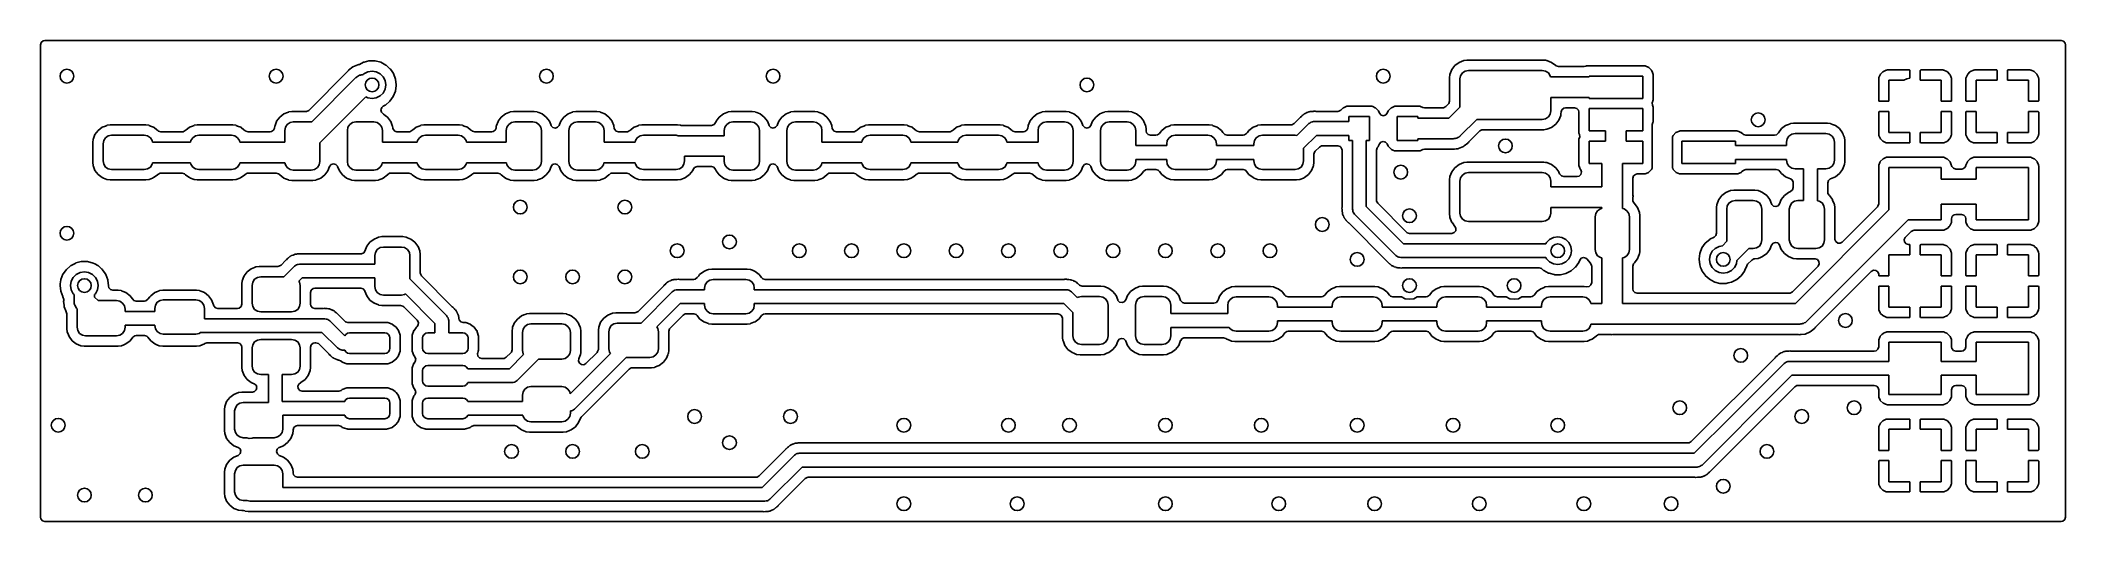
# Model space of a CAD drawing. Extents: x 0.02 to 2.34, y 0.02 to 0.57.
import ezdxf

# ---------------------------------------------------------------- set-up
doc = ezdxf.new("R2010")
doc.units = 0
doc.header["$MEASUREMENT"] = 0
doc.layers.add('BLACK', color=7, linetype='CONTINUOUS')

msp = doc.modelspace()

# ---------------------------------------------------------------- linework, layer by layer
at = {"layer": 'BLACK', "linetype": 'CONTINUOUS'}
for p, q in [((0.0197, 0.5659), (0.0205, 0.5686)), ((0.0197, 0.0247), (0.0197, 0.5659)), ((0.0205, 0.5686), (0.0226, 0.5704)), ((0.0226, 0.5704), (0.0247, 0.5708)), ((0.0247, 0.5708), (2.3375, 0.5708)), ((2.3375, 0.5708), (2.3402, 0.5701)), ((2.3402, 0.5701), (2.342, 0.5679)), ((2.342, 0.5679), (2.3425, 0.5659)), ((2.3425, 0.5659), (2.3425, 0.0247)), ((0.372, 0.5354), (0.3274, 0.4908)), ((0.3724, 0.5359), (0.372, 0.5354)), ((0.3729, 0.5366), (0.3724, 0.5359)), ((0.3731, 0.5369), (0.3729, 0.5366)), ((0.3781, 0.5407), (0.3731, 0.5369)), ((0.3838, 0.543), (0.3781, 0.5407)), ((0.3842, 0.5431), (0.3838, 0.543)), ((0.3845, 0.5432), (0.3842, 0.5431)), ((0.3855, 0.5435), (0.3844, 0.5432)), ((0.3844, 0.5432), (0.3845, 0.5432)), ((0.3901, 0.5459), (0.3855, 0.5435)), ((0.3903, 0.546), (0.3901, 0.5459)), ((0.3901, 0.5459), (0.3901, 0.5459)), ((0.3909, 0.5462), (0.3903, 0.546)), ((0.3907, 0.5327), (0.3951, 0.535)), ((0.3965, 0.5475), (0.3909, 0.5462)), ((0.3951, 0.535), (0.4, 0.5357)), ((0.3968, 0.5476), (0.3965, 0.5475)), ((0.3965, 0.5475), (0.3965, 0.5475)), ((0.4001, 0.5476), (0.3968, 0.5476)), ((0.4, 0.5357), (0.4049, 0.535)), ((0.4032, 0.5476), (0.4001, 0.5476)), ((0.4035, 0.5476), (0.4032, 0.5476)), ((0.4032, 0.5476), (0.4032, 0.5476)), ((0.41, 0.5459), (0.4035, 0.5476)), ((0.4049, 0.535), (0.4093, 0.5327)), ((0.4159, 0.5428), (0.41, 0.5459)), ((0.4161, 0.5426), (0.4159, 0.5428)), ((0.4206, 0.5386), (0.4161, 0.5426)), ((0.4161, 0.5426), (0.4161, 0.5426)), ((0.4208, 0.5384), (0.4206, 0.5386)), ((0.421, 0.5381), (0.4208, 0.5384)), ((0.4229, 0.5354), (0.421, 0.5381)), ((0.421, 0.5381), (0.421, 0.5381)), ((0.4246, 0.5329), (0.4229, 0.5354)), ((1.6386, 0.5375), (1.6364, 0.532)), ((1.6422, 0.5422), (1.6386, 0.5375)), ((1.6469, 0.5458), (1.6422, 0.5422)), ((1.6525, 0.548), (1.6469, 0.5458)), ((1.6507, 0.5337), (1.6539, 0.5359)), ((1.6528, 0.5481), (1.6525, 0.548)), ((1.6559, 0.5484), (1.6528, 0.5481)), ((1.6528, 0.5481), (1.6528, 0.5481)), ((1.6539, 0.5359), (1.6577, 0.5366)), ((1.656, 0.5484), (1.6559, 0.5484)), ((1.6559, 0.5484), (1.6559, 0.5484)), ((1.7, 0.5484), (1.656, 0.5484)), ((1.6577, 0.5366), (1.7423, 0.5366)), ((1.744, 0.5484), (1.7, 0.5484)), ((1.7423, 0.5366), (1.7461, 0.5359)), ((1.746, 0.5482), (1.744, 0.5484)), ((1.7472, 0.5481), (1.746, 0.5482)), ((1.7461, 0.5359), (1.7493, 0.5337)), ((1.7475, 0.548), (1.7472, 0.5481)), ((1.7472, 0.5481), (1.7472, 0.5481)), ((1.7531, 0.5458), (1.7475, 0.548)), ((1.7578, 0.5422), (1.7531, 0.5458)), ((1.7583, 0.5418), (1.7578, 0.5422)), ((1.7578, 0.5422), (1.7578, 0.5422)), ((1.761, 0.541), (1.7583, 0.5418)), ((1.7904, 0.541), (1.761, 0.541)), ((1.7924, 0.5415), (1.7904, 0.541)), ((1.793, 0.5418), (1.7924, 0.5415)), ((1.7933, 0.5419), (1.793, 0.5418)), ((1.793, 0.5418), (1.793, 0.5418)), ((1.7939, 0.542), (1.7933, 0.5419)), ((1.7942, 0.542), (1.7939, 0.542)), ((1.7944, 0.542), (1.7942, 0.542)), ((1.7942, 0.542), (1.7942, 0.542)), ((1.8593, 0.542), (1.7944, 0.542)), ((1.8603, 0.5419), (1.8593, 0.542)), ((1.8613, 0.5415), (1.8603, 0.5419)), ((1.8639, 0.5403), (1.8613, 0.5415)), ((1.8644, 0.5401), (1.8639, 0.5403)), ((1.8639, 0.5403), (1.8639, 0.5403)), ((1.8675, 0.537), (1.8644, 0.5401)), ((1.8677, 0.5366), (1.8675, 0.537)), ((1.8682, 0.5354), (1.8677, 0.5366)), ((1.8693, 0.533), (1.8682, 0.5354)), ((2.1329, 0.5349), (2.1304, 0.5324)), ((2.1336, 0.5354), (2.1329, 0.5349)), ((2.1369, 0.5368), (2.1336, 0.5354)), ((2.1376, 0.537), (2.1369, 0.5368)), ((2.1381, 0.5371), (2.1376, 0.537)), ((2.1384, 0.5371), (2.1381, 0.5371)), ((2.1636, 0.5371), (2.1384, 0.5371)), ((2.1639, 0.537), (2.1636, 0.5371)), ((2.1641, 0.5364), (2.1639, 0.537)), ((2.1639, 0.537), (2.1639, 0.537)), ((2.1641, 0.5276), (2.1641, 0.5364)), ((2.176, 0.5369), (2.1759, 0.5366)), ((2.1759, 0.5366), (2.1759, 0.5253)), ((2.1766, 0.5371), (2.176, 0.5369)), ((2.176, 0.5369), (2.176, 0.5369)), ((2.2016, 0.5371), (2.1766, 0.5371)), ((2.2019, 0.5371), (2.2016, 0.5371)), ((2.2024, 0.537), (2.2019, 0.5371)), ((2.2031, 0.5368), (2.2024, 0.537)), ((2.2064, 0.5354), (2.2031, 0.5368)), ((2.2071, 0.5349), (2.2064, 0.5354)), ((2.2096, 0.5324), (2.2071, 0.5349)), ((2.2329, 0.5349), (2.2304, 0.5324)), ((2.2336, 0.5354), (2.2329, 0.5349)), ((2.2369, 0.5368), (2.2336, 0.5354)), ((2.2376, 0.537), (2.2369, 0.5368)), ((2.2381, 0.5371), (2.2376, 0.537)), ((2.2384, 0.5371), (2.2381, 0.5371)), ((2.2636, 0.5371), (2.2384, 0.5371)), ((2.2639, 0.537), (2.2636, 0.5371)), ((2.2641, 0.5364), (2.2639, 0.537)), ((2.2639, 0.537), (2.2639, 0.537)), ((2.2641, 0.5253), (2.2641, 0.5364)), ((2.276, 0.5369), (2.2759, 0.5366)), ((2.2759, 0.5366), (2.2759, 0.5253)), ((2.2766, 0.5371), (2.276, 0.5369)), ((2.276, 0.5369), (2.276, 0.5369)), ((2.3016, 0.5371), (2.2766, 0.5371)), ((2.3019, 0.5371), (2.3016, 0.5371)), ((2.3024, 0.537), (2.3019, 0.5371)), ((2.3031, 0.5368), (2.3024, 0.537)), ((2.3064, 0.5354), (2.3031, 0.5368)), ((2.3071, 0.5349), (2.3064, 0.5354)), ((2.3096, 0.5324), (2.3071, 0.5349)), ((0.3308, 0.4775), (0.3816, 0.5284)), ((0.3816, 0.5284), (0.382, 0.5286)), ((0.382, 0.5286), (0.3821, 0.5288)), ((0.3821, 0.5288), (0.3823, 0.5289)), ((0.3823, 0.5289), (0.3834, 0.5298)), ((0.3834, 0.5298), (0.3846, 0.5303)), ((0.3846, 0.5303), (0.3857, 0.531)), ((0.3857, 0.531), (0.3866, 0.5312)), ((0.3866, 0.5312), (0.3874, 0.5315)), ((0.3874, 0.5315), (0.3887, 0.5316)), ((0.3887, 0.5316), (0.3898, 0.5318)), ((0.3898, 0.5318), (0.3907, 0.5327)), ((0.4093, 0.5327), (0.4127, 0.5293)), ((0.4127, 0.5293), (0.415, 0.5249)), ((0.415, 0.5151), (0.4127, 0.5107)), ((0.415, 0.5249), (0.4157, 0.52)), ((0.4157, 0.52), (0.415, 0.5151)), ((0.4243, 0.5066), (0.4268, 0.5128)), ((0.427, 0.5266), (0.4246, 0.5329)), ((0.4268, 0.5128), (0.4278, 0.5194)), ((0.4278, 0.52), (0.427, 0.5266)), ((0.4278, 0.5194), (0.4278, 0.52)), ((1.6364, 0.5316), (1.636, 0.5285)), ((1.636, 0.5285), (1.636, 0.5283)), ((1.636, 0.5283), (1.636, 0.5015)), ((1.6364, 0.532), (1.6364, 0.5317)), ((1.6364, 0.5317), (1.6364, 0.5317)), ((1.6364, 0.5317), (1.6364, 0.5316)), ((1.6478, 0.5268), (1.6486, 0.5305)), ((1.6478, 0.4945), (1.6478, 0.5268)), ((1.6486, 0.5305), (1.6507, 0.5337)), ((1.7493, 0.5337), (1.7514, 0.5305)), ((1.7514, 0.5305), (1.7517, 0.5292)), ((1.7517, 0.5292), (1.7961, 0.5292)), ((1.7961, 0.5292), (1.7961, 0.5302)), ((1.7961, 0.5302), (1.8576, 0.5302)), ((1.8576, 0.5302), (1.8576, 0.5046)), ((1.8694, 0.532), (1.8693, 0.533)), ((1.8694, 0.5028), (1.8694, 0.532)), ((2.1283, 0.5277), (2.1282, 0.5272)), ((2.1282, 0.5272), (2.1282, 0.5269)), ((2.1282, 0.5269), (2.1282, 0.5019)), ((2.1285, 0.5284), (2.1283, 0.5277)), ((2.1299, 0.5316), (2.1285, 0.5284)), ((2.1304, 0.5324), (2.1299, 0.5316)), ((2.14, 0.5012), (2.14, 0.5253)), ((2.14, 0.5253), (2.157, 0.5253)), ((2.157, 0.5253), (2.1604, 0.5271)), ((2.1604, 0.5271), (2.1641, 0.5276)), ((2.1759, 0.5253), (2.2, 0.5253)), ((2.2, 0.5253), (2.2, 0.5012)), ((2.2101, 0.5317), (2.2096, 0.5324)), ((2.2115, 0.5284), (2.2101, 0.5317)), ((2.2117, 0.5277), (2.2115, 0.5284)), ((2.2118, 0.5272), (2.2117, 0.5277)), ((2.2118, 0.5269), (2.2118, 0.5272)), ((2.2118, 0.5017), (2.2118, 0.5269)), ((2.2283, 0.5277), (2.2282, 0.5272)), ((2.2282, 0.5272), (2.2282, 0.5269)), ((2.2282, 0.5269), (2.2282, 0.5019)), ((2.2285, 0.5284), (2.2283, 0.5277)), ((2.2299, 0.5316), (2.2285, 0.5284)), ((2.2304, 0.5324), (2.2299, 0.5316)), ((2.24, 0.5012), (2.24, 0.5253)), ((2.24, 0.5253), (2.2641, 0.5253)), ((2.2759, 0.5253), (2.3, 0.5253)), ((2.3, 0.5253), (2.3, 0.5012)), ((2.3101, 0.5317), (2.3096, 0.5324)), ((2.3115, 0.5284), (2.3101, 0.5317)), ((2.3117, 0.5277), (2.3115, 0.5284)), ((2.3118, 0.5272), (2.3117, 0.5277)), ((2.3118, 0.5269), (2.3118, 0.5272)), ((2.3118, 0.5017), (2.3118, 0.5269)), ((0.3029, 0.4883), (0.2989, 0.4868)), ((0.3042, 0.4888), (0.3029, 0.4883)), ((0.3044, 0.489), (0.3042, 0.4888)), ((0.3042, 0.4888), (0.3042, 0.4888)), ((0.308, 0.4894), (0.3044, 0.489)), ((0.3239, 0.4894), (0.308, 0.4894)), ((0.325, 0.4895), (0.3239, 0.4894)), ((0.3274, 0.4908), (0.325, 0.4895)), ((0.3929, 0.5062), (0.3402, 0.4535)), ((0.3951, 0.505), (0.3929, 0.5062)), ((0.4, 0.5043), (0.3951, 0.505)), ((0.4049, 0.505), (0.4, 0.5043)), ((0.4093, 0.5073), (0.4049, 0.505)), ((0.4127, 0.5107), (0.4093, 0.5073)), ((0.4102, 0.4916), (0.4112, 0.4942)), ((0.4107, 0.4889), (0.4102, 0.4916)), ((0.4127, 0.4869), (0.4107, 0.4889)), ((0.4112, 0.4942), (0.4129, 0.4956)), ((0.4129, 0.4956), (0.4151, 0.4967)), ((0.4151, 0.4967), (0.4154, 0.4969)), ((0.4154, 0.4969), (0.4204, 0.5012)), ((0.4204, 0.5012), (0.4243, 0.5066)), ((0.557, 0.4883), (0.553, 0.4868)), ((0.5582, 0.4888), (0.557, 0.4883)), ((0.5585, 0.489), (0.5582, 0.4888)), ((0.5582, 0.4888), (0.5582, 0.4888)), ((0.5621, 0.4894), (0.5585, 0.489)), ((0.5861, 0.4894), (0.5621, 0.4894)), ((0.5896, 0.489), (0.5861, 0.4894)), ((0.5899, 0.4888), (0.5896, 0.489)), ((0.5912, 0.4883), (0.5899, 0.4888)), ((0.5899, 0.4888), (0.5899, 0.4888)), ((0.5951, 0.4868), (0.5912, 0.4883)), ((0.6288, 0.4883), (0.6249, 0.4868)), ((0.6301, 0.4888), (0.6288, 0.4883)), ((0.6304, 0.489), (0.6301, 0.4888)), ((0.6301, 0.4888), (0.6301, 0.4888)), ((0.6339, 0.4894), (0.6304, 0.489)), ((0.6579, 0.4894), (0.6339, 0.4894)), ((0.6615, 0.489), (0.6579, 0.4894)), ((0.6618, 0.4888), (0.6615, 0.489)), ((0.663, 0.4883), (0.6618, 0.4888)), ((0.6618, 0.4888), (0.6618, 0.4888)), ((0.667, 0.4868), (0.663, 0.4883)), ((0.807, 0.4883), (0.803, 0.4868)), ((0.8082, 0.4888), (0.807, 0.4883)), ((0.8085, 0.489), (0.8082, 0.4888)), ((0.8082, 0.4888), (0.8082, 0.4888)), ((0.8121, 0.4894), (0.8085, 0.489)), ((0.8361, 0.4894), (0.8121, 0.4894)), ((0.8396, 0.489), (0.8361, 0.4894)), ((0.8399, 0.4888), (0.8396, 0.489)), ((0.8412, 0.4883), (0.8399, 0.4888)), ((0.8399, 0.4888), (0.8399, 0.4888)), ((0.8451, 0.4868), (0.8412, 0.4883)), ((0.8788, 0.4883), (0.8749, 0.4868)), ((0.8801, 0.4888), (0.8788, 0.4883)), ((0.8804, 0.489), (0.8801, 0.4888)), ((0.8801, 0.4888), (0.8801, 0.4888)), ((0.8839, 0.4894), (0.8804, 0.489)), ((0.9079, 0.4894), (0.8839, 0.4894)), ((0.9115, 0.489), (0.9079, 0.4894)), ((0.9118, 0.4888), (0.9115, 0.489)), ((0.913, 0.4883), (0.9118, 0.4888)), ((0.9118, 0.4888), (0.9118, 0.4888)), ((0.917, 0.4868), (0.913, 0.4883)), ((1.167, 0.4883), (1.163, 0.4868)), ((1.1682, 0.4888), (1.167, 0.4883)), ((1.1685, 0.489), (1.1682, 0.4888)), ((1.1682, 0.4888), (1.1682, 0.4888)), ((1.1721, 0.4894), (1.1685, 0.489)), ((1.1961, 0.4894), (1.1721, 0.4894)), ((1.1996, 0.489), (1.1961, 0.4894)), ((1.1999, 0.4888), (1.1996, 0.489)), ((1.2012, 0.4883), (1.1999, 0.4888)), ((1.1999, 0.4888), (1.1999, 0.4888)), ((1.2051, 0.4868), (1.2012, 0.4883)), ((1.2388, 0.4883), (1.2349, 0.4868)), ((1.2401, 0.4888), (1.2388, 0.4883)), ((1.2404, 0.489), (1.2401, 0.4888)), ((1.2401, 0.4888), (1.2401, 0.4888)), ((1.2439, 0.4894), (1.2404, 0.489)), ((1.2679, 0.4894), (1.2439, 0.4894)), ((1.2715, 0.489), (1.2679, 0.4894)), ((1.2718, 0.4888), (1.2715, 0.489)), ((1.273, 0.4883), (1.2718, 0.4888)), ((1.2718, 0.4888), (1.2718, 0.4888)), ((1.277, 0.4868), (1.273, 0.4883)), ((1.4724, 0.4882), (1.471, 0.4877)), ((1.4727, 0.4883), (1.4724, 0.4882)), ((1.4744, 0.4891), (1.4727, 0.4883)), ((1.4748, 0.4892), (1.4744, 0.4891)), ((1.4749, 0.4892), (1.4748, 0.4892)), ((1.4755, 0.4893), (1.4749, 0.4892)), ((1.4756, 0.4894), (1.4755, 0.4893)), ((1.476, 0.4895), (1.4756, 0.4894)), ((1.4767, 0.4895), (1.476, 0.4895)), ((1.4778, 0.4896), (1.4767, 0.4895)), ((1.4782, 0.4896), (1.4778, 0.4896)), ((1.4786, 0.4897), (1.4782, 0.4896)), ((1.4792, 0.4897), (1.4786, 0.4897)), ((1.4795, 0.4897), (1.4792, 0.4897)), ((1.4802, 0.4898), (1.4795, 0.4897)), ((1.4816, 0.4898), (1.4802, 0.4898)), ((1.4819, 0.4898), (1.4816, 0.4898)), ((1.4823, 0.4897), (1.4819, 0.4898)), ((1.4828, 0.4897), (1.4823, 0.4898)), ((1.4823, 0.4898), (1.4823, 0.4897)), ((1.5078, 0.4897), (1.4828, 0.4897)), ((1.5088, 0.4898), (1.5078, 0.4897)), ((1.5113, 0.4912), (1.5088, 0.4898)), ((1.5135, 0.4934), (1.5113, 0.4912)), ((1.5138, 0.4937), (1.5135, 0.4934)), ((1.5135, 0.4934), (1.5135, 0.4934)), ((1.5143, 0.4939), (1.5138, 0.4937)), ((1.5175, 0.4953), (1.5143, 0.4939)), ((1.5178, 0.4955), (1.5175, 0.4953)), ((1.5175, 0.4953), (1.5175, 0.4953)), ((1.5184, 0.4956), (1.5178, 0.4955)), ((1.5187, 0.4956), (1.5184, 0.4956)), ((1.5189, 0.4956), (1.5187, 0.4956)), ((1.5187, 0.4956), (1.5187, 0.4956)), ((1.546, 0.4956), (1.5189, 0.4956)), ((1.547, 0.4955), (1.546, 0.4956)), ((1.5479, 0.4951), (1.547, 0.4955)), ((1.5506, 0.4939), (1.5479, 0.4951)), ((1.5511, 0.4937), (1.5506, 0.4939)), ((1.5506, 0.4939), (1.5506, 0.4939)), ((1.5542, 0.4906), (1.5511, 0.4937)), ((1.5544, 0.4902), (1.5542, 0.4906)), ((1.5555, 0.4877), (1.5544, 0.4902)), ((1.5544, 0.4902), (1.5544, 0.4902)), ((1.5656, 0.4902), (1.5645, 0.4877)), ((1.5658, 0.4906), (1.5656, 0.4902)), ((1.5656, 0.4902), (1.5656, 0.4902)), ((1.5689, 0.4937), (1.5658, 0.4906)), ((1.5694, 0.4939), (1.5689, 0.4937)), ((1.5726, 0.4953), (1.5694, 0.4939)), ((1.573, 0.4955), (1.5726, 0.4953)), ((1.5726, 0.4953), (1.5726, 0.4953)), ((1.5736, 0.4956), (1.573, 0.4955)), ((1.5738, 0.4956), (1.5736, 0.4956)), ((1.574, 0.4956), (1.5738, 0.4956)), ((1.5738, 0.4956), (1.5738, 0.4956)), ((1.6011, 0.4956), (1.574, 0.4956)), ((1.6021, 0.4955), (1.6011, 0.4956)), ((1.6025, 0.4953), (1.6021, 0.4955)), ((1.6054, 0.4941), (1.6025, 0.4953)), ((1.6025, 0.4953), (1.6025, 0.4953)), ((1.6074, 0.4936), (1.6054, 0.4941)), ((1.6281, 0.4936), (1.6074, 0.4936)), ((1.6292, 0.4938), (1.6281, 0.4936)), ((1.6317, 0.4951), (1.6292, 0.4938)), ((1.6345, 0.498), (1.6317, 0.4951)), ((1.6352, 0.4988), (1.6345, 0.498)), ((1.6351, 0.4818), (1.6478, 0.4945)), ((1.636, 0.5015), (1.6352, 0.4988)), ((1.7522, 0.4904), (1.7514, 0.4866)), ((1.7961, 0.5056), (1.7522, 0.5056)), ((1.7522, 0.5056), (1.7522, 0.4904)), ((1.7638, 0.4873), (1.764, 0.4887)), ((1.764, 0.489), (1.7648, 0.4915)), ((1.764, 0.4888), (1.764, 0.489)), ((1.764, 0.489), (1.764, 0.489)), ((1.764, 0.4887), (1.764, 0.4888)), ((1.7648, 0.4915), (1.7669, 0.4933)), ((1.7669, 0.4933), (1.769, 0.4938)), ((1.769, 0.4938), (1.7793, 0.4938)), ((1.7793, 0.4938), (1.782, 0.493)), ((1.782, 0.493), (1.7839, 0.4909)), ((1.7839, 0.4909), (1.7843, 0.4888)), ((1.7843, 0.4888), (1.7843, 0.4654)), ((1.7961, 0.5046), (1.7961, 0.5056)), ((1.8576, 0.5046), (1.7961, 0.5046)), ((1.7961, 0.4672), (1.7961, 0.4928)), ((1.7961, 0.4928), (1.8576, 0.4928)), ((1.8576, 0.4928), (1.8576, 0.4672)), ((1.8684, 0.4995), (1.8688, 0.5007)), ((1.8688, 0.4967), (1.8684, 0.4995)), ((1.8688, 0.5007), (1.869, 0.5012)), ((1.8693, 0.4956), (1.8688, 0.4967)), ((1.869, 0.5012), (1.8693, 0.5018)), ((1.8693, 0.5019), (1.8694, 0.5028)), ((1.8693, 0.5018), (1.8693, 0.5019)), ((1.8694, 0.4946), (1.8693, 0.4956)), ((1.8694, 0.4773), (1.8694, 0.4946)), ((2.1282, 0.5019), (2.1284, 0.5013)), ((2.1283, 0.4892), (2.1282, 0.4891)), ((2.1282, 0.4891), (2.1282, 0.4888)), ((2.1282, 0.4888), (2.1282, 0.4637)), ((2.1289, 0.4894), (2.1283, 0.4892)), ((2.1284, 0.5013), (2.1284, 0.5012)), ((2.1284, 0.5012), (2.1287, 0.5012)), ((2.1287, 0.5012), (2.14, 0.5012)), ((2.14, 0.4894), (2.1289, 0.4894)), ((2.14, 0.4653), (2.14, 0.4894)), ((2.2, 0.5012), (2.2111, 0.5012)), ((2.2113, 0.4894), (2.2, 0.4894)), ((2.2, 0.4894), (2.2, 0.4653)), ((2.2111, 0.5012), (2.2117, 0.5014)), ((2.2116, 0.4893), (2.2113, 0.4894)), ((2.2118, 0.4887), (2.2116, 0.4893)), ((2.2116, 0.4893), (2.2116, 0.4893)), ((2.2117, 0.5014), (2.2118, 0.5017)), ((2.2117, 0.5014), (2.2117, 0.5014)), ((2.2118, 0.4637), (2.2118, 0.4887)), ((2.2282, 0.5019), (2.2284, 0.5013)), ((2.2283, 0.4891), (2.2282, 0.4888)), ((2.2282, 0.4888), (2.2282, 0.4637)), ((2.2289, 0.4894), (2.2283, 0.4892)), ((2.2283, 0.4892), (2.2283, 0.4891)), ((2.2284, 0.5013), (2.2284, 0.5012)), ((2.2284, 0.5012), (2.2287, 0.5012)), ((2.2287, 0.5012), (2.24, 0.5012)), ((2.24, 0.4894), (2.2289, 0.4894)), ((2.24, 0.4653), (2.24, 0.4894)), ((2.3, 0.5012), (2.3111, 0.5012)), ((2.3113, 0.4894), (2.3, 0.4894)), ((2.3, 0.4894), (2.3, 0.4653)), ((2.3111, 0.5012), (2.3117, 0.5014)), ((2.3116, 0.4893), (2.3113, 0.4894)), ((2.3118, 0.4887), (2.3116, 0.4893)), ((2.3116, 0.4893), (2.3116, 0.4893)), ((2.3117, 0.5014), (2.3118, 0.5017)), ((2.3117, 0.5014), (2.3117, 0.5014)), ((2.3118, 0.4637), (2.3118, 0.4887)), ((0.0858, 0.4679), (0.0822, 0.4632)), ((0.0906, 0.4715), (0.0858, 0.4679)), ((0.0942, 0.4729), (0.0906, 0.4715)), ((0.0958, 0.4736), (0.0942, 0.4729)), ((0.0961, 0.4737), (0.0958, 0.4736)), ((0.0958, 0.4736), (0.0958, 0.4736)), ((0.0996, 0.4741), (0.0961, 0.4737)), ((0.1404, 0.4741), (0.0996, 0.4741)), ((0.1439, 0.4737), (0.1404, 0.4741)), ((0.1442, 0.4736), (0.1439, 0.4737)), ((0.1458, 0.4729), (0.1442, 0.4736)), ((0.1442, 0.4736), (0.1442, 0.4736)), ((0.1494, 0.4715), (0.1458, 0.4729)), ((0.1499, 0.4712), (0.1494, 0.4715)), ((0.1531, 0.4687), (0.1499, 0.4712)), ((0.1542, 0.4679), (0.1531, 0.4687)), ((0.1544, 0.4677), (0.1542, 0.4679)), ((0.1551, 0.467), (0.1544, 0.4677)), ((0.1578, 0.4662), (0.1551, 0.467)), ((0.1822, 0.4662), (0.1578, 0.4662)), ((0.1832, 0.4664), (0.1822, 0.4662)), ((0.1857, 0.4677), (0.1832, 0.4664)), ((0.1858, 0.4679), (0.1857, 0.4677)), ((0.1869, 0.4687), (0.1858, 0.4679)), ((0.1901, 0.4712), (0.1869, 0.4687)), ((0.1906, 0.4715), (0.1901, 0.4712)), ((0.1942, 0.4729), (0.1906, 0.4715)), ((0.1958, 0.4736), (0.1942, 0.4729)), ((0.1961, 0.4737), (0.1958, 0.4736)), ((0.1958, 0.4736), (0.1958, 0.4736)), ((0.1996, 0.4741), (0.1961, 0.4737)), ((0.2404, 0.4741), (0.1996, 0.4741)), ((0.2439, 0.4737), (0.2404, 0.4741)), ((0.2442, 0.4736), (0.2439, 0.4737)), ((0.2458, 0.4729), (0.2442, 0.4736)), ((0.2442, 0.4736), (0.2442, 0.4736)), ((0.2494, 0.4715), (0.2458, 0.4729)), ((0.2499, 0.4712), (0.2494, 0.4715)), ((0.2531, 0.4687), (0.2499, 0.4712)), ((0.2542, 0.4679), (0.2531, 0.4687)), ((0.2544, 0.4677), (0.2542, 0.4679)), ((0.2551, 0.467), (0.2544, 0.4677)), ((0.2578, 0.4662), (0.2551, 0.467)), ((0.2832, 0.4662), (0.2578, 0.4662)), ((0.2847, 0.4665), (0.2832, 0.4662)), ((0.287, 0.468), (0.2847, 0.4665)), ((0.2881, 0.4706), (0.287, 0.468)), ((0.2884, 0.4726), (0.2881, 0.4706)), ((0.2887, 0.4736), (0.2884, 0.4729)), ((0.2884, 0.4729), (0.2884, 0.4726)), ((0.2905, 0.4781), (0.2887, 0.4736)), ((0.2906, 0.4785), (0.2905, 0.4781)), ((0.2905, 0.4781), (0.2905, 0.4781)), ((0.2942, 0.4832), (0.2906, 0.4785)), ((0.2989, 0.4868), (0.2942, 0.4832)), ((0.2998, 0.4677), (0.3006, 0.4715)), ((0.2998, 0.4544), (0.2998, 0.4677)), ((0.3006, 0.4715), (0.3027, 0.4747)), ((0.3027, 0.4747), (0.3059, 0.4768)), ((0.3059, 0.4768), (0.3097, 0.4776)), ((0.3097, 0.4776), (0.3303, 0.4776)), ((0.3303, 0.4776), (0.3308, 0.4775)), ((0.3717, 0.4677), (0.3724, 0.4715)), ((0.3717, 0.4323), (0.3717, 0.4677)), ((0.3724, 0.4715), (0.3746, 0.4747)), ((0.3746, 0.4747), (0.3777, 0.4768)), ((0.3777, 0.4768), (0.3815, 0.4776)), ((0.3815, 0.4776), (0.4022, 0.4776)), ((0.4022, 0.4776), (0.406, 0.4768)), ((0.406, 0.4768), (0.4091, 0.4747)), ((0.4091, 0.4747), (0.4113, 0.4715)), ((0.4113, 0.4715), (0.412, 0.4677)), ((0.412, 0.4677), (0.412, 0.4544)), ((0.4129, 0.4868), (0.4127, 0.4869)), ((0.4132, 0.4866), (0.4129, 0.4868)), ((0.4151, 0.4851), (0.4132, 0.4866)), ((0.4132, 0.4866), (0.4132, 0.4866)), ((0.4177, 0.4832), (0.4151, 0.4851)), ((0.4212, 0.4785), (0.4177, 0.4832)), ((0.4214, 0.4781), (0.4212, 0.4785)), ((0.4232, 0.4736), (0.4214, 0.4781)), ((0.4214, 0.4781), (0.4214, 0.4781)), ((0.4234, 0.4729), (0.4232, 0.4736)), ((0.4235, 0.4726), (0.4234, 0.4729)), ((0.4237, 0.4706), (0.4235, 0.4726)), ((0.4241, 0.4691), (0.4237, 0.4706)), ((0.426, 0.467), (0.4241, 0.4691)), ((0.4286, 0.4662), (0.426, 0.467)), ((0.4422, 0.4662), (0.4286, 0.4662)), ((0.4432, 0.4664), (0.4422, 0.4662)), ((0.4457, 0.4677), (0.4432, 0.4664)), ((0.4458, 0.4679), (0.4457, 0.4677)), ((0.4469, 0.4687), (0.4458, 0.4679)), ((0.4501, 0.4712), (0.4469, 0.4687)), ((0.4506, 0.4715), (0.4501, 0.4712)), ((0.4542, 0.4729), (0.4506, 0.4715)), ((0.4558, 0.4736), (0.4542, 0.4729)), ((0.4561, 0.4737), (0.4558, 0.4736)), ((0.4558, 0.4736), (0.4558, 0.4736)), ((0.4596, 0.4741), (0.4561, 0.4737)), ((0.5004, 0.4741), (0.4596, 0.4741)), ((0.5039, 0.4737), (0.5004, 0.4741)), ((0.5042, 0.4736), (0.5039, 0.4737)), ((0.5058, 0.4729), (0.5042, 0.4736)), ((0.5042, 0.4736), (0.5042, 0.4736)), ((0.5094, 0.4715), (0.5058, 0.4729)), ((0.5099, 0.4712), (0.5094, 0.4715)), ((0.5131, 0.4687), (0.5099, 0.4712)), ((0.5142, 0.4679), (0.5131, 0.4687)), ((0.5144, 0.4677), (0.5142, 0.4679)), ((0.5151, 0.467), (0.5144, 0.4677)), ((0.5178, 0.4662), (0.5151, 0.467)), ((0.5373, 0.4662), (0.5178, 0.4662)), ((0.5388, 0.4665), (0.5373, 0.4662)), ((0.5411, 0.468), (0.5388, 0.4665)), ((0.5422, 0.4706), (0.5411, 0.468)), ((0.5425, 0.4726), (0.5422, 0.4706)), ((0.5427, 0.4736), (0.5425, 0.4729)), ((0.5425, 0.4729), (0.5425, 0.4726)), ((0.5446, 0.4781), (0.5427, 0.4736)), ((0.5447, 0.4785), (0.5446, 0.4781)), ((0.5446, 0.4781), (0.5446, 0.4781)), ((0.5483, 0.4832), (0.5447, 0.4785)), ((0.553, 0.4868), (0.5483, 0.4832)), ((0.5539, 0.4677), (0.5546, 0.4715)), ((0.5539, 0.4544), (0.5539, 0.4677)), ((0.5546, 0.4715), (0.5568, 0.4747)), ((0.5568, 0.4747), (0.56, 0.4768)), ((0.56, 0.4768), (0.5637, 0.4776)), ((0.5637, 0.4776), (0.5844, 0.4776)), ((0.5844, 0.4776), (0.5882, 0.4768)), ((0.5882, 0.4768), (0.5914, 0.4747)), ((0.5914, 0.4747), (0.5935, 0.4715)), ((0.5935, 0.4715), (0.5943, 0.4677)), ((0.5943, 0.4677), (0.5943, 0.4323)), ((0.5999, 0.4832), (0.5951, 0.4868)), ((0.6035, 0.4785), (0.5999, 0.4832)), ((0.605, 0.4747), (0.6035, 0.4785)), ((0.6054, 0.4736), (0.605, 0.4747)), ((0.6056, 0.4731), (0.6054, 0.4736)), ((0.6075, 0.4711), (0.6056, 0.4731)), ((0.6103, 0.4705), (0.6075, 0.4711)), ((0.6129, 0.4714), (0.6103, 0.4705)), ((0.6146, 0.4736), (0.6129, 0.4714)), ((0.615, 0.4747), (0.6146, 0.4736)), ((0.6165, 0.4785), (0.615, 0.4747)), ((0.6201, 0.4832), (0.6165, 0.4785)), ((0.6249, 0.4868), (0.6201, 0.4832)), ((0.6257, 0.4677), (0.6265, 0.4715)), ((0.6257, 0.4323), (0.6257, 0.4677)), ((0.6265, 0.4715), (0.6286, 0.4747)), ((0.6286, 0.4747), (0.6318, 0.4768)), ((0.6318, 0.4768), (0.6356, 0.4776)), ((0.6356, 0.4776), (0.6563, 0.4776)), ((0.6563, 0.4776), (0.66, 0.4768)), ((0.66, 0.4768), (0.6632, 0.4747)), ((0.6632, 0.4747), (0.6654, 0.4715)), ((0.6654, 0.4715), (0.6661, 0.4677)), ((0.6661, 0.4677), (0.6661, 0.4544)), ((0.6717, 0.4832), (0.667, 0.4868)), ((0.6753, 0.4785), (0.6717, 0.4832)), ((0.6754, 0.4781), (0.6753, 0.4785)), ((0.6773, 0.4736), (0.6754, 0.4781)), ((0.6754, 0.4781), (0.6754, 0.4781)), ((0.6775, 0.4729), (0.6773, 0.4736)), ((0.6775, 0.4726), (0.6775, 0.4729)), ((0.6778, 0.4706), (0.6775, 0.4726)), ((0.6782, 0.4691), (0.6778, 0.4706)), ((0.68, 0.467), (0.6782, 0.4691)), ((0.6827, 0.4662), (0.68, 0.467)), ((0.6922, 0.4662), (0.6827, 0.4662)), ((0.6932, 0.4664), (0.6922, 0.4662)), ((0.6957, 0.4677), (0.6932, 0.4664)), ((0.6958, 0.4679), (0.6957, 0.4677)), ((0.6969, 0.4687), (0.6958, 0.4679)), ((0.7001, 0.4712), (0.6969, 0.4687)), ((0.7006, 0.4715), (0.7001, 0.4712)), ((0.7042, 0.4729), (0.7006, 0.4715)), ((0.7058, 0.4736), (0.7042, 0.4729)), ((0.7061, 0.4737), (0.7058, 0.4736)), ((0.7058, 0.4736), (0.7058, 0.4736)), ((0.7096, 0.4741), (0.7061, 0.4737)), ((0.7504, 0.4741), (0.7096, 0.4741)), ((0.7539, 0.4737), (0.7504, 0.4741)), ((0.7546, 0.4736), (0.7539, 0.4737)), ((0.7539, 0.4737), (0.7539, 0.4737)), ((0.7894, 0.4736), (0.7546, 0.4736)), ((0.7923, 0.4746), (0.7894, 0.4736)), ((0.794, 0.4768), (0.7923, 0.4746)), ((0.7946, 0.4781), (0.794, 0.4768)), ((0.7947, 0.4785), (0.7946, 0.4781)), ((0.7983, 0.4832), (0.7947, 0.4785)), ((0.803, 0.4868), (0.7983, 0.4832)), ((0.8039, 0.4677), (0.8046, 0.4715)), ((0.8039, 0.4618), (0.8039, 0.4677)), ((0.8046, 0.4715), (0.8068, 0.4747)), ((0.8068, 0.4747), (0.81, 0.4768)), ((0.81, 0.4768), (0.8137, 0.4776)), ((0.8137, 0.4776), (0.8344, 0.4776)), ((0.8344, 0.4776), (0.8382, 0.4768)), ((0.8382, 0.4768), (0.8414, 0.4747)), ((0.8414, 0.4747), (0.8435, 0.4715)), ((0.8435, 0.4715), (0.8443, 0.4677)), ((0.8443, 0.4677), (0.8443, 0.4323)), ((0.8499, 0.4832), (0.8451, 0.4868)), ((0.8535, 0.4785), (0.8499, 0.4832)), ((0.855, 0.4747), (0.8535, 0.4785)), ((0.8554, 0.4736), (0.855, 0.4747)), ((0.8556, 0.4731), (0.8554, 0.4736)), ((0.8575, 0.4711), (0.8556, 0.4731)), ((0.8603, 0.4705), (0.8575, 0.4711)), ((0.8629, 0.4714), (0.8603, 0.4705)), ((0.8646, 0.4736), (0.8629, 0.4714)), ((0.865, 0.4747), (0.8646, 0.4736)), ((0.8665, 0.4785), (0.865, 0.4747)), ((0.8701, 0.4832), (0.8665, 0.4785)), ((0.8749, 0.4868), (0.8701, 0.4832)), ((0.8757, 0.4677), (0.8765, 0.4715)), ((0.8757, 0.4323), (0.8757, 0.4677)), ((0.8765, 0.4715), (0.8786, 0.4747)), ((0.8786, 0.4747), (0.8818, 0.4768)), ((0.8818, 0.4768), (0.8856, 0.4776)), ((0.8856, 0.4776), (0.9063, 0.4776)), ((0.9063, 0.4776), (0.91, 0.4768)), ((0.91, 0.4768), (0.9132, 0.4747)), ((0.9132, 0.4747), (0.9154, 0.4715)), ((0.9154, 0.4715), (0.9161, 0.4677)), ((0.9161, 0.4677), (0.9161, 0.4544)), ((0.9217, 0.4832), (0.917, 0.4868)), ((0.9253, 0.4785), (0.9217, 0.4832)), ((0.9254, 0.4781), (0.9253, 0.4785)), ((0.9273, 0.4736), (0.9254, 0.4781)), ((0.9254, 0.4781), (0.9254, 0.4781)), ((0.9275, 0.4729), (0.9273, 0.4736)), ((0.9275, 0.4726), (0.9275, 0.4729)), ((0.9278, 0.4706), (0.9275, 0.4726)), ((0.9282, 0.4691), (0.9278, 0.4706)), ((0.93, 0.467), (0.9282, 0.4691)), ((0.9327, 0.4662), (0.93, 0.467)), ((0.9522, 0.4662), (0.9327, 0.4662)), ((0.9532, 0.4664), (0.9522, 0.4662)), ((0.9557, 0.4677), (0.9532, 0.4664)), ((0.9558, 0.4679), (0.9557, 0.4677)), ((0.9569, 0.4687), (0.9558, 0.4679)), ((0.9601, 0.4712), (0.9569, 0.4687)), ((0.9606, 0.4715), (0.9601, 0.4712)), ((0.9642, 0.4729), (0.9606, 0.4715)), ((0.9658, 0.4736), (0.9642, 0.4729)), ((0.9661, 0.4737), (0.9658, 0.4736)), ((0.9658, 0.4736), (0.9658, 0.4736)), ((0.9696, 0.4741), (0.9661, 0.4737)), ((1.0104, 0.4741), (0.9696, 0.4741)), ((1.0139, 0.4737), (1.0104, 0.4741)), ((1.0142, 0.4736), (1.0139, 0.4737)), ((1.0158, 0.4729), (1.0142, 0.4736)), ((1.0142, 0.4736), (1.0142, 0.4736)), ((1.0194, 0.4715), (1.0158, 0.4729)), ((1.0199, 0.4712), (1.0194, 0.4715)), ((1.0231, 0.4687), (1.0199, 0.4712)), ((1.0242, 0.4679), (1.0231, 0.4687)), ((1.0244, 0.4677), (1.0242, 0.4679)), ((1.0252, 0.467), (1.0244, 0.4677)), ((1.0278, 0.4662), (1.0252, 0.467)), ((1.0622, 0.4662), (1.0278, 0.4662)), ((1.0632, 0.4664), (1.0622, 0.4662)), ((1.0657, 0.4677), (1.0632, 0.4664)), ((1.0658, 0.4679), (1.0657, 0.4677)), ((1.0669, 0.4687), (1.0658, 0.4679)), ((1.0701, 0.4712), (1.0669, 0.4687)), ((1.0706, 0.4715), (1.0701, 0.4712)), ((1.0742, 0.4729), (1.0706, 0.4715)), ((1.0758, 0.4736), (1.0742, 0.4729)), ((1.0761, 0.4737), (1.0758, 0.4736)), ((1.0758, 0.4736), (1.0758, 0.4736)), ((1.0796, 0.4741), (1.0761, 0.4737)), ((1.1204, 0.4741), (1.0796, 0.4741)), ((1.1239, 0.4737), (1.1204, 0.4741)), ((1.1242, 0.4736), (1.1239, 0.4737)), ((1.1258, 0.4729), (1.1242, 0.4736)), ((1.1242, 0.4736), (1.1242, 0.4736)), ((1.1294, 0.4715), (1.1258, 0.4729)), ((1.1299, 0.4712), (1.1294, 0.4715)), ((1.1331, 0.4687), (1.1299, 0.4712)), ((1.1342, 0.4679), (1.1331, 0.4687)), ((1.1343, 0.4677), (1.1342, 0.4679)), ((1.1352, 0.467), (1.1343, 0.4677)), ((1.1378, 0.4662), (1.1352, 0.467)), ((1.1473, 0.4662), (1.1378, 0.4662)), ((1.1488, 0.4665), (1.1473, 0.4662)), ((1.1511, 0.468), (1.1488, 0.4665)), ((1.1522, 0.4706), (1.1511, 0.468)), ((1.1525, 0.4726), (1.1522, 0.4706)), ((1.1527, 0.4736), (1.1525, 0.4729)), ((1.1525, 0.4729), (1.1525, 0.4726)), ((1.1546, 0.4781), (1.1527, 0.4736)), ((1.1547, 0.4785), (1.1546, 0.4781)), ((1.1546, 0.4781), (1.1546, 0.4781)), ((1.1583, 0.4832), (1.1547, 0.4785)), ((1.163, 0.4868), (1.1583, 0.4832)), ((1.1639, 0.4677), (1.1646, 0.4715)), ((1.1639, 0.4544), (1.1639, 0.4677)), ((1.1646, 0.4715), (1.1668, 0.4747)), ((1.1668, 0.4747), (1.17, 0.4768)), ((1.17, 0.4768), (1.1737, 0.4776)), ((1.1737, 0.4776), (1.1944, 0.4776)), ((1.1944, 0.4776), (1.1982, 0.4768)), ((1.1982, 0.4768), (1.2014, 0.4747)), ((1.2014, 0.4747), (1.2035, 0.4715)), ((1.2035, 0.4715), (1.2043, 0.4677)), ((1.2043, 0.4677), (1.2043, 0.4323)), ((1.2099, 0.4832), (1.2051, 0.4868)), ((1.2135, 0.4785), (1.2099, 0.4832)), ((1.215, 0.4747), (1.2135, 0.4785)), ((1.2154, 0.4736), (1.215, 0.4747)), ((1.2156, 0.4731), (1.2154, 0.4736)), ((1.2175, 0.4711), (1.2156, 0.4731)), ((1.2203, 0.4705), (1.2175, 0.4711)), ((1.2229, 0.4714), (1.2203, 0.4705)), ((1.2246, 0.4736), (1.2229, 0.4714)), ((1.225, 0.4747), (1.2246, 0.4736)), ((1.2265, 0.4785), (1.225, 0.4747)), ((1.2301, 0.4832), (1.2265, 0.4785)), ((1.2349, 0.4868), (1.2301, 0.4832)), ((1.2357, 0.4677), (1.2365, 0.4715)), ((1.2357, 0.4323), (1.2357, 0.4677)), ((1.2365, 0.4715), (1.2386, 0.4747)), ((1.2386, 0.4747), (1.2418, 0.4768)), ((1.2418, 0.4768), (1.2456, 0.4776)), ((1.2456, 0.4776), (1.2663, 0.4776)), ((1.2663, 0.4776), (1.27, 0.4768)), ((1.27, 0.4768), (1.2732, 0.4747)), ((1.2732, 0.4747), (1.2753, 0.4715)), ((1.2753, 0.4715), (1.2761, 0.4677)), ((1.2761, 0.4677), (1.2761, 0.4505)), ((1.2817, 0.4832), (1.277, 0.4868)), ((1.2853, 0.4785), (1.2817, 0.4832)), ((1.2854, 0.4781), (1.2853, 0.4785)), ((1.2873, 0.4736), (1.2854, 0.4781)), ((1.2854, 0.4781), (1.2854, 0.4781)), ((1.2875, 0.4729), (1.2873, 0.4736)), ((1.2879, 0.4694), (1.2875, 0.4729)), ((1.2879, 0.4673), (1.2879, 0.4694)), ((1.2884, 0.4652), (1.2879, 0.4673)), ((1.2902, 0.4631), (1.2884, 0.4652)), ((1.3041, 0.4656), (1.3031, 0.4643)), ((1.3058, 0.4679), (1.3041, 0.4656)), ((1.3106, 0.4715), (1.3058, 0.4679)), ((1.3142, 0.4729), (1.3106, 0.4715)), ((1.3158, 0.4736), (1.3142, 0.4729)), ((1.3161, 0.4737), (1.3158, 0.4736)), ((1.3158, 0.4736), (1.3158, 0.4736)), ((1.3196, 0.4741), (1.3161, 0.4737)), ((1.3604, 0.4741), (1.3196, 0.4741)), ((1.3639, 0.4737), (1.3604, 0.4741)), ((1.3642, 0.4736), (1.3639, 0.4737)), ((1.3658, 0.4729), (1.3642, 0.4736)), ((1.3642, 0.4736), (1.3642, 0.4736)), ((1.3694, 0.4715), (1.3658, 0.4729)), ((1.3742, 0.4679), (1.3694, 0.4715)), ((1.3759, 0.4656), (1.3742, 0.4679)), ((1.3769, 0.4643), (1.3759, 0.4656)), ((1.4041, 0.4656), (1.4031, 0.4643)), ((1.4058, 0.4679), (1.4041, 0.4656)), ((1.4106, 0.4715), (1.4058, 0.4679)), ((1.4142, 0.4729), (1.4106, 0.4715)), ((1.4158, 0.4736), (1.4142, 0.4729)), ((1.4161, 0.4737), (1.4158, 0.4736)), ((1.4158, 0.4736), (1.4158, 0.4736)), ((1.4196, 0.4741), (1.4161, 0.4737)), ((1.4542, 0.4741), (1.4196, 0.4741)), ((1.4552, 0.4742), (1.4542, 0.4741)), ((1.4577, 0.4756), (1.4552, 0.4742)), ((1.4642, 0.4821), (1.4577, 0.4756)), ((1.4607, 0.4619), (1.4744, 0.4756)), ((1.4646, 0.4825), (1.4642, 0.4821)), ((1.4648, 0.4828), (1.4646, 0.4825)), ((1.4646, 0.4825), (1.4646, 0.4825)), ((1.465, 0.4831), (1.4648, 0.4828)), ((1.4665, 0.4843), (1.465, 0.4831)), ((1.4667, 0.4846), (1.4665, 0.4843)), ((1.4671, 0.485), (1.4667, 0.4846)), ((1.4676, 0.4853), (1.4671, 0.485)), ((1.4679, 0.4856), (1.4676, 0.4853)), ((1.469, 0.4865), (1.4679, 0.4856)), ((1.4693, 0.4868), (1.469, 0.4865)), ((1.469, 0.4865), (1.469, 0.4865)), ((1.4696, 0.4869), (1.4693, 0.4868)), ((1.4697, 0.487), (1.4696, 0.4869)), ((1.4702, 0.4873), (1.4697, 0.487)), ((1.4704, 0.4874), (1.4702, 0.4873)), ((1.4707, 0.4876), (1.4704, 0.4874)), ((1.471, 0.4877), (1.4707, 0.4876)), ((1.471, 0.4877), (1.471, 0.4877)), ((1.4744, 0.4756), (1.4756, 0.4763)), ((1.4756, 0.4763), (1.4766, 0.4771)), ((1.4766, 0.4771), (1.477, 0.4772)), ((1.477, 0.4772), (1.4774, 0.4774)), ((1.4774, 0.4774), (1.4787, 0.4776)), ((1.4787, 0.4776), (1.48, 0.4779)), ((1.48, 0.4779), (1.5206, 0.4779)), ((1.5206, 0.4779), (1.5206, 0.4838)), ((1.5206, 0.4838), (1.5442, 0.4838)), ((1.5442, 0.4838), (1.5442, 0.4562)), ((1.5574, 0.4855), (1.5555, 0.4877)), ((1.5601, 0.4847), (1.5574, 0.4855)), ((1.5627, 0.4856), (1.5601, 0.4847)), ((1.5645, 0.4877), (1.5627, 0.4856)), ((1.5757, 0.4562), (1.5757, 0.4838)), ((1.5757, 0.4838), (1.5994, 0.4838)), ((1.5994, 0.4838), (1.5994, 0.4818)), ((1.5994, 0.4818), (1.6351, 0.4818)), ((1.6672, 0.4805), (1.6483, 0.4616)), ((1.658, 0.4546), (1.6707, 0.4672)), ((1.7423, 0.4805), (1.6672, 0.4805)), ((1.6707, 0.4672), (1.6731, 0.4686)), ((1.6731, 0.4686), (1.6742, 0.4687)), ((1.6742, 0.4687), (1.7391, 0.4687)), ((1.7391, 0.4687), (1.744, 0.4687)), ((1.7461, 0.4813), (1.7423, 0.4805)), ((1.744, 0.4687), (1.7442, 0.4687)), ((1.7442, 0.4687), (1.7472, 0.4691)), ((1.7442, 0.4687), (1.7442, 0.4687)), ((1.7493, 0.4834), (1.7461, 0.4813)), ((1.7472, 0.4691), (1.7472, 0.4691)), ((1.7472, 0.4691), (1.7475, 0.4691)), ((1.7475, 0.4691), (1.7531, 0.4713)), ((1.7514, 0.4866), (1.7493, 0.4834)), ((1.7531, 0.4713), (1.7578, 0.4749)), ((1.7578, 0.4749), (1.7614, 0.4796)), ((1.7614, 0.4796), (1.7636, 0.4851)), ((1.7636, 0.4855), (1.7638, 0.4873)), ((1.7636, 0.4851), (1.7636, 0.4855)), ((1.7843, 0.4654), (1.7844, 0.4644)), ((1.815, 0.4672), (1.7961, 0.4672)), ((1.815, 0.4554), (1.815, 0.4672)), ((1.8576, 0.4672), (1.8387, 0.4672)), ((1.8387, 0.4672), (1.8387, 0.4554)), ((1.8682, 0.4729), (1.8683, 0.4732)), ((1.8682, 0.4727), (1.8682, 0.4729)), ((1.8682, 0.4723), (1.8682, 0.4727)), ((1.8682, 0.4246), (1.8682, 0.4723)), ((1.8683, 0.4732), (1.8684, 0.4746)), ((1.8684, 0.4746), (1.8689, 0.4758)), ((1.8689, 0.4758), (1.8692, 0.4771)), ((1.8692, 0.4771), (1.8694, 0.4773)), ((1.8956, 0.4653), (1.8925, 0.4622)), ((1.8997, 0.4671), (1.8956, 0.4653)), ((1.9002, 0.4672), (1.8997, 0.4671)), ((1.9005, 0.4672), (1.9002, 0.4672)), ((1.9007, 0.4672), (1.9005, 0.4672)), ((1.9005, 0.4672), (1.9005, 0.4672)), ((1.9024, 0.4672), (1.9007, 0.4672)), ((1.9639, 0.4672), (1.9024, 0.4672)), ((1.9024, 0.4672), (1.9024, 0.4672)), ((1.9656, 0.4672), (1.9639, 0.4672)), ((1.9639, 0.4672), (1.9639, 0.4672)), ((1.9666, 0.4671), (1.9656, 0.4672)), ((1.9679, 0.4665), (1.9666, 0.4671)), ((1.9702, 0.4655), (1.9679, 0.4665)), ((1.9707, 0.4653), (1.9702, 0.4655)), ((1.9702, 0.4655), (1.9702, 0.4655)), ((1.971, 0.465), (1.9707, 0.4653)), ((1.9722, 0.4638), (1.971, 0.465)), ((1.971, 0.465), (1.971, 0.465)), ((2.0131, 0.4648), (2.0111, 0.4629)), ((2.0132, 0.4651), (2.0131, 0.4648)), ((2.0131, 0.4648), (2.0131, 0.4648)), ((2.0168, 0.4699), (2.0132, 0.4651)), ((2.0215, 0.4735), (2.0168, 0.4699)), ((2.0246, 0.4747), (2.0215, 0.4735)), ((2.0268, 0.4755), (2.0246, 0.4747)), ((2.0271, 0.4757), (2.0268, 0.4755)), ((2.0268, 0.4755), (2.0268, 0.4755)), ((2.0306, 0.4761), (2.0271, 0.4757)), ((2.0694, 0.4761), (2.0306, 0.4761)), ((2.0729, 0.4757), (2.0694, 0.4761)), ((2.0732, 0.4755), (2.0729, 0.4757)), ((2.0754, 0.4747), (2.0732, 0.4755)), ((2.0732, 0.4755), (2.0732, 0.4755)), ((2.0785, 0.4735), (2.0754, 0.4747)), ((2.0832, 0.4699), (2.0785, 0.4735)), ((2.0868, 0.4651), (2.0832, 0.4699)), ((2.0872, 0.4641), (2.0868, 0.4651)), ((2.1641, 0.4653), (2.14, 0.4653)), ((2.1641, 0.454), (2.1641, 0.4653)), ((2.2, 0.4653), (2.1759, 0.4653)), ((2.1759, 0.4653), (2.1759, 0.4542)), ((2.2641, 0.4653), (2.24, 0.4653)), ((2.2641, 0.454), (2.2641, 0.4653)), ((2.3, 0.4653), (2.2759, 0.4653)), ((2.2759, 0.4653), (2.2759, 0.4542)), ((0.0801, 0.4577), (0.0796, 0.4541)), ((0.0796, 0.4541), (0.0796, 0.4311)), ((0.0804, 0.4585), (0.0801, 0.4577)), ((0.0818, 0.4622), (0.0804, 0.4585)), ((0.0822, 0.4632), (0.0818, 0.4622)), ((0.0915, 0.4524), (0.0922, 0.4562)), ((0.0915, 0.4328), (0.0915, 0.4524)), ((0.0922, 0.4562), (0.0943, 0.4594)), ((0.0943, 0.4594), (0.0975, 0.4615)), ((0.0975, 0.4615), (0.1013, 0.4623)), ((0.1013, 0.4623), (0.1387, 0.4623)), ((0.1387, 0.4623), (0.1425, 0.4615)), ((0.1425, 0.4615), (0.1457, 0.4594)), ((0.1457, 0.4594), (0.1478, 0.4562)), ((0.1478, 0.4562), (0.1482, 0.4544)), ((0.1482, 0.4544), (0.1918, 0.4544)), ((0.1918, 0.4544), (0.1922, 0.4562)), ((0.1922, 0.4562), (0.1943, 0.4594)), ((0.1943, 0.4594), (0.1975, 0.4615)), ((0.1975, 0.4615), (0.2013, 0.4623)), ((0.2013, 0.4623), (0.2387, 0.4623)), ((0.2387, 0.4623), (0.2425, 0.4615)), ((0.2425, 0.4615), (0.2457, 0.4594)), ((0.2457, 0.4594), (0.2478, 0.4562)), ((0.2478, 0.4562), (0.2482, 0.4544)), ((0.2482, 0.4544), (0.2998, 0.4544)), ((0.3402, 0.4535), (0.3402, 0.4323)), ((0.412, 0.4544), (0.4518, 0.4544)), ((0.4518, 0.4544), (0.4522, 0.4562)), ((0.4522, 0.4562), (0.4543, 0.4594)), ((0.4543, 0.4594), (0.4575, 0.4615)), ((0.4575, 0.4615), (0.4613, 0.4623)), ((0.4613, 0.4623), (0.4987, 0.4623)), ((0.4987, 0.4623), (0.5025, 0.4615)), ((0.5025, 0.4615), (0.5057, 0.4594)), ((0.5057, 0.4594), (0.5078, 0.4562)), ((0.5078, 0.4562), (0.5082, 0.4544)), ((0.5082, 0.4544), (0.5539, 0.4544)), ((0.6661, 0.4544), (0.7018, 0.4544)), ((0.7018, 0.4544), (0.7022, 0.4562)), ((0.7022, 0.4562), (0.7043, 0.4594)), ((0.7043, 0.4594), (0.7075, 0.4615)), ((0.7075, 0.4615), (0.7113, 0.4623)), ((0.7113, 0.4623), (0.7487, 0.4623)), ((0.7487, 0.4623), (0.7511, 0.4618)), ((0.7511, 0.4618), (0.8039, 0.4618)), ((0.9161, 0.4544), (0.9618, 0.4544)), ((0.9618, 0.4544), (0.9622, 0.4562)), ((0.9622, 0.4562), (0.9643, 0.4594)), ((0.9643, 0.4594), (0.9675, 0.4615)), ((0.9675, 0.4615), (0.9713, 0.4623)), ((0.9713, 0.4623), (1.0087, 0.4623)), ((1.0087, 0.4623), (1.0125, 0.4615)), ((1.0125, 0.4615), (1.0157, 0.4594)), ((1.0157, 0.4594), (1.0178, 0.4562)), ((1.0178, 0.4562), (1.0182, 0.4544)), ((1.0182, 0.4544), (1.0718, 0.4544)), ((1.0718, 0.4544), (1.0722, 0.4562)), ((1.0722, 0.4562), (1.0743, 0.4594)), ((1.0743, 0.4594), (1.0775, 0.4615)), ((1.0775, 0.4615), (1.0813, 0.4623)), ((1.0813, 0.4623), (1.1187, 0.4623)), ((1.1187, 0.4623), (1.1225, 0.4615)), ((1.1225, 0.4615), (1.1257, 0.4594)), ((1.1257, 0.4594), (1.1278, 0.4562)), ((1.1278, 0.4562), (1.1281, 0.4544)), ((1.1281, 0.4544), (1.1639, 0.4544)), ((1.2761, 0.4505), (1.3115, 0.4505)), ((1.2929, 0.4623), (1.2902, 0.4631)), ((1.2991, 0.4623), (1.2929, 0.4623)), ((1.3008, 0.4626), (1.2991, 0.4623)), ((1.3031, 0.4643), (1.3008, 0.4626)), ((1.3115, 0.4524), (1.3122, 0.4562)), ((1.3115, 0.4505), (1.3115, 0.4524)), ((1.3122, 0.4562), (1.3143, 0.4594)), ((1.3143, 0.4594), (1.3175, 0.4615)), ((1.3175, 0.4615), (1.3213, 0.4623)), ((1.3213, 0.4623), (1.3587, 0.4623)), ((1.3587, 0.4623), (1.3625, 0.4615)), ((1.3625, 0.4615), (1.3657, 0.4594)), ((1.3657, 0.4594), (1.3678, 0.4562)), ((1.3678, 0.4562), (1.3685, 0.4524)), ((1.3685, 0.4524), (1.3685, 0.4505)), ((1.3685, 0.4505), (1.4115, 0.4505)), ((1.3782, 0.4631), (1.3769, 0.4643)), ((1.3809, 0.4623), (1.3782, 0.4631)), ((1.3991, 0.4623), (1.3809, 0.4623)), ((1.4008, 0.4626), (1.3991, 0.4623)), ((1.4031, 0.4643), (1.4008, 0.4626)), ((1.4115, 0.4524), (1.4122, 0.4562)), ((1.4115, 0.4505), (1.4115, 0.4524)), ((1.4122, 0.4562), (1.4143, 0.4594)), ((1.4143, 0.4594), (1.4175, 0.4615)), ((1.4175, 0.4615), (1.4213, 0.4623)), ((1.4213, 0.4623), (1.4587, 0.4623)), ((1.4587, 0.4623), (1.4607, 0.4619)), ((1.4833, 0.4621), (1.4685, 0.4474)), ((1.4685, 0.4474), (1.4685, 0.4328)), ((1.4804, 0.4405), (1.4812, 0.4431)), ((1.4812, 0.4431), (1.4818, 0.444)), ((1.4818, 0.444), (1.4867, 0.4488)), ((1.5206, 0.4621), (1.4833, 0.4621)), ((1.4867, 0.4488), (1.4892, 0.4502)), ((1.4892, 0.4502), (1.4902, 0.4503)), ((1.4902, 0.4503), (1.5078, 0.4503)), ((1.5078, 0.4503), (1.5105, 0.4495)), ((1.5105, 0.4495), (1.5113, 0.4488)), ((1.5113, 0.4488), (1.5113, 0.4488)), ((1.5113, 0.4488), (1.5126, 0.4464)), ((1.5126, 0.4464), (1.5127, 0.4453)), ((1.5127, 0.4453), (1.5127, 0.3803)), ((1.5206, 0.4562), (1.5206, 0.4621)), ((1.5246, 0.4562), (1.5206, 0.4562)), ((1.5246, 0.3776), (1.5246, 0.4562)), ((1.5442, 0.4562), (1.5403, 0.4562)), ((1.5403, 0.4562), (1.5403, 0.3808)), ((1.5521, 0.4453), (1.5529, 0.448)), ((1.5521, 0.3878), (1.5521, 0.4453)), ((1.5529, 0.448), (1.5536, 0.4488)), ((1.5536, 0.4488), (1.5539, 0.4491)), ((1.5539, 0.4491), (1.5542, 0.4494)), ((1.5542, 0.4494), (1.5546, 0.4503)), ((1.5546, 0.4503), (1.5555, 0.4523)), ((1.5555, 0.4523), (1.5573, 0.4544)), ((1.5573, 0.4544), (1.5599, 0.4553)), ((1.5599, 0.4553), (1.5626, 0.4545)), ((1.5626, 0.4545), (1.5645, 0.4523)), ((1.5645, 0.4523), (1.5656, 0.4498)), ((1.5656, 0.4498), (1.5656, 0.4498)), ((1.5656, 0.4498), (1.5658, 0.4494)), ((1.5658, 0.4494), (1.569, 0.4463)), ((1.569, 0.4463), (1.5694, 0.4461)), ((1.5694, 0.4461), (1.5694, 0.4461)), ((1.5694, 0.4461), (1.5711, 0.4453)), ((1.5711, 0.4453), (1.573, 0.4445)), ((1.573, 0.4445), (1.574, 0.4444)), ((1.574, 0.4444), (1.6011, 0.4444)), ((1.5994, 0.4562), (1.5757, 0.4562)), ((1.64, 0.4582), (1.5994, 0.4582)), ((1.5994, 0.4582), (1.5994, 0.4562)), ((1.6011, 0.4444), (1.6013, 0.4444)), ((1.6013, 0.4444), (1.6013, 0.4444)), ((1.6013, 0.4444), (1.6016, 0.4444)), ((1.6016, 0.4444), (1.6022, 0.4445)), ((1.6022, 0.4445), (1.6054, 0.4459)), ((1.6054, 0.4459), (1.6074, 0.4464)), ((1.6074, 0.4464), (1.6381, 0.4464)), ((1.6381, 0.4464), (1.6388, 0.4463)), ((1.6388, 0.4463), (1.64, 0.4462)), ((1.6413, 0.4584), (1.64, 0.4582)), ((1.64, 0.4462), (1.6403, 0.4462)), ((1.6403, 0.4462), (1.6416, 0.4464)), ((1.6426, 0.4585), (1.6413, 0.4584)), ((1.6416, 0.4464), (1.6437, 0.4466)), ((1.6434, 0.4588), (1.6426, 0.4585)), ((1.6442, 0.459), (1.6434, 0.4588)), ((1.6437, 0.4466), (1.6459, 0.4469)), ((1.6454, 0.4597), (1.6442, 0.459)), ((1.6466, 0.4602), (1.6454, 0.4597)), ((1.6459, 0.4469), (1.6462, 0.447)), ((1.6462, 0.447), (1.6519, 0.4493)), ((1.6477, 0.4611), (1.6466, 0.4602)), ((1.6479, 0.4612), (1.6477, 0.4611)), ((1.648, 0.4614), (1.6479, 0.4612)), ((1.6483, 0.4616), (1.648, 0.4614)), ((1.6519, 0.4493), (1.6528, 0.45)), ((1.6528, 0.45), (1.6569, 0.4531)), ((1.6569, 0.4531), (1.6571, 0.4535)), ((1.6571, 0.4535), (1.6576, 0.4541)), ((1.6576, 0.4541), (1.658, 0.4546)), ((1.7844, 0.4582), (1.7843, 0.4572)), ((1.7843, 0.4572), (1.7843, 0.428)), ((1.7844, 0.4644), (1.7846, 0.4641)), ((1.7849, 0.4593), (1.7844, 0.4582)), ((1.7846, 0.4641), (1.7849, 0.4633)), ((1.7849, 0.4633), (1.7853, 0.4605)), ((1.7853, 0.4605), (1.7849, 0.4593)), ((1.7961, 0.4298), (1.7961, 0.4554)), ((1.7961, 0.4554), (1.815, 0.4554)), ((1.8387, 0.4554), (1.8576, 0.4554)), ((1.8576, 0.4554), (1.8576, 0.4298)), ((1.8925, 0.4622), (1.8918, 0.4606)), ((1.8918, 0.4606), (1.8918, 0.4246)), ((1.9024, 0.4298), (1.9024, 0.4554)), ((1.9024, 0.4554), (1.9639, 0.4554)), ((1.9639, 0.4554), (1.9639, 0.4505)), ((1.9639, 0.4505), (2.0224, 0.4505)), ((1.973, 0.4631), (1.9722, 0.4638)), ((1.9757, 0.4623), (1.973, 0.4631)), ((2.0088, 0.4623), (1.9757, 0.4623)), ((2.0111, 0.4629), (2.0088, 0.4623)), ((2.0224, 0.4544), (2.0232, 0.4582)), ((2.0224, 0.4505), (2.0224, 0.4544)), ((2.0232, 0.4582), (2.0253, 0.4614)), ((2.0253, 0.4614), (2.0285, 0.4635)), ((2.0285, 0.4635), (2.0323, 0.4643)), ((2.0323, 0.4643), (2.0677, 0.4643)), ((2.0677, 0.4643), (2.0715, 0.4635)), ((2.0715, 0.4635), (2.0747, 0.4614)), ((2.0747, 0.4614), (2.0768, 0.4582)), ((2.0768, 0.4582), (2.0776, 0.4544)), ((2.0776, 0.4544), (2.0776, 0.4337)), ((2.0874, 0.4637), (2.0872, 0.4641)), ((2.088, 0.4622), (2.0874, 0.4637)), ((2.089, 0.4596), (2.088, 0.4622)), ((2.0894, 0.4561), (2.089, 0.4596)), ((2.0894, 0.4321), (2.0894, 0.4561)), ((2.1282, 0.4637), (2.1282, 0.4634)), ((2.1282, 0.4634), (2.1283, 0.4629)), ((2.1283, 0.4629), (2.1285, 0.4622)), ((2.1285, 0.4622), (2.1299, 0.4589)), ((2.1299, 0.4589), (2.1304, 0.4581)), ((2.1304, 0.4581), (2.1329, 0.4557)), ((2.1329, 0.4557), (2.1336, 0.4552)), ((2.1336, 0.4552), (2.1369, 0.4537)), ((2.1369, 0.4537), (2.1376, 0.4535)), ((2.1376, 0.4535), (2.1381, 0.4535)), ((2.1381, 0.4535), (2.1384, 0.4535)), ((2.1384, 0.4535), (2.1634, 0.4535)), ((2.1634, 0.4535), (2.164, 0.4536)), ((2.164, 0.4537), (2.1641, 0.454)), ((2.164, 0.4536), (2.164, 0.4537)), ((2.1759, 0.4542), (2.1761, 0.4536)), ((2.1761, 0.4536), (2.1761, 0.4535)), ((2.1761, 0.4535), (2.1764, 0.4535)), ((2.1764, 0.4535), (2.2016, 0.4535)), ((2.2016, 0.4535), (2.2019, 0.4535)), ((2.2019, 0.4535), (2.2024, 0.4535)), ((2.2024, 0.4535), (2.2031, 0.4537)), ((2.2031, 0.4537), (2.2064, 0.4552)), ((2.2064, 0.4552), (2.2071, 0.4557)), ((2.2071, 0.4557), (2.2096, 0.4582)), ((2.2096, 0.4582), (2.2101, 0.4589)), ((2.2101, 0.4589), (2.2115, 0.4622)), ((2.2115, 0.4622), (2.2117, 0.4629)), ((2.2117, 0.4629), (2.2118, 0.4634)), ((2.2118, 0.4634), (2.2118, 0.4637)), ((2.2282, 0.4637), (2.2282, 0.4634)), ((2.2282, 0.4634), (2.2283, 0.4629)), ((2.2283, 0.4629), (2.2285, 0.4622)), ((2.2285, 0.4622), (2.2299, 0.4589)), ((2.2299, 0.4589), (2.2304, 0.4581)), ((2.2304, 0.4581), (2.2329, 0.4557)), ((2.2329, 0.4557), (2.2336, 0.4552)), ((2.2336, 0.4552), (2.2369, 0.4537)), ((2.2369, 0.4537), (2.2376, 0.4535)), ((2.2376, 0.4535), (2.2381, 0.4535)), ((2.2381, 0.4535), (2.2384, 0.4535)), ((2.2384, 0.4535), (2.2634, 0.4535)), ((2.2634, 0.4535), (2.264, 0.4536)), ((2.264, 0.4537), (2.2641, 0.454)), ((2.264, 0.4536), (2.264, 0.4537)), ((2.2759, 0.4542), (2.2761, 0.4536)), ((2.2761, 0.4536), (2.2761, 0.4535)), ((2.2761, 0.4535), (2.2764, 0.4535)), ((2.2764, 0.4535), (2.3016, 0.4535)), ((2.3016, 0.4535), (2.3019, 0.4535)), ((2.3019, 0.4535), (2.3024, 0.4535)), ((2.3024, 0.4535), (2.3031, 0.4537)), ((2.3031, 0.4537), (2.3064, 0.4552)), ((2.3064, 0.4552), (2.3071, 0.4557)), ((2.3071, 0.4557), (2.3096, 0.4582)), ((2.3096, 0.4582), (2.3101, 0.4589)), ((2.3101, 0.4589), (2.3115, 0.4622)), ((2.3115, 0.4622), (2.3117, 0.4629)), ((2.3117, 0.4629), (2.3118, 0.4634)), ((2.3118, 0.4634), (2.3118, 0.4637)), ((0.0796, 0.4311), (0.0801, 0.4275)), ((0.0801, 0.4275), (0.0802, 0.4272)), ((0.0802, 0.4272), (0.0802, 0.4272)), ((0.0802, 0.4272), (0.0804, 0.4265)), ((0.0804, 0.4265), (0.0822, 0.422)), ((0.0822, 0.422), (0.0858, 0.4173)), ((0.0922, 0.429), (0.0915, 0.4328)), ((0.0943, 0.4258), (0.0922, 0.429)), ((0.0975, 0.4237), (0.0943, 0.4258)), ((0.1013, 0.4229), (0.0975, 0.4237)), ((0.1387, 0.4229), (0.1013, 0.4229)), ((0.1425, 0.4237), (0.1387, 0.4229)), ((0.1457, 0.4258), (0.1425, 0.4237)), ((0.1478, 0.429), (0.1457, 0.4258)), ((0.1482, 0.4308), (0.1478, 0.429)), ((0.1918, 0.4308), (0.1482, 0.4308)), ((0.1543, 0.4175), (0.1568, 0.4188)), ((0.1568, 0.4188), (0.1578, 0.419)), ((0.1578, 0.419), (0.1822, 0.419)), ((0.1822, 0.419), (0.1849, 0.4182)), ((0.1849, 0.4182), (0.1856, 0.4175)), ((0.1922, 0.429), (0.1918, 0.4308)), ((0.1943, 0.4258), (0.1922, 0.429)), ((0.1975, 0.4237), (0.1943, 0.4258)), ((0.2013, 0.4229), (0.1975, 0.4237)), ((0.2387, 0.4229), (0.2013, 0.4229)), ((0.2425, 0.4237), (0.2387, 0.4229)), ((0.2457, 0.4258), (0.2425, 0.4237)), ((0.2478, 0.429), (0.2457, 0.4258)), ((0.2482, 0.4308), (0.2478, 0.429)), ((0.3001, 0.4308), (0.2482, 0.4308)), ((0.2543, 0.4175), (0.2568, 0.4188)), ((0.2568, 0.4188), (0.2578, 0.419)), ((0.2578, 0.419), (0.2901, 0.419)), ((0.2901, 0.419), (0.2928, 0.4182)), ((0.2928, 0.4182), (0.2937, 0.4173)), ((0.3006, 0.4285), (0.3001, 0.4308)), ((0.3027, 0.4253), (0.3006, 0.4285)), ((0.3059, 0.4232), (0.3027, 0.4253)), ((0.3097, 0.4224), (0.3059, 0.4232)), ((0.3303, 0.4224), (0.3097, 0.4224)), ((0.3341, 0.4232), (0.3303, 0.4224)), ((0.3373, 0.4253), (0.3341, 0.4232)), ((0.3394, 0.4285), (0.3373, 0.4253)), ((0.3402, 0.4323), (0.3394, 0.4285)), ((0.3458, 0.4168), (0.3494, 0.4215)), ((0.3494, 0.4215), (0.3513, 0.4264)), ((0.3513, 0.4264), (0.353, 0.4286)), ((0.353, 0.4286), (0.3557, 0.4295)), ((0.3557, 0.4295), (0.3584, 0.4289)), ((0.3584, 0.4289), (0.3603, 0.4269)), ((0.3603, 0.4269), (0.3605, 0.4264)), ((0.3605, 0.4264), (0.3625, 0.4215)), ((0.3625, 0.4215), (0.366, 0.4168)), ((0.3724, 0.4285), (0.3717, 0.4323)), ((0.3746, 0.4253), (0.3724, 0.4285)), ((0.3777, 0.4232), (0.3746, 0.4253)), ((0.3815, 0.4224), (0.3777, 0.4232)), ((0.4022, 0.4224), (0.3815, 0.4224)), ((0.406, 0.4232), (0.4022, 0.4224)), ((0.4091, 0.4253), (0.406, 0.4232)), ((0.4113, 0.4285), (0.4091, 0.4253)), ((0.4117, 0.4308), (0.4113, 0.4285)), ((0.4518, 0.4308), (0.4117, 0.4308)), ((0.4182, 0.4173), (0.42, 0.4187)), ((0.42, 0.4187), (0.4217, 0.419)), ((0.4217, 0.419), (0.4422, 0.419)), ((0.4422, 0.419), (0.4449, 0.4182)), ((0.4449, 0.4182), (0.4456, 0.4175)), ((0.4522, 0.429), (0.4518, 0.4308)), ((0.4543, 0.4258), (0.4522, 0.429)), ((0.4575, 0.4237), (0.4543, 0.4258)), ((0.4613, 0.4229), (0.4575, 0.4237)), ((0.4987, 0.4229), (0.4613, 0.4229)), ((0.5025, 0.4237), (0.4987, 0.4229)), ((0.5057, 0.4258), (0.5025, 0.4237)), ((0.5078, 0.429), (0.5057, 0.4258)), ((0.5082, 0.4308), (0.5078, 0.429)), ((0.5542, 0.4308), (0.5082, 0.4308)), ((0.5143, 0.4175), (0.5168, 0.4188)), ((0.5168, 0.4188), (0.5178, 0.419)), ((0.5178, 0.419), (0.5442, 0.419)), ((0.5442, 0.419), (0.5469, 0.4182)), ((0.5469, 0.4182), (0.5478, 0.4173)), ((0.5546, 0.4285), (0.5542, 0.4308)), ((0.5568, 0.4253), (0.5546, 0.4285)), ((0.56, 0.4232), (0.5568, 0.4253)), ((0.5637, 0.4224), (0.56, 0.4232)), ((0.5844, 0.4224), (0.5637, 0.4224)), ((0.5882, 0.4232), (0.5844, 0.4224)), ((0.5914, 0.4253), (0.5882, 0.4232)), ((0.5935, 0.4285), (0.5914, 0.4253)), ((0.5943, 0.4323), (0.5935, 0.4285)), ((0.5999, 0.4168), (0.6035, 0.4215)), ((0.6035, 0.4215), (0.6054, 0.4264)), ((0.6054, 0.4264), (0.6071, 0.4286)), ((0.6071, 0.4286), (0.6097, 0.4295)), ((0.6097, 0.4295), (0.6125, 0.4289)), ((0.6125, 0.4289), (0.6144, 0.4269)), ((0.6144, 0.4269), (0.6146, 0.4264)), ((0.6146, 0.4264), (0.6165, 0.4215)), ((0.6165, 0.4215), (0.6201, 0.4168)), ((0.6265, 0.4285), (0.6257, 0.4323)), ((0.6286, 0.4253), (0.6265, 0.4285)), ((0.6318, 0.4232), (0.6286, 0.4253)), ((0.6356, 0.4224), (0.6318, 0.4232)), ((0.6563, 0.4224), (0.6356, 0.4224)), ((0.66, 0.4232), (0.6563, 0.4224)), ((0.6632, 0.4253), (0.66, 0.4232)), ((0.6654, 0.4285), (0.6632, 0.4253)), ((0.6658, 0.4308), (0.6654, 0.4285)), ((0.7018, 0.4308), (0.6658, 0.4308)), ((0.6722, 0.4173), (0.6741, 0.4187)), ((0.6741, 0.4187), (0.6758, 0.419)), ((0.6758, 0.419), (0.6922, 0.419)), ((0.6922, 0.419), (0.6949, 0.4182)), ((0.6949, 0.4182), (0.6956, 0.4175)), ((0.7022, 0.429), (0.7018, 0.4308)), ((0.7043, 0.4258), (0.7022, 0.429)), ((0.7075, 0.4237), (0.7043, 0.4258)), ((0.7113, 0.4229), (0.7075, 0.4237)), ((0.7487, 0.4229), (0.7113, 0.4229)), ((0.7525, 0.4237), (0.7487, 0.4229)), ((0.7557, 0.4258), (0.7525, 0.4237)), ((0.7578, 0.429), (0.7557, 0.4258)), ((0.7585, 0.4328), (0.7578, 0.429)), ((0.8039, 0.4382), (0.7585, 0.4382)), ((0.7585, 0.4382), (0.7585, 0.4328)), ((0.7642, 0.4173), (0.7678, 0.422)), ((0.7678, 0.422), (0.7682, 0.4232)), ((0.7682, 0.4232), (0.77, 0.4254)), ((0.77, 0.4254), (0.7729, 0.4264)), ((0.7729, 0.4264), (0.7894, 0.4264)), ((0.7894, 0.4264), (0.7921, 0.4256)), ((0.7921, 0.4256), (0.794, 0.4232)), ((0.794, 0.4232), (0.7947, 0.4215)), ((0.7947, 0.4215), (0.7983, 0.4168)), ((0.8039, 0.4323), (0.8039, 0.4382)), ((0.8046, 0.4285), (0.8039, 0.4323)), ((0.8068, 0.4253), (0.8046, 0.4285)), ((0.81, 0.4232), (0.8068, 0.4253)), ((0.8137, 0.4224), (0.81, 0.4232)), ((0.8344, 0.4224), (0.8137, 0.4224)), ((0.8382, 0.4232), (0.8344, 0.4224)), ((0.8414, 0.4253), (0.8382, 0.4232)), ((0.8435, 0.4285), (0.8414, 0.4253)), ((0.8443, 0.4323), (0.8435, 0.4285)), ((0.8499, 0.4168), (0.8535, 0.4215)), ((0.8535, 0.4215), (0.8554, 0.4264)), ((0.8554, 0.4264), (0.8571, 0.4286)), ((0.8571, 0.4286), (0.8597, 0.4295)), ((0.8597, 0.4295), (0.8625, 0.4289)), ((0.8625, 0.4289), (0.8644, 0.4269)), ((0.8644, 0.4269), (0.8646, 0.4264)), ((0.8646, 0.4264), (0.8665, 0.4215)), ((0.8665, 0.4215), (0.8701, 0.4168)), ((0.8765, 0.4285), (0.8757, 0.4323)), ((0.8786, 0.4253), (0.8765, 0.4285)), ((0.8818, 0.4232), (0.8786, 0.4253)), ((0.8856, 0.4224), (0.8818, 0.4232)), ((0.9063, 0.4224), (0.8856, 0.4224)), ((0.91, 0.4232), (0.9063, 0.4224)), ((0.9132, 0.4253), (0.91, 0.4232)), ((0.9154, 0.4285), (0.9132, 0.4253)), ((0.9158, 0.4308), (0.9154, 0.4285)), ((0.9618, 0.4308), (0.9158, 0.4308)), ((0.9222, 0.4173), (0.9241, 0.4187)), ((0.9241, 0.4187), (0.9258, 0.419)), ((0.9258, 0.419), (0.9522, 0.419)), ((0.9522, 0.419), (0.9549, 0.4182)), ((0.9549, 0.4182), (0.9556, 0.4175)), ((0.9622, 0.429), (0.9618, 0.4308)), ((0.9643, 0.4258), (0.9622, 0.429)), ((0.9675, 0.4237), (0.9643, 0.4258)), ((0.9713, 0.4229), (0.9675, 0.4237)), ((1.0087, 0.4229), (0.9713, 0.4229)), ((1.0125, 0.4237), (1.0087, 0.4229)), ((1.0157, 0.4258), (1.0125, 0.4237)), ((1.0178, 0.429), (1.0157, 0.4258)), ((1.0182, 0.4308), (1.0178, 0.429)), ((1.0718, 0.4308), (1.0182, 0.4308)), ((1.0243, 0.4175), (1.0268, 0.4188)), ((1.0268, 0.4188), (1.0278, 0.419)), ((1.0278, 0.419), (1.0622, 0.419)), ((1.0622, 0.419), (1.0649, 0.4182)), ((1.0649, 0.4182), (1.0656, 0.4175)), ((1.0722, 0.429), (1.0718, 0.4308)), ((1.0743, 0.4258), (1.0722, 0.429)), ((1.0775, 0.4237), (1.0743, 0.4258)), ((1.0813, 0.4229), (1.0775, 0.4237)), ((1.1187, 0.4229), (1.0813, 0.4229)), ((1.1225, 0.4237), (1.1187, 0.4229)), ((1.1257, 0.4258), (1.1225, 0.4237)), ((1.1278, 0.429), (1.1257, 0.4258)), ((1.1281, 0.4308), (1.1278, 0.429)), ((1.1642, 0.4308), (1.1281, 0.4308)), ((1.1343, 0.4175), (1.1368, 0.4188)), ((1.1368, 0.4188), (1.1378, 0.419)), ((1.1378, 0.419), (1.1542, 0.419)), ((1.1542, 0.419), (1.1569, 0.4182)), ((1.1569, 0.4182), (1.1578, 0.4173)), ((1.1646, 0.4285), (1.1642, 0.4308)), ((1.1668, 0.4253), (1.1646, 0.4285)), ((1.17, 0.4232), (1.1668, 0.4253)), ((1.1737, 0.4224), (1.17, 0.4232)), ((1.1944, 0.4224), (1.1737, 0.4224)), ((1.1982, 0.4232), (1.1944, 0.4224)), ((1.2014, 0.4253), (1.1982, 0.4232)), ((1.2035, 0.4285), (1.2014, 0.4253)), ((1.2043, 0.4323), (1.2035, 0.4285)), ((1.2099, 0.4168), (1.2135, 0.4215)), ((1.2135, 0.4215), (1.2154, 0.4264)), ((1.2154, 0.4264), (1.2171, 0.4286)), ((1.2171, 0.4286), (1.2197, 0.4295)), ((1.2197, 0.4295), (1.2225, 0.4289)), ((1.2225, 0.4289), (1.2244, 0.4269)), ((1.2244, 0.4269), (1.2246, 0.4264)), ((1.2246, 0.4264), (1.2265, 0.4215)), ((1.2265, 0.4215), (1.2301, 0.4168)), ((1.2365, 0.4285), (1.2357, 0.4323)), ((1.2386, 0.4253), (1.2365, 0.4285)), ((1.2418, 0.4232), (1.2386, 0.4253)), ((1.2456, 0.4224), (1.2418, 0.4232)), ((1.2663, 0.4224), (1.2456, 0.4224)), ((1.27, 0.4232), (1.2663, 0.4224)), ((1.2732, 0.4253), (1.27, 0.4232)), ((1.2753, 0.4285), (1.2732, 0.4253)), ((1.2761, 0.4323), (1.2753, 0.4285)), ((1.3115, 0.4347), (1.2761, 0.4347)), ((1.2761, 0.4347), (1.2761, 0.4323)), ((1.2819, 0.4171), (1.2849, 0.4209)), ((1.2849, 0.4209), (1.2871, 0.4226)), ((1.2871, 0.4226), (1.2888, 0.4229)), ((1.2888, 0.4229), (1.2991, 0.4229)), ((1.2991, 0.4229), (1.3018, 0.4221)), ((1.3018, 0.4221), (1.3031, 0.4209)), ((1.3031, 0.4209), (1.3058, 0.4173)), ((1.3115, 0.4328), (1.3115, 0.4347)), ((1.3122, 0.429), (1.3115, 0.4328)), ((1.3143, 0.4258), (1.3122, 0.429)), ((1.3175, 0.4237), (1.3143, 0.4258)), ((1.3213, 0.4229), (1.3175, 0.4237)), ((1.3587, 0.4229), (1.3213, 0.4229)), ((1.3625, 0.4237), (1.3587, 0.4229)), ((1.3657, 0.4258), (1.3625, 0.4237)), ((1.3678, 0.429), (1.3657, 0.4258)), ((1.3685, 0.4328), (1.3678, 0.429)), ((1.4115, 0.4347), (1.3685, 0.4347)), ((1.3685, 0.4347), (1.3685, 0.4328)), ((1.3742, 0.4173), (1.3769, 0.4209)), ((1.3769, 0.4209), (1.3792, 0.4226)), ((1.3792, 0.4226), (1.3809, 0.4229)), ((1.3809, 0.4229), (1.3991, 0.4229)), ((1.3991, 0.4229), (1.4018, 0.4221)), ((1.4018, 0.4221), (1.4031, 0.4209)), ((1.4031, 0.4209), (1.4058, 0.4173)), ((1.4115, 0.4328), (1.4115, 0.4347)), ((1.4122, 0.429), (1.4115, 0.4328)), ((1.4143, 0.4258), (1.4122, 0.429)), ((1.4175, 0.4237), (1.4143, 0.4258)), ((1.4213, 0.4229), (1.4175, 0.4237)), ((1.4587, 0.4229), (1.4213, 0.4229)), ((1.4625, 0.4237), (1.4587, 0.4229)), ((1.4657, 0.4258), (1.4625, 0.4237)), ((1.4678, 0.429), (1.4657, 0.4258)), ((1.4685, 0.4328), (1.4678, 0.429)), ((1.4742, 0.4173), (1.4778, 0.422)), ((1.4778, 0.422), (1.4795, 0.4265)), ((1.4795, 0.4265), (1.4798, 0.4272)), ((1.4798, 0.4272), (1.48, 0.4275)), ((1.4798, 0.4272), (1.4798, 0.4272)), ((1.48, 0.4275), (1.4804, 0.4311)), ((1.4804, 0.4311), (1.4804, 0.4405)), ((1.6386, 0.4204), (1.6364, 0.4149)), ((1.6422, 0.4251), (1.6386, 0.4204)), ((1.6469, 0.4287), (1.6422, 0.4251)), ((1.6525, 0.4309), (1.6469, 0.4287)), ((1.6507, 0.4166), (1.6539, 0.4187)), ((1.6528, 0.4309), (1.6525, 0.4309)), ((1.6559, 0.4313), (1.6528, 0.4309)), ((1.6528, 0.4309), (1.6528, 0.4309)), ((1.6539, 0.4187), (1.6577, 0.4195)), ((1.656, 0.4313), (1.6559, 0.4313)), ((1.6559, 0.4313), (1.6559, 0.4313)), ((1.7, 0.4313), (1.656, 0.4313)), ((1.6577, 0.4195), (1.7423, 0.4195)), ((1.744, 0.4313), (1.7, 0.4313)), ((1.7423, 0.4195), (1.7461, 0.4187)), ((1.746, 0.4311), (1.744, 0.4313)), ((1.7472, 0.4309), (1.746, 0.4311)), ((1.7461, 0.4187), (1.7493, 0.4166)), ((1.7475, 0.4309), (1.7472, 0.4309)), ((1.7472, 0.4309), (1.7472, 0.4309)), ((1.7531, 0.4287), (1.7475, 0.4309)), ((1.7578, 0.4251), (1.7531, 0.4287)), ((1.7614, 0.4204), (1.7578, 0.4251)), ((1.7615, 0.4201), (1.7614, 0.4204)), ((1.7622, 0.4182), (1.7615, 0.4201)), ((1.7615, 0.4201), (1.7615, 0.4201)), ((1.7642, 0.4159), (1.7622, 0.4182)), ((1.7843, 0.428), (1.7844, 0.427)), ((1.7844, 0.427), (1.7846, 0.4267)), ((1.7846, 0.4267), (1.7846, 0.4267)), ((1.7846, 0.4267), (1.7856, 0.4244)), ((1.7856, 0.4244), (1.7862, 0.423)), ((1.7862, 0.423), (1.7865, 0.4228)), ((1.7865, 0.4228), (1.7873, 0.4202)), ((1.7873, 0.4202), (1.7866, 0.4175)), ((1.8108, 0.4298), (1.7961, 0.4298)), ((1.8108, 0.4032), (1.8108, 0.4298)), ((1.8576, 0.4298), (1.8344, 0.4298)), ((1.8344, 0.4298), (1.8344, 0.3782)), ((1.8603, 0.4181), (1.8614, 0.4185)), ((1.8614, 0.4185), (1.864, 0.4197)), ((1.864, 0.4197), (1.8644, 0.4199)), ((1.8644, 0.4199), (1.8658, 0.4213)), ((1.8658, 0.4213), (1.8662, 0.4217)), ((1.8662, 0.4217), (1.8675, 0.423)), ((1.8675, 0.423), (1.8679, 0.4239)), ((1.8679, 0.4239), (1.8682, 0.4246)), ((1.8918, 0.4246), (1.8919, 0.4244)), ((1.8919, 0.4244), (1.8925, 0.423)), ((1.8925, 0.423), (1.8956, 0.4199)), ((1.8956, 0.4199), (1.8961, 0.4197)), ((1.8961, 0.4197), (1.8961, 0.4197)), ((1.8961, 0.4197), (1.8977, 0.419)), ((1.8977, 0.419), (1.8997, 0.4181)), ((1.9639, 0.4298), (1.9024, 0.4298)), ((2.0224, 0.4347), (1.9639, 0.4347)), ((1.9639, 0.4347), (1.9639, 0.4298)), ((1.9667, 0.4181), (1.9676, 0.4185)), ((1.9676, 0.4185), (1.9703, 0.4197)), ((1.9703, 0.4197), (1.9707, 0.4199)), ((1.9707, 0.4199), (1.971, 0.4202)), ((1.971, 0.4202), (1.9722, 0.4214)), ((1.971, 0.4202), (1.971, 0.4202)), ((1.9722, 0.4214), (1.9747, 0.4228)), ((1.9747, 0.4228), (1.9757, 0.4229)), ((1.9757, 0.4229), (2.0108, 0.4229)), ((2.0108, 0.4229), (2.0135, 0.4221)), ((2.0135, 0.4221), (2.0148, 0.4209)), ((2.0148, 0.4209), (2.0168, 0.4183)), ((2.0168, 0.4183), (2.0215, 0.4147)), ((2.0224, 0.4337), (2.0224, 0.4347)), ((2.0232, 0.43), (2.0224, 0.4337)), ((2.0253, 0.4268), (2.0232, 0.43)), ((2.0285, 0.4246), (2.0253, 0.4268)), ((2.0323, 0.4239), (2.0285, 0.4246)), ((2.0421, 0.4239), (2.0323, 0.4239)), ((2.0421, 0.3876), (2.0421, 0.4239)), ((2.0677, 0.4239), (2.0579, 0.4239)), ((2.0579, 0.4239), (2.0579, 0.3872)), ((2.0715, 0.4246), (2.0677, 0.4239)), ((2.0747, 0.4268), (2.0715, 0.4246)), ((2.0768, 0.43), (2.0747, 0.4268)), ((2.0776, 0.4337), (2.0768, 0.43)), ((2.0785, 0.4147), (2.0832, 0.4183)), ((2.0832, 0.4183), (2.0868, 0.423)), ((2.0868, 0.423), (2.0883, 0.4269)), ((2.0883, 0.4269), (2.0888, 0.4282)), ((2.0888, 0.4282), (2.089, 0.4285)), ((2.0888, 0.4282), (2.0888, 0.4282)), ((2.089, 0.4285), (2.0894, 0.4321)), ((2.1283, 0.428), (2.1282, 0.427)), ((2.1282, 0.427), (2.1282, 0.3837)), ((2.1296, 0.4309), (2.1283, 0.428)), ((2.1299, 0.4317), (2.1296, 0.4309)), ((2.1301, 0.4321), (2.1299, 0.4317)), ((2.1299, 0.4317), (2.1299, 0.4317)), ((2.1332, 0.4352), (2.1301, 0.4321)), ((2.1372, 0.437), (2.1332, 0.4352)), ((2.1378, 0.4371), (2.1372, 0.437)), ((2.1381, 0.4371), (2.1378, 0.4371)), ((2.1382, 0.4371), (2.1381, 0.4371)), ((2.1381, 0.4371), (2.1381, 0.4371)), ((2.2018, 0.4371), (2.1382, 0.4371)), ((2.14, 0.3767), (2.14, 0.4253)), ((2.14, 0.4253), (2.2, 0.4253)), ((2.2, 0.4253), (2.2, 0.4118)), ((2.2028, 0.437), (2.2018, 0.4371)), ((2.204, 0.4364), (2.2028, 0.437)), ((2.2064, 0.4354), (2.204, 0.4364)), ((2.2068, 0.4352), (2.2064, 0.4354)), ((2.2064, 0.4354), (2.2064, 0.4354)), ((2.2099, 0.4321), (2.2068, 0.4352)), ((2.2101, 0.4317), (2.2099, 0.4321)), ((2.2115, 0.4285), (2.2101, 0.4317)), ((2.2117, 0.4281), (2.2115, 0.4285)), ((2.2117, 0.4277), (2.2117, 0.4281)), ((2.2119, 0.4273), (2.2117, 0.4277)), ((2.2121, 0.4265), (2.2119, 0.4274)), ((2.2119, 0.4274), (2.2119, 0.4273)), ((2.214, 0.4244), (2.2121, 0.4265)), ((2.2166, 0.4236), (2.214, 0.4244)), ((2.2234, 0.4236), (2.2166, 0.4236)), ((2.2249, 0.4239), (2.2234, 0.4236)), ((2.2272, 0.4255), (2.2249, 0.4239)), ((2.228, 0.4274), (2.2272, 0.4255)), ((2.2281, 0.4273), (2.228, 0.4274)), ((2.2282, 0.4277), (2.2281, 0.4273)), ((2.2283, 0.428), (2.2282, 0.4277)), ((2.2296, 0.4309), (2.2283, 0.428)), ((2.2299, 0.4317), (2.2296, 0.4309)), ((2.2301, 0.4321), (2.2299, 0.4317)), ((2.2299, 0.4317), (2.2299, 0.4317)), ((2.2332, 0.4352), (2.2301, 0.4321)), ((2.2372, 0.437), (2.2332, 0.4352)), ((2.2378, 0.4371), (2.2372, 0.437)), ((2.2381, 0.4371), (2.2378, 0.4371)), ((2.2382, 0.4371), (2.2381, 0.4371)), ((2.2381, 0.4371), (2.2381, 0.4371)), ((2.3018, 0.4371), (2.2382, 0.4371)), ((2.24, 0.4118), (2.24, 0.4253)), ((2.24, 0.4253), (2.3, 0.4253)), ((2.3, 0.4253), (2.3, 0.3653)), ((2.3028, 0.437), (2.3018, 0.4371)), ((2.304, 0.4364), (2.3028, 0.437)), ((2.3064, 0.4354), (2.304, 0.4364)), ((2.3068, 0.4352), (2.3064, 0.4354)), ((2.3064, 0.4354), (2.3064, 0.4354)), ((2.3099, 0.4321), (2.3068, 0.4352)), ((2.3101, 0.4317), (2.3099, 0.4321)), ((2.3115, 0.4285), (2.3101, 0.4317)), ((2.3117, 0.4281), (2.3115, 0.4285)), ((2.3117, 0.4277), (2.3117, 0.4281)), ((2.3118, 0.4273), (2.3117, 0.4277)), ((2.3118, 0.427), (2.3118, 0.4273)), ((2.3118, 0.3635), (2.3118, 0.427)), ((0.0858, 0.4173), (0.0906, 0.4137)), ((0.0906, 0.4137), (0.0918, 0.4132)), ((0.0918, 0.4132), (0.0958, 0.4116)), ((0.0958, 0.4116), (0.0958, 0.4116)), ((0.0958, 0.4116), (0.0961, 0.4115)), ((0.0961, 0.4115), (0.0996, 0.4111)), ((0.0996, 0.4111), (0.1404, 0.4111)), ((0.1404, 0.4111), (0.1439, 0.4115)), ((0.1439, 0.4115), (0.1442, 0.4116)), ((0.1442, 0.4116), (0.1482, 0.4132)), ((0.1442, 0.4116), (0.1442, 0.4116)), ((0.1482, 0.4132), (0.1494, 0.4137)), ((0.1494, 0.4137), (0.1513, 0.4151)), ((0.1513, 0.4151), (0.1539, 0.4171)), ((0.1539, 0.4171), (0.1542, 0.4173)), ((0.1539, 0.4171), (0.1539, 0.4171)), ((0.1542, 0.4173), (0.1543, 0.4175)), ((0.1856, 0.4175), (0.1858, 0.4173)), ((0.1858, 0.4173), (0.1861, 0.4171)), ((0.1861, 0.4171), (0.1861, 0.4171)), ((0.1861, 0.4171), (0.1887, 0.4151)), ((0.1887, 0.4151), (0.1906, 0.4137)), ((0.1906, 0.4137), (0.1918, 0.4132)), ((0.1918, 0.4132), (0.1958, 0.4116)), ((0.1958, 0.4116), (0.1958, 0.4116)), ((0.1958, 0.4116), (0.1961, 0.4115)), ((0.1961, 0.4115), (0.1996, 0.4111)), ((0.1996, 0.4111), (0.2404, 0.4111)), ((0.2404, 0.4111), (0.2439, 0.4115)), ((0.2439, 0.4115), (0.2442, 0.4116)), ((0.2442, 0.4116), (0.2482, 0.4132)), ((0.2442, 0.4116), (0.2442, 0.4116)), ((0.2482, 0.4132), (0.2494, 0.4137)), ((0.2494, 0.4137), (0.2513, 0.4151)), ((0.2513, 0.4151), (0.2539, 0.4171)), ((0.2539, 0.4171), (0.2542, 0.4173)), ((0.2539, 0.4171), (0.2539, 0.4171)), ((0.2542, 0.4173), (0.2543, 0.4175)), ((0.2937, 0.4173), (0.2938, 0.4173)), ((0.2938, 0.4173), (0.294, 0.4171)), ((0.294, 0.4171), (0.2942, 0.4168)), ((0.2942, 0.4168), (0.2989, 0.4132)), ((0.2989, 0.4132), (0.3008, 0.4125)), ((0.3008, 0.4125), (0.3042, 0.4112)), ((0.3042, 0.4112), (0.3042, 0.4112)), ((0.3042, 0.4112), (0.3044, 0.411)), ((0.3044, 0.411), (0.308, 0.4106)), ((0.308, 0.4106), (0.332, 0.4106)), ((0.332, 0.4106), (0.3356, 0.411)), ((0.3356, 0.411), (0.3358, 0.4112)), ((0.3358, 0.4112), (0.3392, 0.4125)), ((0.3358, 0.4112), (0.3358, 0.4112)), ((0.3392, 0.4125), (0.3411, 0.4132)), ((0.3411, 0.4132), (0.3458, 0.4168)), ((0.366, 0.4168), (0.3708, 0.4132)), ((0.3708, 0.4132), (0.3726, 0.4125)), ((0.3726, 0.4125), (0.376, 0.4112)), ((0.376, 0.4112), (0.376, 0.4112)), ((0.376, 0.4112), (0.3763, 0.411)), ((0.3763, 0.411), (0.3798, 0.4106)), ((0.3798, 0.4106), (0.4039, 0.4106)), ((0.4039, 0.4106), (0.4074, 0.411)), ((0.4074, 0.411), (0.4077, 0.4112)), ((0.4077, 0.4112), (0.4111, 0.4125)), ((0.4077, 0.4112), (0.4077, 0.4112)), ((0.4111, 0.4125), (0.4129, 0.4132)), ((0.4129, 0.4132), (0.4177, 0.4168)), ((0.4177, 0.4168), (0.4179, 0.4171)), ((0.4179, 0.4171), (0.4181, 0.4173)), ((0.4181, 0.4173), (0.4182, 0.4173)), ((0.4456, 0.4175), (0.4458, 0.4173)), ((0.4458, 0.4173), (0.4461, 0.4171)), ((0.4461, 0.4171), (0.4461, 0.4171)), ((0.4461, 0.4171), (0.4487, 0.4151)), ((0.4487, 0.4151), (0.4506, 0.4137)), ((0.4506, 0.4137), (0.4518, 0.4132)), ((0.4518, 0.4132), (0.4558, 0.4116)), ((0.4558, 0.4116), (0.4558, 0.4116)), ((0.4558, 0.4116), (0.4561, 0.4115)), ((0.4561, 0.4115), (0.4596, 0.4111)), ((0.4596, 0.4111), (0.5004, 0.4111)), ((0.5004, 0.4111), (0.5039, 0.4115)), ((0.5039, 0.4115), (0.5042, 0.4116)), ((0.5042, 0.4116), (0.5082, 0.4132)), ((0.5042, 0.4116), (0.5042, 0.4116)), ((0.5082, 0.4132), (0.5094, 0.4137)), ((0.5094, 0.4137), (0.5113, 0.4151)), ((0.5113, 0.4151), (0.5139, 0.4171)), ((0.5139, 0.4171), (0.5142, 0.4173)), ((0.5139, 0.4171), (0.5139, 0.4171)), ((0.5142, 0.4173), (0.5143, 0.4175)), ((0.5478, 0.4173), (0.5478, 0.4173)), ((0.5478, 0.4173), (0.5481, 0.4171)), ((0.5481, 0.4171), (0.5483, 0.4168)), ((0.5483, 0.4168), (0.553, 0.4132)), ((0.553, 0.4132), (0.5548, 0.4125)), ((0.5548, 0.4125), (0.5582, 0.4112)), ((0.5582, 0.4112), (0.5582, 0.4112)), ((0.5582, 0.4112), (0.5585, 0.411)), ((0.5585, 0.411), (0.5621, 0.4106)), ((0.5621, 0.4106), (0.5861, 0.4106)), ((0.5861, 0.4106), (0.5896, 0.411)), ((0.5896, 0.411), (0.5899, 0.4112)), ((0.5899, 0.4112), (0.5933, 0.4125)), ((0.5899, 0.4112), (0.5899, 0.4112)), ((0.5933, 0.4125), (0.5951, 0.4132)), ((0.5951, 0.4132), (0.5999, 0.4168)), ((0.6201, 0.4168), (0.6249, 0.4132)), ((0.6249, 0.4132), (0.6267, 0.4125)), ((0.6267, 0.4125), (0.6301, 0.4112)), ((0.6301, 0.4112), (0.6301, 0.4112)), ((0.6301, 0.4112), (0.6304, 0.411)), ((0.6304, 0.411), (0.6339, 0.4106)), ((0.6339, 0.4106), (0.6579, 0.4106)), ((0.6579, 0.4106), (0.6615, 0.411)), ((0.6615, 0.411), (0.6618, 0.4112)), ((0.6618, 0.4112), (0.6652, 0.4125)), ((0.6618, 0.4112), (0.6618, 0.4112)), ((0.6652, 0.4125), (0.667, 0.4132)), ((0.667, 0.4132), (0.6717, 0.4168)), ((0.6717, 0.4168), (0.6719, 0.4171)), ((0.6719, 0.4171), (0.6722, 0.4173)), ((0.6722, 0.4173), (0.6722, 0.4173)), ((0.6956, 0.4175), (0.6958, 0.4173)), ((0.6958, 0.4173), (0.6961, 0.4171)), ((0.6961, 0.4171), (0.6961, 0.4171)), ((0.6961, 0.4171), (0.6987, 0.4151)), ((0.6987, 0.4151), (0.7006, 0.4137)), ((0.7006, 0.4137), (0.7018, 0.4132)), ((0.7018, 0.4132), (0.7058, 0.4116)), ((0.7058, 0.4116), (0.7058, 0.4116)), ((0.7058, 0.4116), (0.7061, 0.4115)), ((0.7061, 0.4115), (0.7096, 0.4111)), ((0.7096, 0.4111), (0.7504, 0.4111)), ((0.7504, 0.4111), (0.7539, 0.4115)), ((0.7539, 0.4115), (0.7542, 0.4116)), ((0.7542, 0.4116), (0.7582, 0.4132)), ((0.7542, 0.4116), (0.7542, 0.4116)), ((0.7582, 0.4132), (0.7594, 0.4137)), ((0.7594, 0.4137), (0.7642, 0.4173)), ((0.7983, 0.4168), (0.803, 0.4132)), ((0.803, 0.4132), (0.8048, 0.4125)), ((0.8048, 0.4125), (0.8082, 0.4112)), ((0.8082, 0.4112), (0.8082, 0.4112)), ((0.8082, 0.4112), (0.8085, 0.411)), ((0.8085, 0.411), (0.8121, 0.4106)), ((0.8121, 0.4106), (0.8361, 0.4106)), ((0.8361, 0.4106), (0.8396, 0.411)), ((0.8396, 0.411), (0.8399, 0.4112)), ((0.8399, 0.4112), (0.8433, 0.4125)), ((0.8399, 0.4112), (0.8399, 0.4112)), ((0.8433, 0.4125), (0.8451, 0.4132)), ((0.8451, 0.4132), (0.8499, 0.4168)), ((0.8701, 0.4168), (0.8749, 0.4132)), ((0.8749, 0.4132), (0.8767, 0.4125)), ((0.8767, 0.4125), (0.8801, 0.4112)), ((0.8801, 0.4112), (0.8801, 0.4112)), ((0.8801, 0.4112), (0.8804, 0.411)), ((0.8804, 0.411), (0.8839, 0.4106)), ((0.8839, 0.4106), (0.9079, 0.4106)), ((0.9079, 0.4106), (0.9115, 0.411)), ((0.9115, 0.411), (0.9118, 0.4112)), ((0.9118, 0.4112), (0.9152, 0.4125)), ((0.9118, 0.4112), (0.9118, 0.4112)), ((0.9152, 0.4125), (0.917, 0.4132)), ((0.917, 0.4132), (0.9217, 0.4168)), ((0.9217, 0.4168), (0.9219, 0.4171)), ((0.9219, 0.4171), (0.9222, 0.4173)), ((0.9222, 0.4173), (0.9222, 0.4173)), ((0.9556, 0.4175), (0.9558, 0.4173)), ((0.9558, 0.4173), (0.9561, 0.4171)), ((0.9561, 0.4171), (0.9561, 0.4171)), ((0.9561, 0.4171), (0.9587, 0.4151)), ((0.9587, 0.4151), (0.9606, 0.4137)), ((0.9606, 0.4137), (0.9618, 0.4132)), ((0.9618, 0.4132), (0.9658, 0.4116)), ((0.9658, 0.4116), (0.9658, 0.4116)), ((0.9658, 0.4116), (0.9661, 0.4115)), ((0.9661, 0.4115), (0.9696, 0.4111)), ((0.9696, 0.4111), (1.0104, 0.4111)), ((1.0104, 0.4111), (1.0139, 0.4115)), ((1.0139, 0.4115), (1.0142, 0.4116)), ((1.0142, 0.4116), (1.0183, 0.4132)), ((1.0142, 0.4116), (1.0142, 0.4116)), ((1.0183, 0.4132), (1.0194, 0.4137)), ((1.0194, 0.4137), (1.0213, 0.4151)), ((1.0213, 0.4151), (1.0239, 0.4171)), ((1.0239, 0.4171), (1.0242, 0.4173)), ((1.0239, 0.4171), (1.0239, 0.4171)), ((1.0242, 0.4173), (1.0243, 0.4175)), ((1.0656, 0.4175), (1.0658, 0.4173)), ((1.0658, 0.4173), (1.0661, 0.4171)), ((1.0661, 0.4171), (1.0661, 0.4171)), ((1.0661, 0.4171), (1.0687, 0.4151)), ((1.0687, 0.4151), (1.0706, 0.4137)), ((1.0706, 0.4137), (1.0717, 0.4132)), ((1.0717, 0.4132), (1.0758, 0.4116)), ((1.0758, 0.4116), (1.0758, 0.4116)), ((1.0758, 0.4116), (1.0761, 0.4115)), ((1.0761, 0.4115), (1.0796, 0.4111)), ((1.0796, 0.4111), (1.1204, 0.4111)), ((1.1204, 0.4111), (1.1239, 0.4115)), ((1.1239, 0.4115), (1.1242, 0.4116)), ((1.1242, 0.4116), (1.1282, 0.4132)), ((1.1242, 0.4116), (1.1242, 0.4116)), ((1.1282, 0.4132), (1.1294, 0.4137)), ((1.1294, 0.4137), (1.1313, 0.4151)), ((1.1313, 0.4151), (1.1339, 0.4171)), ((1.1339, 0.4171), (1.1342, 0.4173)), ((1.1339, 0.4171), (1.1339, 0.4171)), ((1.1342, 0.4173), (1.1343, 0.4175)), ((1.1578, 0.4173), (1.1578, 0.4173)), ((1.1578, 0.4173), (1.1581, 0.4171)), ((1.1581, 0.4171), (1.1583, 0.4168)), ((1.1583, 0.4168), (1.163, 0.4132)), ((1.163, 0.4132), (1.1648, 0.4125)), ((1.1648, 0.4125), (1.1682, 0.4112)), ((1.1682, 0.4112), (1.1682, 0.4112)), ((1.1682, 0.4112), (1.1685, 0.411)), ((1.1685, 0.411), (1.1721, 0.4106)), ((1.1721, 0.4106), (1.1961, 0.4106)), ((1.1961, 0.4106), (1.1996, 0.411)), ((1.1996, 0.411), (1.1999, 0.4112)), ((1.1999, 0.4112), (1.2033, 0.4125)), ((1.1999, 0.4112), (1.1999, 0.4112)), ((1.2033, 0.4125), (1.2051, 0.4132)), ((1.2051, 0.4132), (1.2099, 0.4168)), ((1.2301, 0.4168), (1.2349, 0.4132)), ((1.2349, 0.4132), (1.2367, 0.4125)), ((1.2367, 0.4125), (1.2401, 0.4112)), ((1.2401, 0.4112), (1.2401, 0.4112)), ((1.2401, 0.4112), (1.2404, 0.411)), ((1.2404, 0.411), (1.2439, 0.4106)), ((1.2439, 0.4106), (1.2679, 0.4106)), ((1.2679, 0.4106), (1.2715, 0.411)), ((1.2715, 0.411), (1.2718, 0.4112)), ((1.2718, 0.4112), (1.2752, 0.4125)), ((1.2718, 0.4112), (1.2718, 0.4112)), ((1.2752, 0.4125), (1.277, 0.4132)), ((1.277, 0.4132), (1.2817, 0.4168)), ((1.2817, 0.4168), (1.2819, 0.4171)), ((1.2819, 0.4171), (1.2819, 0.4171)), ((1.3058, 0.4173), (1.3106, 0.4137)), ((1.3106, 0.4137), (1.3117, 0.4132)), ((1.3117, 0.4132), (1.3158, 0.4116)), ((1.3158, 0.4116), (1.3158, 0.4116)), ((1.3158, 0.4116), (1.3161, 0.4115)), ((1.3161, 0.4115), (1.3196, 0.4111)), ((1.3196, 0.4111), (1.3604, 0.4111)), ((1.3604, 0.4111), (1.3639, 0.4115)), ((1.3639, 0.4115), (1.3642, 0.4116)), ((1.3642, 0.4116), (1.3682, 0.4132)), ((1.3642, 0.4116), (1.3642, 0.4116)), ((1.3682, 0.4132), (1.3694, 0.4137)), ((1.3694, 0.4137), (1.3742, 0.4173)), ((1.4058, 0.4173), (1.4106, 0.4137)), ((1.4106, 0.4137), (1.4118, 0.4132)), ((1.4118, 0.4132), (1.4158, 0.4116)), ((1.4158, 0.4116), (1.4158, 0.4116)), ((1.4158, 0.4116), (1.4161, 0.4115)), ((1.4161, 0.4115), (1.4196, 0.4111)), ((1.4196, 0.4111), (1.4604, 0.4111)), ((1.4604, 0.4111), (1.4639, 0.4115)), ((1.4639, 0.4115), (1.4642, 0.4116)), ((1.4642, 0.4116), (1.4683, 0.4132)), ((1.4642, 0.4116), (1.4642, 0.4116)), ((1.4683, 0.4132), (1.4694, 0.4137)), ((1.4694, 0.4137), (1.4742, 0.4173)), ((1.6364, 0.4149), (1.636, 0.4113)), ((1.636, 0.4113), (1.636, 0.3715)), ((1.6478, 0.4096), (1.6486, 0.4134)), ((1.6478, 0.3732), (1.6478, 0.4096)), ((1.6486, 0.4134), (1.6507, 0.4166)), ((1.7493, 0.4166), (1.7514, 0.4134)), ((1.7514, 0.4134), (1.7522, 0.4096)), ((1.7522, 0.4096), (1.7522, 0.4032)), ((1.7522, 0.4032), (1.8108, 0.4032)), ((1.7669, 0.4151), (1.7642, 0.4159)), ((1.7823, 0.4151), (1.7669, 0.4151)), ((1.7845, 0.4156), (1.7823, 0.4151)), ((1.7866, 0.4175), (1.7845, 0.4156)), ((1.8462, 0.413), (1.847, 0.4157)), ((1.8462, 0.3945), (1.8462, 0.413)), ((1.847, 0.4157), (1.8491, 0.4175)), ((1.8491, 0.4175), (1.8512, 0.418)), ((1.8512, 0.418), (1.8593, 0.418)), ((1.8593, 0.418), (1.8595, 0.418)), ((1.8595, 0.418), (1.8595, 0.418)), ((1.8595, 0.418), (1.8598, 0.418)), ((1.8598, 0.418), (1.8603, 0.4181)), ((1.8997, 0.4181), (1.9007, 0.418)), ((1.9007, 0.418), (1.9656, 0.418)), ((1.953, 0.3968), (1.9483, 0.3932)), ((1.9555, 0.3978), (1.953, 0.3968)), ((1.9582, 0.3988), (1.9555, 0.3978)), ((1.9585, 0.399), (1.9582, 0.3988)), ((1.9582, 0.3988), (1.9582, 0.3988)), ((1.9621, 0.3994), (1.9585, 0.399)), ((1.9861, 0.3994), (1.9621, 0.3994)), ((1.9656, 0.418), (1.9658, 0.418)), ((1.9658, 0.418), (1.9658, 0.418)), ((1.9658, 0.418), (1.9661, 0.418)), ((1.9661, 0.418), (1.9667, 0.4181)), ((1.9896, 0.399), (1.9861, 0.3994)), ((1.9899, 0.3988), (1.9896, 0.399)), ((1.9926, 0.3978), (1.9899, 0.3988)), ((1.9899, 0.3988), (1.9899, 0.3988)), ((1.9951, 0.3968), (1.9926, 0.3978)), ((1.9999, 0.3932), (1.9951, 0.3968)), ((2.0248, 0.3968), (2.0201, 0.3932)), ((2.0215, 0.4147), (2.0252, 0.4132)), ((2.0272, 0.3977), (2.0248, 0.3968)), ((2.0252, 0.4132), (2.0271, 0.4125)), ((2.0271, 0.4125), (2.027, 0.4124)), ((2.027, 0.4124), (2.029, 0.4112)), ((2.0295, 0.3996), (2.0272, 0.3977)), ((2.029, 0.4112), (2.0302, 0.4087)), ((2.0303, 0.4023), (2.0295, 0.3996)), ((2.0302, 0.4087), (2.0303, 0.4079)), ((2.0303, 0.4079), (2.0303, 0.4023)), ((2.0697, 0.4079), (2.0705, 0.4105)), ((2.0697, 0.3972), (2.0697, 0.4079)), ((2.07, 0.3955), (2.0697, 0.3972)), ((2.0713, 0.3937), (2.07, 0.3955)), ((2.0705, 0.4105), (2.0726, 0.4124)), ((2.0726, 0.4124), (2.0729, 0.4125)), ((2.0729, 0.4125), (2.0748, 0.4132)), ((2.0729, 0.4125), (2.0729, 0.4125)), ((2.0748, 0.4132), (2.0785, 0.4147)), ((2.2, 0.4118), (2.24, 0.4118)), ((1.5127, 0.3795), (1.5126, 0.3792)), ((1.5126, 0.3792), (1.5126, 0.3788)), ((1.5126, 0.3788), (1.5127, 0.3771)), ((1.5127, 0.3803), (1.5127, 0.3799)), ((1.5127, 0.3799), (1.5127, 0.3799)), ((1.5127, 0.3799), (1.5127, 0.3795)), ((1.5127, 0.3771), (1.5127, 0.3768)), ((1.5127, 0.3768), (1.5127, 0.3761)), ((1.5127, 0.3761), (1.5128, 0.376)), ((1.5128, 0.376), (1.5128, 0.3757)), ((1.5128, 0.3757), (1.5128, 0.3754)), ((1.5128, 0.3754), (1.513, 0.3735)), ((1.513, 0.3735), (1.5131, 0.3732)), ((1.5131, 0.3732), (1.5131, 0.373)), ((1.5131, 0.373), (1.5132, 0.3725)), ((1.5132, 0.3725), (1.5133, 0.3723)), ((1.5133, 0.3723), (1.5133, 0.372)), ((1.5133, 0.372), (1.5141, 0.3703)), ((1.5249, 0.3763), (1.5246, 0.3776)), ((1.525, 0.375), (1.5249, 0.3763)), ((1.5252, 0.3746), (1.525, 0.375)), ((1.5253, 0.3741), (1.5252, 0.3746)), ((1.5262, 0.3731), (1.5253, 0.3741)), ((1.5269, 0.372), (1.5262, 0.3731)), ((1.5744, 0.3244), (1.5269, 0.372)), ((1.5403, 0.3808), (1.5756, 0.3456)), ((1.5523, 0.3867), (1.5521, 0.3878)), ((1.5536, 0.3843), (1.5523, 0.3867)), ((1.5867, 0.3512), (1.5536, 0.3843)), ((1.6486, 0.3695), (1.6478, 0.3732)), ((1.7522, 0.3732), (1.7514, 0.3695)), ((1.8108, 0.3796), (1.7522, 0.3796)), ((1.7522, 0.3796), (1.7522, 0.3732)), ((1.8029, 0.3687), (1.8037, 0.3725)), ((1.8037, 0.3725), (1.8058, 0.3757)), ((1.8058, 0.3757), (1.809, 0.3778)), ((1.809, 0.3778), (1.8108, 0.3782)), ((1.8108, 0.3782), (1.8108, 0.3796)), ((1.8344, 0.3782), (1.8362, 0.3778)), ((1.8362, 0.3778), (1.8394, 0.3757)), ((1.8394, 0.3757), (1.8415, 0.3725)), ((1.8415, 0.3725), (1.8423, 0.3687)), ((1.8463, 0.3938), (1.8462, 0.3945)), ((1.8462, 0.3907), (1.8463, 0.3914)), ((1.8462, 0.3878), (1.8462, 0.3907)), ((1.8463, 0.3868), (1.8462, 0.3878)), ((1.8463, 0.3936), (1.8463, 0.3938)), ((1.8464, 0.3926), (1.8463, 0.3936)), ((1.8463, 0.3914), (1.8464, 0.3923)), ((1.8477, 0.3843), (1.8463, 0.3868)), ((1.8464, 0.3923), (1.8464, 0.3926)), ((1.8479, 0.3842), (1.8477, 0.3843)), ((1.8481, 0.3839), (1.8479, 0.3842)), ((1.8487, 0.3831), (1.8481, 0.3839)), ((1.8481, 0.3839), (1.8481, 0.3839)), ((1.8515, 0.3794), (1.8487, 0.3831)), ((1.8537, 0.3739), (1.8515, 0.3794)), ((1.8541, 0.3704), (1.8537, 0.3739)), ((1.9425, 0.3829), (1.9421, 0.3794)), ((1.9421, 0.3794), (1.9421, 0.35)), ((1.9428, 0.3836), (1.9425, 0.3829)), ((1.9446, 0.3881), (1.9428, 0.3836)), ((1.9447, 0.3885), (1.9446, 0.3881)), ((1.9483, 0.3932), (1.9447, 0.3885)), ((1.9539, 0.3777), (1.9546, 0.3815)), ((1.9539, 0.3423), (1.9539, 0.3777)), ((1.9546, 0.3815), (1.9568, 0.3847)), ((1.9568, 0.3847), (1.96, 0.3868)), ((1.96, 0.3868), (1.9637, 0.3876)), ((1.9637, 0.3876), (1.9844, 0.3876)), ((1.9844, 0.3876), (1.9882, 0.3868)), ((1.9882, 0.3868), (1.9914, 0.3847)), ((1.9914, 0.3847), (1.9935, 0.3815)), ((1.9935, 0.3815), (1.9943, 0.3777)), ((1.9943, 0.3777), (1.9943, 0.3423)), ((2.0035, 0.3885), (1.9999, 0.3932)), ((2.0054, 0.3837), (2.0035, 0.3885)), ((2.0054, 0.3836), (2.0054, 0.3837)), ((2.0056, 0.3831), (2.0054, 0.3836)), ((2.0075, 0.3811), (2.0056, 0.3831)), ((2.0103, 0.3805), (2.0075, 0.3811)), ((2.0129, 0.3814), (2.0103, 0.3805)), ((2.0146, 0.3836), (2.0129, 0.3814)), ((2.0165, 0.3885), (2.0146, 0.3837)), ((2.0146, 0.3837), (2.0146, 0.3836)), ((2.0201, 0.3932), (2.0165, 0.3885)), ((2.0257, 0.3777), (2.0265, 0.3815)), ((2.0257, 0.3423), (2.0257, 0.3777)), ((2.0265, 0.3815), (2.0286, 0.3847)), ((2.0286, 0.3847), (2.0318, 0.3868)), ((2.0318, 0.3868), (2.0356, 0.3876)), ((2.0327, 0.2694), (2.14, 0.3767)), ((2.0356, 0.3876), (2.0421, 0.3876)), ((2.0579, 0.3872), (2.06, 0.3868)), ((2.06, 0.3868), (2.0632, 0.3847)), ((2.0632, 0.3847), (2.0654, 0.3815)), ((2.0654, 0.3815), (2.0661, 0.3777)), ((2.0661, 0.3777), (2.0661, 0.3423)), ((2.0712, 0.3936), (2.0713, 0.3937)), ((2.0715, 0.3934), (2.0712, 0.3936)), ((2.0717, 0.3932), (2.0715, 0.3934)), ((2.0753, 0.3885), (2.0717, 0.3932)), ((2.0754, 0.3881), (2.0753, 0.3885)), ((2.0772, 0.3836), (2.0754, 0.3881)), ((2.0775, 0.3829), (2.0772, 0.3836)), ((2.0779, 0.3794), (2.0775, 0.3829)), ((2.0779, 0.3433), (2.0779, 0.3794)), ((2.1267, 0.3802), (2.0864, 0.3398)), ((2.1274, 0.381), (2.1267, 0.3802)), ((2.1282, 0.3837), (2.1274, 0.381)), ((2.24, 0.3835), (2.2, 0.3835)), ((2.2, 0.3835), (2.2, 0.3653)), ((2.24, 0.3653), (2.24, 0.3835)), ((1.5141, 0.3703), (1.5142, 0.3699)), ((1.5142, 0.3699), (1.5147, 0.3685)), ((1.5147, 0.3685), (1.5147, 0.3685)), ((1.5147, 0.3685), (1.5149, 0.3682)), ((1.5149, 0.3682), (1.5151, 0.3679)), ((1.5151, 0.3679), (1.5151, 0.3678)), ((1.5151, 0.3678), (1.5154, 0.3673)), ((1.5154, 0.3673), (1.5155, 0.3672)), ((1.5155, 0.3672), (1.5157, 0.3668)), ((1.5157, 0.3668), (1.5159, 0.3666)), ((1.5159, 0.3666), (1.5159, 0.3666)), ((1.5159, 0.3666), (1.5169, 0.3654)), ((1.5169, 0.3654), (1.5171, 0.3651)), ((1.5171, 0.3651), (1.5173, 0.3649)), ((1.5173, 0.3649), (1.5174, 0.3647)), ((1.5174, 0.3647), (1.5178, 0.3643)), ((1.5178, 0.3643), (1.5181, 0.364)), ((1.5181, 0.364), (1.5193, 0.3626)), ((1.5193, 0.3626), (1.5196, 0.3624)), ((1.5196, 0.3624), (1.5199, 0.3621)), ((1.5199, 0.3621), (1.5199, 0.3621)), ((1.5199, 0.3621), (1.5204, 0.3618)), ((1.5204, 0.3618), (1.5641, 0.318)), ((1.5875, 0.3505), (1.5867, 0.3512)), ((1.5902, 0.3497), (1.5875, 0.3505)), ((1.6383, 0.3497), (1.5902, 0.3497)), ((1.636, 0.3715), (1.636, 0.3714)), ((1.636, 0.3714), (1.636, 0.3714)), ((1.636, 0.3714), (1.6363, 0.3694)), ((1.6363, 0.3694), (1.6364, 0.368)), ((1.6364, 0.368), (1.6386, 0.3625)), ((1.6387, 0.3497), (1.6383, 0.3497)), ((1.6386, 0.3625), (1.6392, 0.3618)), ((1.6413, 0.3507), (1.6387, 0.3497)), ((1.6392, 0.3618), (1.6422, 0.3578)), ((1.643, 0.3529), (1.6413, 0.3507)), ((1.6422, 0.3578), (1.6421, 0.3577)), ((1.6421, 0.3577), (1.6432, 0.3557)), ((1.6432, 0.3557), (1.643, 0.3529)), ((1.6507, 0.3663), (1.6486, 0.3695)), ((1.6539, 0.3641), (1.6507, 0.3663)), ((1.6577, 0.3634), (1.6539, 0.3641)), ((1.7423, 0.3634), (1.6577, 0.3634)), ((1.7461, 0.3641), (1.7423, 0.3634)), ((1.7493, 0.3663), (1.7461, 0.3641)), ((1.7514, 0.3695), (1.7493, 0.3663)), ((1.8029, 0.3313), (1.8029, 0.3687)), ((1.8423, 0.3687), (1.8423, 0.3313)), ((1.8541, 0.3296), (1.8541, 0.3704)), ((1.9421, 0.35), (1.9413, 0.3473)), ((2.162, 0.3653), (2.0459, 0.2492)), ((2.159, 0.3456), (2.1654, 0.352)), ((2.2, 0.3653), (2.162, 0.3653)), ((2.1654, 0.352), (2.1679, 0.3533)), ((2.1679, 0.3533), (2.1689, 0.3534)), ((2.1689, 0.3534), (2.2018, 0.3534)), ((2.2018, 0.3534), (2.2019, 0.3535)), ((2.2019, 0.3535), (2.2019, 0.3535)), ((2.2019, 0.3535), (2.2022, 0.3535)), ((2.2022, 0.3535), (2.2028, 0.3536)), ((2.2028, 0.3536), (2.2068, 0.3554)), ((2.2068, 0.3554), (2.2074, 0.3559)), ((2.2074, 0.3559), (2.209, 0.3576)), ((2.209, 0.3576), (2.2099, 0.3585)), ((2.2099, 0.3585), (2.2117, 0.3625)), ((2.2117, 0.3625), (2.2118, 0.3635)), ((2.2118, 0.3667), (2.2126, 0.3694)), ((2.2118, 0.3635), (2.2118, 0.3667)), ((2.2126, 0.3694), (2.2147, 0.3712)), ((2.2147, 0.3712), (2.2168, 0.3716)), ((2.2168, 0.3716), (2.2232, 0.3716)), ((2.2232, 0.3716), (2.2259, 0.3708)), ((2.2259, 0.3708), (2.2277, 0.3687)), ((2.2277, 0.3687), (2.2282, 0.3667)), ((2.2282, 0.3667), (2.2282, 0.3635)), ((2.2282, 0.3635), (2.2283, 0.3625)), ((2.2283, 0.3625), (2.2284, 0.3621)), ((2.2284, 0.3621), (2.2284, 0.3621)), ((2.2284, 0.3621), (2.2285, 0.3621)), ((2.2285, 0.3621), (2.2301, 0.3585)), ((2.2301, 0.3585), (2.2332, 0.3553)), ((2.2332, 0.3553), (2.2336, 0.3552)), ((2.2336, 0.3552), (2.2336, 0.3552)), ((2.2336, 0.3552), (2.2359, 0.3542)), ((2.2359, 0.3542), (2.2372, 0.3536)), ((2.2372, 0.3536), (2.2382, 0.3534)), ((2.2382, 0.3534), (2.3018, 0.3534)), ((2.3, 0.3653), (2.24, 0.3653)), ((2.3018, 0.3534), (2.3019, 0.3535)), ((2.3019, 0.3535), (2.3019, 0.3535)), ((2.3019, 0.3535), (2.3022, 0.3535)), ((2.3022, 0.3535), (2.3028, 0.3536)), ((2.3028, 0.3536), (2.3068, 0.3554)), ((2.3068, 0.3554), (2.3074, 0.3559)), ((2.3074, 0.3559), (2.3091, 0.3576)), ((2.3091, 0.3576), (2.3099, 0.3585)), ((2.3099, 0.3585), (2.3117, 0.3625)), ((2.3117, 0.3625), (2.3118, 0.3635)), ((0.3111, 0.3258), (0.3094, 0.325)), ((0.3114, 0.3258), (0.3111, 0.3258)), ((0.3116, 0.3259), (0.3114, 0.3258)), ((0.3121, 0.326), (0.3116, 0.3259)), ((0.3123, 0.326), (0.3121, 0.326)), ((0.3126, 0.3262), (0.3123, 0.326)), ((0.3134, 0.3262), (0.3126, 0.3262)), ((0.3145, 0.3263), (0.3134, 0.3262)), ((0.3149, 0.3263), (0.3145, 0.3263)), ((0.3152, 0.3264), (0.3149, 0.3263)), ((0.3159, 0.3264), (0.3152, 0.3264)), ((0.3162, 0.3264), (0.3159, 0.3264)), ((0.3169, 0.3264), (0.3162, 0.3264)), ((0.3183, 0.3265), (0.3169, 0.3264)), ((0.3186, 0.3264), (0.3183, 0.3265)), ((0.319, 0.3264), (0.3186, 0.3264)), ((0.3194, 0.3264), (0.319, 0.3264)), ((0.319, 0.3264), (0.319, 0.3264)), ((0.3871, 0.3264), (0.3194, 0.3264)), ((0.388, 0.3264), (0.3871, 0.3264)), ((0.3905, 0.3277), (0.388, 0.3264)), ((0.3917, 0.3296), (0.3905, 0.3277)), ((0.3918, 0.3296), (0.3917, 0.3296)), ((0.3939, 0.3351), (0.3918, 0.3296)), ((0.3975, 0.3398), (0.3939, 0.3351)), ((0.4023, 0.3434), (0.3975, 0.3398)), ((0.406, 0.3449), (0.4023, 0.3434)), ((0.4032, 0.3244), (0.4039, 0.3281)), ((0.4039, 0.3281), (0.406, 0.3313)), ((0.4075, 0.3455), (0.406, 0.3449)), ((0.406, 0.3313), (0.4092, 0.3335)), ((0.4078, 0.3456), (0.4075, 0.3455)), ((0.4075, 0.3455), (0.4075, 0.3455)), ((0.4113, 0.3461), (0.4078, 0.3456)), ((0.4092, 0.3335), (0.413, 0.3342)), ((0.4354, 0.3461), (0.4113, 0.3461)), ((0.413, 0.3342), (0.4337, 0.3342)), ((0.4337, 0.3342), (0.4374, 0.3335)), ((0.4389, 0.3456), (0.4354, 0.3461)), ((0.4374, 0.3335), (0.4406, 0.3313)), ((0.4392, 0.3455), (0.4389, 0.3456)), ((0.4406, 0.3449), (0.4392, 0.3455)), ((0.4392, 0.3455), (0.4392, 0.3455)), ((0.4444, 0.3434), (0.4406, 0.3449)), ((0.4406, 0.3313), (0.4428, 0.3281)), ((0.4428, 0.3281), (0.4435, 0.3244)), ((0.4491, 0.3398), (0.4444, 0.3434)), ((0.4527, 0.3351), (0.4491, 0.3398)), ((0.4529, 0.3348), (0.4527, 0.3351)), ((0.4548, 0.33), (0.4529, 0.3348)), ((0.4549, 0.3296), (0.4548, 0.33)), ((0.4553, 0.3261), (0.4549, 0.3296)), ((0.4553, 0.3046), (0.4553, 0.3261)), ((1.5756, 0.3456), (1.5833, 0.3379)), ((1.5833, 0.3379), (1.7466, 0.3379)), ((1.7466, 0.3379), (1.7473, 0.3393)), ((1.7473, 0.3393), (1.7507, 0.3427)), ((1.7507, 0.3427), (1.7551, 0.345)), ((1.7551, 0.345), (1.76, 0.3457)), ((1.76, 0.3457), (1.7649, 0.345)), ((1.7649, 0.345), (1.7693, 0.3427)), ((1.7693, 0.3427), (1.7727, 0.3393)), ((1.7727, 0.3393), (1.775, 0.3349)), ((1.775, 0.3349), (1.7757, 0.33)), ((1.7757, 0.33), (1.775, 0.3251)), ((1.8037, 0.3275), (1.8029, 0.3313)), ((1.8058, 0.3243), (1.8037, 0.3275)), ((1.8415, 0.3275), (1.8394, 0.3243)), ((1.8423, 0.3313), (1.8415, 0.3275)), ((1.8527, 0.3237), (1.8536, 0.3258)), ((1.8536, 0.3258), (1.8537, 0.3261)), ((1.8536, 0.3258), (1.8536, 0.3258)), ((1.8537, 0.3261), (1.8541, 0.3296)), ((1.923, 0.3266), (1.9223, 0.3206)), ((1.9231, 0.3269), (1.923, 0.3266)), ((1.923, 0.3266), (1.923, 0.3266)), ((1.9255, 0.3331), (1.9231, 0.3269)), ((1.9293, 0.3386), (1.9255, 0.3331)), ((1.9344, 0.343), (1.9293, 0.3386)), ((1.9346, 0.3431), (1.9344, 0.343)), ((1.9394, 0.3456), (1.9346, 0.3431)), ((1.935, 0.3249), (1.9373, 0.3293)), ((1.9373, 0.3293), (1.9407, 0.3327)), ((1.9413, 0.3473), (1.9394, 0.3456)), ((1.9407, 0.3327), (1.9451, 0.335)), ((1.9451, 0.335), (1.9489, 0.3356)), ((1.9489, 0.3356), (1.9542, 0.3409)), ((1.9542, 0.3409), (1.9539, 0.3423)), ((1.9791, 0.3324), (1.9656, 0.3189)), ((1.9844, 0.3324), (1.9791, 0.3324)), ((1.9882, 0.3332), (1.9844, 0.3324)), ((1.9914, 0.3353), (1.9882, 0.3332)), ((1.9935, 0.3385), (1.9914, 0.3353)), ((1.9943, 0.3423), (1.9935, 0.3385)), ((1.9951, 0.3232), (1.9999, 0.3268)), ((1.9999, 0.3268), (2.0035, 0.3315)), ((2.0035, 0.3315), (2.0054, 0.3364)), ((2.0054, 0.3364), (2.0071, 0.3386)), ((2.0071, 0.3386), (2.0097, 0.3395)), ((2.0097, 0.3395), (2.0125, 0.3389)), ((2.0125, 0.3389), (2.0144, 0.3369)), ((2.0144, 0.3369), (2.0146, 0.3364)), ((2.0146, 0.3364), (2.0165, 0.3315)), ((2.0165, 0.3315), (2.0201, 0.3268)), ((2.0201, 0.3268), (2.0248, 0.3232)), ((2.0265, 0.3385), (2.0257, 0.3423)), ((2.0286, 0.3353), (2.0265, 0.3385)), ((2.0318, 0.3332), (2.0286, 0.3353)), ((2.0356, 0.3324), (2.0318, 0.3332)), ((2.0563, 0.3324), (2.0356, 0.3324)), ((2.06, 0.3332), (2.0563, 0.3324)), ((2.0632, 0.3353), (2.06, 0.3332)), ((2.0654, 0.3385), (2.0632, 0.3353)), ((2.0661, 0.3423), (2.0654, 0.3385)), ((2.0779, 0.343), (2.0779, 0.3433)), ((2.0789, 0.3404), (2.0779, 0.343)), ((2.0812, 0.3387), (2.0789, 0.3404)), ((2.084, 0.3385), (2.0812, 0.3387)), ((2.0864, 0.3398), (2.084, 0.3385)), ((2.14, 0.3012), (2.14, 0.3253)), ((2.14, 0.3253), (2.1641, 0.3253)), ((2.1576, 0.3428), (2.1587, 0.3453)), ((2.158, 0.34), (2.1576, 0.3428)), ((2.1598, 0.3379), (2.158, 0.34)), ((2.1587, 0.3453), (2.159, 0.3456)), ((2.1625, 0.3371), (2.1598, 0.3379)), ((2.1636, 0.3371), (2.1625, 0.3371)), ((2.1639, 0.337), (2.1636, 0.3371)), ((2.1641, 0.3364), (2.1639, 0.337)), ((2.1639, 0.337), (2.1639, 0.337)), ((2.1641, 0.3253), (2.1641, 0.3364)), ((2.176, 0.3369), (2.1759, 0.3366)), ((2.1759, 0.3366), (2.1759, 0.3253)), ((2.1759, 0.3253), (2.2, 0.3253)), ((2.1766, 0.3371), (2.176, 0.3369)), ((2.176, 0.3369), (2.176, 0.3369)), ((2.2016, 0.3371), (2.1766, 0.3371)), ((2.2, 0.3253), (2.2, 0.3012)), ((2.2019, 0.3371), (2.2016, 0.3371)), ((2.2024, 0.337), (2.2019, 0.3371)), ((2.2031, 0.3368), (2.2024, 0.337)), ((2.2064, 0.3354), (2.2031, 0.3368)), ((2.2071, 0.3349), (2.2064, 0.3354)), ((2.2096, 0.3324), (2.2071, 0.3349)), ((2.2101, 0.3317), (2.2096, 0.3324)), ((2.2115, 0.3284), (2.2101, 0.3317)), ((2.2117, 0.3277), (2.2115, 0.3284)), ((2.2118, 0.3272), (2.2117, 0.3277)), ((2.2118, 0.3269), (2.2118, 0.3272)), ((2.2118, 0.3017), (2.2118, 0.3269)), ((2.2283, 0.3277), (2.2282, 0.3272)), ((2.2282, 0.3272), (2.2282, 0.3269)), ((2.2282, 0.3269), (2.2282, 0.3019)), ((2.2285, 0.3284), (2.2283, 0.3277)), ((2.2299, 0.3316), (2.2285, 0.3284)), ((2.2304, 0.3324), (2.2299, 0.3316)), ((2.2329, 0.3349), (2.2304, 0.3324)), ((2.2336, 0.3354), (2.2329, 0.3349)), ((2.2369, 0.3368), (2.2336, 0.3354)), ((2.2376, 0.337), (2.2369, 0.3368)), ((2.2381, 0.3371), (2.2376, 0.337)), ((2.2384, 0.3371), (2.2381, 0.3371)), ((2.2636, 0.3371), (2.2384, 0.3371)), ((2.24, 0.3012), (2.24, 0.3253)), ((2.24, 0.3253), (2.2641, 0.3253)), ((2.2639, 0.337), (2.2636, 0.3371)), ((2.2641, 0.3364), (2.2639, 0.337)), ((2.2639, 0.337), (2.2639, 0.337)), ((2.2641, 0.3253), (2.2641, 0.3364)), ((2.276, 0.3369), (2.2759, 0.3366)), ((2.2759, 0.3366), (2.2759, 0.3253)), ((2.2759, 0.3253), (2.3, 0.3253)), ((2.2766, 0.3371), (2.276, 0.3369)), ((2.276, 0.3369), (2.276, 0.3369)), ((2.3016, 0.3371), (2.2766, 0.3371)), ((2.3, 0.3253), (2.3, 0.3012)), ((2.3019, 0.3371), (2.3016, 0.3371)), ((2.3024, 0.337), (2.3019, 0.3371)), ((2.3031, 0.3368), (2.3024, 0.337)), ((2.3064, 0.3354), (2.3031, 0.3368)), ((2.3071, 0.3349), (2.3064, 0.3354)), ((2.3096, 0.3324), (2.3071, 0.3349)), ((2.3101, 0.3317), (2.3096, 0.3324)), ((2.3115, 0.3284), (2.3101, 0.3317)), ((2.3117, 0.3277), (2.3115, 0.3284)), ((2.3118, 0.3272), (2.3117, 0.3277)), ((2.3118, 0.3269), (2.3118, 0.3272)), ((2.3118, 0.3017), (2.3118, 0.3269)), ((0.0455, 0.3031), (0.0431, 0.2969)), ((0.0458, 0.3035), (0.0455, 0.3031)), ((0.0483, 0.3071), (0.0458, 0.3035)), ((0.0494, 0.3086), (0.0483, 0.3071)), ((0.0533, 0.312), (0.0494, 0.3086)), ((0.0542, 0.3128), (0.0533, 0.312)), ((0.0544, 0.313), (0.0542, 0.3128)), ((0.0542, 0.3128), (0.0542, 0.3128)), ((0.0547, 0.3131), (0.0544, 0.313)), ((0.0601, 0.3159), (0.0547, 0.3131)), ((0.0573, 0.2993), (0.0607, 0.3027)), ((0.0603, 0.316), (0.0601, 0.3159)), ((0.0601, 0.3159), (0.0601, 0.3159)), ((0.0617, 0.3164), (0.0603, 0.316)), ((0.0607, 0.3027), (0.0651, 0.305)), ((0.0665, 0.3175), (0.0617, 0.3164)), ((0.0651, 0.305), (0.07, 0.3057)), ((0.0668, 0.3176), (0.0665, 0.3175)), ((0.0665, 0.3175), (0.0665, 0.3175)), ((0.0701, 0.3176), (0.0668, 0.3176)), ((0.07, 0.3057), (0.0749, 0.305)), ((0.0732, 0.3176), (0.0701, 0.3176)), ((0.0735, 0.3176), (0.0732, 0.3176)), ((0.0732, 0.3176), (0.0732, 0.3176)), ((0.08, 0.3159), (0.0735, 0.3176)), ((0.0749, 0.305), (0.0793, 0.3027)), ((0.0793, 0.3027), (0.0827, 0.2993)), ((0.082, 0.3149), (0.08, 0.3159)), ((0.0855, 0.313), (0.082, 0.3149)), ((0.0859, 0.3128), (0.0855, 0.313)), ((0.0861, 0.3126), (0.0859, 0.3128)), ((0.0902, 0.3089), (0.0861, 0.3126)), ((0.0861, 0.3126), (0.0861, 0.3126)), ((0.0908, 0.3084), (0.0902, 0.3089)), ((0.091, 0.3081), (0.0908, 0.3084)), ((0.094, 0.3038), (0.091, 0.3081)), ((0.091, 0.3081), (0.091, 0.3081)), ((0.0946, 0.3029), (0.094, 0.3038)), ((0.097, 0.2966), (0.0946, 0.3029)), ((0.2568, 0.3058), (0.2532, 0.3011)), ((0.2615, 0.3094), (0.2568, 0.3058)), ((0.2653, 0.3109), (0.2615, 0.3094)), ((0.2668, 0.3115), (0.2653, 0.3109)), ((0.2671, 0.3116), (0.2668, 0.3115)), ((0.2668, 0.3115), (0.2668, 0.3115)), ((0.2706, 0.312), (0.2671, 0.3116)), ((0.2921, 0.312), (0.2706, 0.312)), ((0.2931, 0.3121), (0.2921, 0.312)), ((0.2956, 0.3135), (0.2931, 0.3121)), ((0.3009, 0.3188), (0.2956, 0.3135)), ((0.299, 0.3002), (0.3111, 0.3122)), ((0.3012, 0.3192), (0.3009, 0.3188)), ((0.3015, 0.3195), (0.3012, 0.3192)), ((0.3012, 0.3192), (0.3012, 0.3192)), ((0.3017, 0.3197), (0.3015, 0.3195)), ((0.3031, 0.321), (0.3017, 0.3197)), ((0.3034, 0.3213), (0.3031, 0.321)), ((0.3038, 0.3217), (0.3034, 0.3213)), ((0.3042, 0.322), (0.3038, 0.3217)), ((0.3045, 0.3222), (0.3042, 0.322)), ((0.3057, 0.3232), (0.3045, 0.3222)), ((0.3059, 0.3234), (0.3057, 0.3232)), ((0.3057, 0.3232), (0.3057, 0.3232)), ((0.3063, 0.3236), (0.3059, 0.3234)), ((0.3064, 0.3237), (0.3063, 0.3236)), ((0.3069, 0.324), (0.3064, 0.3237)), ((0.307, 0.324), (0.3069, 0.324)), ((0.3073, 0.3242), (0.307, 0.324)), ((0.3076, 0.3244), (0.3073, 0.3242)), ((0.309, 0.3249), (0.3076, 0.3244)), ((0.3076, 0.3244), (0.3076, 0.3244)), ((0.3094, 0.325), (0.309, 0.3249)), ((0.3111, 0.3122), (0.3122, 0.3129)), ((0.3122, 0.3129), (0.3132, 0.3138)), ((0.3132, 0.3138), (0.3137, 0.3139)), ((0.3137, 0.3139), (0.3141, 0.3141)), ((0.3141, 0.3141), (0.3154, 0.3142)), ((0.3154, 0.3142), (0.3167, 0.3145)), ((0.3167, 0.3145), (0.4032, 0.3145)), ((0.4032, 0.3145), (0.4032, 0.3244)), ((0.4435, 0.3244), (0.4435, 0.2976)), ((0.4555, 0.3035), (0.4553, 0.3046)), ((0.4568, 0.3011), (0.4555, 0.3035)), ((0.7758, 0.3027), (0.7747, 0.3012)), ((0.7806, 0.3063), (0.7758, 0.3027)), ((0.7837, 0.3076), (0.7806, 0.3063)), ((0.7858, 0.3084), (0.7837, 0.3076)), ((0.7861, 0.3085), (0.7858, 0.3084)), ((0.7858, 0.3084), (0.7858, 0.3084)), ((0.7896, 0.3089), (0.7861, 0.3085)), ((0.8304, 0.3089), (0.7896, 0.3089)), ((0.8339, 0.3085), (0.8304, 0.3089)), ((0.8342, 0.3084), (0.8339, 0.3085)), ((0.8363, 0.3076), (0.8342, 0.3084)), ((0.8342, 0.3084), (0.8342, 0.3084)), ((0.8394, 0.3063), (0.8363, 0.3076)), ((0.8442, 0.3027), (0.8394, 0.3063)), ((0.8453, 0.3012), (0.8442, 0.3027)), ((1.5641, 0.318), (1.5644, 0.3177)), ((1.5644, 0.3177), (1.5644, 0.3177)), ((1.5644, 0.3177), (1.5647, 0.3174)), ((1.5647, 0.3174), (1.5648, 0.3171)), ((1.5648, 0.3171), (1.5651, 0.3169)), ((1.5651, 0.3169), (1.5651, 0.3169)), ((1.5651, 0.3169), (1.5664, 0.3157)), ((1.5664, 0.3157), (1.5666, 0.3155)), ((1.5666, 0.3155), (1.5671, 0.3151)), ((1.5671, 0.3151), (1.5672, 0.315)), ((1.5672, 0.315), (1.5672, 0.315)), ((1.5672, 0.315), (1.5674, 0.3148)), ((1.5674, 0.3148), (1.5677, 0.3146)), ((1.5677, 0.3146), (1.5687, 0.3137)), ((1.5687, 0.3137), (1.5691, 0.3134)), ((1.5691, 0.3134), (1.5694, 0.3132)), ((1.5694, 0.3132), (1.5695, 0.3131)), ((1.5695, 0.3131), (1.57, 0.3128)), ((1.57, 0.3128), (1.5702, 0.3127)), ((1.5702, 0.3127), (1.5704, 0.3125)), ((1.5704, 0.3125), (1.5722, 0.3119)), ((1.5722, 0.3119), (1.5725, 0.3117)), ((1.5725, 0.3117), (1.5742, 0.311)), ((1.5742, 0.311), (1.5745, 0.3109)), ((1.5756, 0.3237), (1.5744, 0.3244)), ((1.5745, 0.3109), (1.5747, 0.3109)), ((1.5747, 0.3109), (1.5753, 0.3107)), ((1.5753, 0.3107), (1.5754, 0.3107)), ((1.5754, 0.3107), (1.5757, 0.3106)), ((1.5766, 0.3229), (1.5756, 0.3237)), ((1.5757, 0.3106), (1.5761, 0.3105)), ((1.5761, 0.3105), (1.5761, 0.3105)), ((1.5761, 0.3105), (1.5776, 0.3104)), ((1.577, 0.3228), (1.5766, 0.3229)), ((1.5774, 0.3226), (1.577, 0.3228)), ((1.5787, 0.3224), (1.5774, 0.3226)), ((1.5776, 0.3104), (1.5779, 0.3104)), ((1.5779, 0.3104), (1.5785, 0.3103)), ((1.5785, 0.3103), (1.5791, 0.3103)), ((1.58, 0.3221), (1.5787, 0.3224)), ((1.5791, 0.3103), (1.5794, 0.3103)), ((1.5794, 0.3103), (1.5814, 0.3101)), ((1.7466, 0.3221), (1.58, 0.3221)), ((1.5814, 0.3101), (1.5817, 0.3102)), ((1.5817, 0.3102), (1.582, 0.3102)), ((1.582, 0.3102), (1.5826, 0.3103)), ((1.582, 0.3102), (1.582, 0.3102)), ((1.5826, 0.3103), (1.7388, 0.3103)), ((1.7388, 0.3103), (1.7414, 0.3095)), ((1.7414, 0.3095), (1.7421, 0.309)), ((1.7421, 0.309), (1.7439, 0.3074)), ((1.7439, 0.3074), (1.7442, 0.3072)), ((1.7442, 0.3072), (1.7442, 0.3072)), ((1.7442, 0.3072), (1.7495, 0.3043)), ((1.7473, 0.3207), (1.7466, 0.3221)), ((1.7507, 0.3173), (1.7473, 0.3207)), ((1.7495, 0.3043), (1.7495, 0.3043)), ((1.7495, 0.3043), (1.7498, 0.3042)), ((1.7498, 0.3042), (1.7501, 0.3041)), ((1.7501, 0.3041), (1.7559, 0.3026)), ((1.7551, 0.315), (1.7507, 0.3173)), ((1.76, 0.3143), (1.7551, 0.315)), ((1.7559, 0.3026), (1.7559, 0.3026)), ((1.7559, 0.3026), (1.7562, 0.3025)), ((1.7562, 0.3025), (1.7596, 0.3024)), ((1.7596, 0.3024), (1.7626, 0.3024)), ((1.7649, 0.315), (1.76, 0.3143)), ((1.7626, 0.3024), (1.7626, 0.3024)), ((1.7626, 0.3024), (1.7629, 0.3024)), ((1.7629, 0.3024), (1.7632, 0.3024)), ((1.7632, 0.3024), (1.7679, 0.3035)), ((1.7632, 0.3024), (1.7632, 0.3024)), ((1.7693, 0.3173), (1.7649, 0.315)), ((1.7679, 0.3035), (1.7694, 0.3039)), ((1.7727, 0.3207), (1.7693, 0.3173)), ((1.7694, 0.3039), (1.7754, 0.3069)), ((1.775, 0.3251), (1.7727, 0.3207)), ((1.7754, 0.3069), (1.7793, 0.3102)), ((1.7793, 0.3102), (1.7802, 0.311)), ((1.7802, 0.311), (1.7805, 0.3112)), ((1.7802, 0.311), (1.7802, 0.311)), ((1.7805, 0.3112), (1.7843, 0.3166)), ((1.7843, 0.3166), (1.7854, 0.3191)), ((1.7854, 0.3191), (1.7871, 0.3213)), ((1.7871, 0.3213), (1.7897, 0.3222)), ((1.7897, 0.3222), (1.7924, 0.3216)), ((1.7924, 0.3216), (1.7939, 0.3203)), ((1.7939, 0.3203), (1.7971, 0.3161)), ((1.7971, 0.3161), (1.7973, 0.3158)), ((1.7973, 0.3158), (1.7975, 0.3157)), ((1.7975, 0.3157), (1.7988, 0.3132)), ((1.7988, 0.3132), (1.799, 0.3122)), ((1.799, 0.3122), (1.799, 0.2935)), ((1.809, 0.3222), (1.8058, 0.3243)), ((1.8108, 0.3218), (1.809, 0.3222)), ((1.8108, 0.2694), (1.8108, 0.3218)), ((1.8362, 0.3222), (1.8344, 0.3218)), ((1.8344, 0.3218), (1.8344, 0.2694)), ((1.8394, 0.3243), (1.8362, 0.3222)), ((1.8462, 0.3122), (1.847, 0.3149)), ((1.8462, 0.2862), (1.8462, 0.3122)), ((1.847, 0.3149), (1.8477, 0.3156)), ((1.8477, 0.3156), (1.8479, 0.3158)), ((1.8479, 0.3158), (1.8481, 0.3161)), ((1.8481, 0.3161), (1.8513, 0.3203)), ((1.8513, 0.3203), (1.8515, 0.3206)), ((1.8515, 0.3206), (1.8527, 0.3237)), ((1.9223, 0.3206), (1.9222, 0.3203)), ((1.9222, 0.3203), (1.9229, 0.3137)), ((1.9229, 0.3137), (1.924, 0.3108)), ((1.924, 0.3108), (1.9249, 0.3084)), ((1.9249, 0.3084), (1.9252, 0.3074)), ((1.9252, 0.3074), (1.9254, 0.3071)), ((1.9254, 0.3071), (1.9254, 0.3071)), ((1.9254, 0.3071), (1.9259, 0.3064)), ((1.9259, 0.3064), (1.929, 0.3018)), ((1.9343, 0.32), (1.935, 0.3249)), ((1.935, 0.3151), (1.9343, 0.32)), ((1.9373, 0.3107), (1.935, 0.3151)), ((1.9407, 0.3073), (1.9373, 0.3107)), ((1.9451, 0.305), (1.9407, 0.3073)), ((1.95, 0.3043), (1.9451, 0.305)), ((1.9549, 0.305), (1.95, 0.3043)), ((1.9593, 0.3073), (1.9549, 0.305)), ((1.9627, 0.3107), (1.9593, 0.3073)), ((1.965, 0.3151), (1.9627, 0.3107)), ((1.9656, 0.3189), (1.965, 0.3151)), ((1.9705, 0.3012), (1.9743, 0.3066)), ((1.9743, 0.3066), (1.9748, 0.3077)), ((1.9748, 0.3077), (1.9768, 0.3128)), ((1.9768, 0.3128), (1.9769, 0.3128)), ((1.9769, 0.3128), (1.9779, 0.3145)), ((1.9779, 0.3145), (1.9826, 0.3192)), ((1.9826, 0.3192), (1.985, 0.3205)), ((1.985, 0.3205), (1.9858, 0.3206)), ((1.9858, 0.3206), (1.9859, 0.3206)), ((1.9859, 0.3206), (1.9861, 0.3206)), ((1.9861, 0.3206), (1.9896, 0.321)), ((1.9896, 0.321), (1.9899, 0.3212)), ((1.9899, 0.3212), (1.9927, 0.3222)), ((1.9899, 0.3212), (1.9899, 0.3212)), ((1.9927, 0.3222), (1.9951, 0.3232)), ((2.0248, 0.3232), (2.0273, 0.3222)), ((2.0273, 0.3222), (2.0301, 0.3212)), ((2.0587, 0.3121), (2.0292, 0.2827)), ((2.0301, 0.3212), (2.0301, 0.3212)), ((2.0301, 0.3212), (2.0304, 0.321)), ((2.0304, 0.321), (2.0339, 0.3206)), ((2.0339, 0.3206), (2.0552, 0.3206)), ((2.0552, 0.3206), (2.0579, 0.3198)), ((2.0556, 0.2422), (2.1197, 0.3063)), ((2.0579, 0.3198), (2.0597, 0.3177)), ((2.0589, 0.3124), (2.0587, 0.3121)), ((2.0601, 0.3149), (2.0589, 0.3124)), ((2.0597, 0.3177), (2.0601, 0.3149)), ((2.1197, 0.3063), (2.1222, 0.3076)), ((2.1222, 0.3076), (2.125, 0.3074)), ((2.125, 0.3074), (2.1272, 0.3058)), ((2.1272, 0.3058), (2.1282, 0.3031)), ((2.1282, 0.3031), (2.1282, 0.3028)), ((2.1282, 0.3028), (2.1282, 0.3019)), ((0.0424, 0.2919), (0.0422, 0.2903)), ((0.0422, 0.2903), (0.043, 0.2837)), ((0.0431, 0.2966), (0.0424, 0.2919)), ((0.043, 0.2837), (0.0452, 0.2774)), ((0.0431, 0.2969), (0.0431, 0.2966)), ((0.0431, 0.2966), (0.0431, 0.2966)), ((0.0543, 0.29), (0.055, 0.2949)), ((0.055, 0.2851), (0.0543, 0.29)), ((0.055, 0.2949), (0.0573, 0.2993)), ((0.0573, 0.2807), (0.055, 0.2851)), ((0.0582, 0.2798), (0.0573, 0.2807)), ((0.0582, 0.2718), (0.0582, 0.2798)), ((0.0827, 0.2807), (0.0818, 0.2798)), ((0.0818, 0.2798), (0.0818, 0.2767)), ((0.0827, 0.2993), (0.085, 0.2949)), ((0.085, 0.2851), (0.0827, 0.2807)), ((0.085, 0.2949), (0.0857, 0.29)), ((0.0857, 0.29), (0.085, 0.2851)), ((0.0975, 0.2924), (0.097, 0.2966)), ((0.0977, 0.2905), (0.0975, 0.2924)), ((0.0978, 0.29), (0.0977, 0.2905)), ((0.0978, 0.2898), (0.0978, 0.29)), ((0.0978, 0.2896), (0.0978, 0.2898)), ((0.0978, 0.2898), (0.0978, 0.2898)), ((0.0982, 0.2875), (0.0978, 0.2896)), ((0.1001, 0.2854), (0.0982, 0.2875)), ((0.1027, 0.2846), (0.1001, 0.2854)), ((0.1087, 0.2846), (0.1027, 0.2846)), ((0.1122, 0.2842), (0.1087, 0.2846)), ((0.1125, 0.2841), (0.1122, 0.2842)), ((0.1147, 0.2832), (0.1125, 0.2841)), ((0.1125, 0.2841), (0.1125, 0.2841)), ((0.1177, 0.282), (0.1147, 0.2832)), ((0.1224, 0.2784), (0.1177, 0.282)), ((0.1508, 0.282), (0.1461, 0.2784)), ((0.1538, 0.2832), (0.1508, 0.282)), ((0.156, 0.2841), (0.1538, 0.2832)), ((0.1563, 0.2842), (0.156, 0.2841)), ((0.156, 0.2841), (0.156, 0.2841)), ((0.1599, 0.2846), (0.1563, 0.2842)), ((0.1987, 0.2846), (0.1599, 0.2846)), ((0.2022, 0.2842), (0.1987, 0.2846)), ((0.2025, 0.2841), (0.2022, 0.2842)), ((0.2047, 0.2832), (0.2025, 0.2841)), ((0.2025, 0.2841), (0.2025, 0.2841)), ((0.2077, 0.282), (0.2047, 0.2832)), ((0.2124, 0.2784), (0.2077, 0.282)), ((0.251, 0.2956), (0.2506, 0.292)), ((0.2506, 0.292), (0.2506, 0.2688)), ((0.2514, 0.2964), (0.251, 0.2956)), ((0.2522, 0.2986), (0.2514, 0.2964)), ((0.2532, 0.3011), (0.2522, 0.2986)), ((0.2624, 0.2903), (0.2632, 0.2941)), ((0.2624, 0.2697), (0.2624, 0.2903)), ((0.2632, 0.2941), (0.2653, 0.2973)), ((0.2653, 0.2973), (0.2685, 0.2994)), ((0.2685, 0.2994), (0.2723, 0.3002)), ((0.2723, 0.3002), (0.299, 0.3002)), ((0.3199, 0.2988), (0.3162, 0.295)), ((0.3162, 0.295), (0.3168, 0.2941)), ((0.3168, 0.2941), (0.3176, 0.2903)), ((0.3176, 0.2903), (0.3176, 0.2697)), ((0.4032, 0.2988), (0.3199, 0.2988)), ((0.3294, 0.282), (0.3302, 0.2847)), ((0.3294, 0.2688), (0.3294, 0.282)), ((0.3302, 0.2847), (0.3323, 0.2865)), ((0.3323, 0.2865), (0.3343, 0.287)), ((0.3343, 0.287), (0.3871, 0.287)), ((0.3871, 0.287), (0.3898, 0.2862)), ((0.3898, 0.2862), (0.3916, 0.2841)), ((0.3916, 0.2841), (0.3917, 0.2837)), ((0.3917, 0.2837), (0.3918, 0.2837)), ((0.3918, 0.2837), (0.3939, 0.2782)), ((0.4032, 0.2889), (0.4032, 0.2988)), ((0.4039, 0.2852), (0.4032, 0.2889)), ((0.406, 0.282), (0.4039, 0.2852)), ((0.4092, 0.2799), (0.406, 0.282)), ((0.413, 0.2791), (0.4092, 0.2799)), ((0.4337, 0.2791), (0.413, 0.2791)), ((0.4374, 0.2799), (0.4337, 0.2791)), ((0.4384, 0.2805), (0.4374, 0.2799)), ((0.4721, 0.2467), (0.4384, 0.2805)), ((0.4435, 0.2976), (0.4856, 0.2556)), ((0.4921, 0.2658), (0.4568, 0.3011)), ((0.7342, 0.2895), (0.7051, 0.2604)), ((0.7086, 0.2471), (0.7444, 0.283)), ((0.7346, 0.2899), (0.7342, 0.2895)), ((0.7348, 0.2902), (0.7346, 0.2899)), ((0.7346, 0.2899), (0.7346, 0.2899)), ((0.735, 0.2905), (0.7348, 0.2902)), ((0.7365, 0.2917), (0.735, 0.2905)), ((0.7367, 0.292), (0.7365, 0.2917)), ((0.7372, 0.2924), (0.7367, 0.292)), ((0.7376, 0.2927), (0.7372, 0.2924)), ((0.7379, 0.293), (0.7376, 0.2927)), ((0.739, 0.2939), (0.7379, 0.293)), ((0.7393, 0.2942), (0.739, 0.2939)), ((0.739, 0.2939), (0.739, 0.2939)), ((0.7396, 0.2943), (0.7393, 0.2942)), ((0.7397, 0.2944), (0.7396, 0.2943)), ((0.7402, 0.2947), (0.7397, 0.2944)), ((0.7404, 0.2948), (0.7402, 0.2947)), ((0.7407, 0.295), (0.7404, 0.2948)), ((0.741, 0.2951), (0.7407, 0.295)), ((0.7424, 0.2956), (0.741, 0.2951)), ((0.741, 0.2951), (0.741, 0.2951)), ((0.7427, 0.2958), (0.7424, 0.2956)), ((0.7444, 0.2965), (0.7427, 0.2958)), ((0.7448, 0.2966), (0.7444, 0.2965)), ((0.7444, 0.283), (0.7456, 0.2837)), ((0.7449, 0.2966), (0.7448, 0.2966)), ((0.7455, 0.2967), (0.7449, 0.2966)), ((0.7456, 0.2968), (0.7455, 0.2967)), ((0.746, 0.2969), (0.7456, 0.2968)), ((0.7456, 0.2837), (0.7466, 0.2845)), ((0.7463, 0.2969), (0.746, 0.2969)), ((0.7478, 0.297), (0.7463, 0.2969)), ((0.7463, 0.2969), (0.7463, 0.2969)), ((0.7466, 0.2845), (0.747, 0.2846)), ((0.747, 0.2846), (0.7474, 0.2848)), ((0.7474, 0.2848), (0.7487, 0.285)), ((0.7482, 0.297), (0.7478, 0.297)), ((0.7484, 0.2971), (0.7482, 0.297)), ((0.7486, 0.2971), (0.7484, 0.2971)), ((0.7484, 0.2971), (0.7484, 0.2971)), ((0.7492, 0.2971), (0.7486, 0.2971)), ((0.7487, 0.285), (0.75, 0.2853)), ((0.7495, 0.2971), (0.7492, 0.2971)), ((0.7496, 0.2971), (0.7495, 0.2971)), ((0.7516, 0.2972), (0.7496, 0.2971)), ((0.75, 0.2853), (0.7815, 0.2853)), ((0.7519, 0.2972), (0.7516, 0.2972)), ((0.7523, 0.2971), (0.7519, 0.2972)), ((0.7528, 0.2971), (0.7523, 0.2972)), ((0.7523, 0.2972), (0.7523, 0.2971)), ((0.7691, 0.2971), (0.7528, 0.2971)), ((0.7708, 0.2974), (0.7691, 0.2971)), ((0.7731, 0.2991), (0.7708, 0.2974)), ((0.7747, 0.3012), (0.7731, 0.2991)), ((0.7815, 0.2872), (0.7822, 0.291)), ((0.7815, 0.2853), (0.7815, 0.2872)), ((0.7822, 0.291), (0.7843, 0.2942)), ((0.7843, 0.2942), (0.7875, 0.2963)), ((0.7875, 0.2963), (0.7913, 0.2971)), ((0.7913, 0.2971), (0.8287, 0.2971)), ((0.8287, 0.2971), (0.8325, 0.2963)), ((0.8325, 0.2963), (0.8357, 0.2942)), ((0.8357, 0.2942), (0.8378, 0.291)), ((0.8378, 0.291), (0.8385, 0.2872)), ((0.8385, 0.2872), (0.8385, 0.2853)), ((0.8385, 0.2853), (1.1967, 0.2853)), ((0.8469, 0.2991), (0.8453, 0.3012)), ((0.8482, 0.2979), (0.8469, 0.2991)), ((0.8509, 0.2971), (0.8482, 0.2979)), ((1.1941, 0.2971), (0.8509, 0.2971)), ((1.1946, 0.2972), (1.1941, 0.2971)), ((1.195, 0.2972), (1.1946, 0.2972)), ((1.1946, 0.2972), (1.1946, 0.2972)), ((1.1953, 0.2973), (1.195, 0.2972)), ((1.1966, 0.2972), (1.1953, 0.2973)), ((1.1972, 0.2971), (1.1966, 0.2972)), ((1.1967, 0.2853), (1.198, 0.285)), ((1.1976, 0.2971), (1.1972, 0.2971)), ((1.1982, 0.2971), (1.1976, 0.2971)), ((1.198, 0.285), (1.1993, 0.2848)), ((1.1987, 0.297), (1.1982, 0.2971)), ((1.1991, 0.297), (1.1987, 0.297)), ((1.2009, 0.2968), (1.1991, 0.297)), ((1.1993, 0.2848), (1.1997, 0.2846)), ((1.1997, 0.2846), (1.2001, 0.2845)), ((1.2001, 0.2845), (1.2011, 0.2837)), ((1.2013, 0.2967), (1.2009, 0.2968)), ((1.2011, 0.2837), (1.2022, 0.283)), ((1.2014, 0.2967), (1.2013, 0.2967)), ((1.202, 0.2965), (1.2014, 0.2967)), ((1.2021, 0.2965), (1.202, 0.2965)), ((1.2025, 0.2964), (1.2021, 0.2965)), ((1.2022, 0.283), (1.209, 0.2762)), ((1.2028, 0.2963), (1.2025, 0.2964)), ((1.2042, 0.2957), (1.2028, 0.2963)), ((1.2028, 0.2963), (1.2028, 0.2963)), ((1.2045, 0.2955), (1.2042, 0.2957)), ((1.2052, 0.2952), (1.2045, 0.2955)), ((1.2062, 0.2949), (1.2052, 0.2952)), ((1.2065, 0.2947), (1.2062, 0.2949)), ((1.2067, 0.2946), (1.2065, 0.2947)), ((1.2072, 0.2943), (1.2067, 0.2946)), ((1.2073, 0.2942), (1.2072, 0.2943)), ((1.2076, 0.294), (1.2073, 0.2942)), ((1.2079, 0.2938), (1.2076, 0.294)), ((1.209, 0.2928), (1.2079, 0.2938)), ((1.2093, 0.2926), (1.209, 0.2928)), ((1.2095, 0.2924), (1.2093, 0.2926)), ((1.2096, 0.2923), (1.2095, 0.2924)), ((1.2101, 0.2919), (1.2096, 0.2923)), ((1.2103, 0.2917), (1.2101, 0.2919)), ((1.2115, 0.2906), (1.2103, 0.2917)), ((1.2121, 0.2902), (1.2115, 0.2906)), ((1.2147, 0.2894), (1.2121, 0.2902)), ((1.2361, 0.2894), (1.2147, 0.2894)), ((1.2396, 0.289), (1.2361, 0.2894)), ((1.2399, 0.2888), (1.2396, 0.289)), ((1.2408, 0.2885), (1.2399, 0.2888)), ((1.2399, 0.2888), (1.2399, 0.2888)), ((1.2451, 0.2868), (1.2408, 0.2885)), ((1.2499, 0.2832), (1.2451, 0.2868)), ((1.2535, 0.2785), (1.2499, 0.2832)), ((1.2701, 0.2832), (1.2665, 0.2785)), ((1.2749, 0.2868), (1.2701, 0.2832)), ((1.2792, 0.2885), (1.2749, 0.2868)), ((1.2801, 0.2888), (1.2792, 0.2885)), ((1.2804, 0.289), (1.2801, 0.2888)), ((1.2801, 0.2888), (1.2801, 0.2888)), ((1.2839, 0.2894), (1.2804, 0.289)), ((1.3079, 0.2894), (1.2839, 0.2894)), ((1.3115, 0.289), (1.3079, 0.2894)), ((1.3118, 0.2888), (1.3115, 0.289)), ((1.3127, 0.2885), (1.3118, 0.2888)), ((1.3118, 0.2888), (1.3118, 0.2888)), ((1.317, 0.2868), (1.3127, 0.2885)), ((1.3217, 0.2832), (1.317, 0.2868)), ((1.3253, 0.2785), (1.3217, 0.2832)), ((1.3758, 0.2827), (1.3722, 0.278)), ((1.3806, 0.2863), (1.3758, 0.2827)), ((1.3836, 0.2875), (1.3806, 0.2863)), ((1.3858, 0.2884), (1.3836, 0.2875)), ((1.3861, 0.2885), (1.3858, 0.2884)), ((1.3858, 0.2884), (1.3858, 0.2884)), ((1.3896, 0.2889), (1.3861, 0.2885)), ((1.4304, 0.2889), (1.3896, 0.2889)), ((1.4339, 0.2885), (1.4304, 0.2889)), ((1.4342, 0.2884), (1.4339, 0.2885)), ((1.4364, 0.2875), (1.4342, 0.2884)), ((1.4342, 0.2884), (1.4342, 0.2884)), ((1.4394, 0.2863), (1.4364, 0.2875)), ((1.4442, 0.2827), (1.4394, 0.2863)), ((1.4444, 0.2824), (1.4442, 0.2827)), ((1.4469, 0.2791), (1.4444, 0.2824)), ((1.4482, 0.2779), (1.4469, 0.2791)), ((1.4931, 0.2791), (1.4908, 0.2774)), ((1.4956, 0.2824), (1.4931, 0.2791)), ((1.4958, 0.2827), (1.4956, 0.2824)), ((1.5006, 0.2863), (1.4958, 0.2827)), ((1.5036, 0.2875), (1.5006, 0.2863)), ((1.5058, 0.2884), (1.5036, 0.2875)), ((1.5061, 0.2885), (1.5058, 0.2884)), ((1.5058, 0.2884), (1.5058, 0.2884)), ((1.5096, 0.2889), (1.5061, 0.2885)), ((1.5504, 0.2889), (1.5096, 0.2889)), ((1.5539, 0.2885), (1.5504, 0.2889)), ((1.5542, 0.2884), (1.5539, 0.2885)), ((1.5564, 0.2875), (1.5542, 0.2884)), ((1.5542, 0.2884), (1.5542, 0.2884)), ((1.5594, 0.2863), (1.5564, 0.2875)), ((1.5642, 0.2827), (1.5594, 0.2863)), ((1.5644, 0.2824), (1.5642, 0.2827)), ((1.5669, 0.2791), (1.5644, 0.2824)), ((1.5682, 0.2779), (1.5669, 0.2791)), ((1.6131, 0.2791), (1.6108, 0.2774)), ((1.6156, 0.2824), (1.6131, 0.2791)), ((1.6158, 0.2827), (1.6156, 0.2824)), ((1.6206, 0.2863), (1.6158, 0.2827)), ((1.6236, 0.2875), (1.6206, 0.2863)), ((1.6258, 0.2884), (1.6236, 0.2875)), ((1.6261, 0.2885), (1.6258, 0.2884)), ((1.6258, 0.2884), (1.6258, 0.2884)), ((1.6296, 0.2889), (1.6261, 0.2885)), ((1.6704, 0.2889), (1.6296, 0.2889)), ((1.6739, 0.2885), (1.6704, 0.2889)), ((1.6742, 0.2884), (1.6739, 0.2885)), ((1.6764, 0.2875), (1.6742, 0.2884)), ((1.6742, 0.2884), (1.6742, 0.2884)), ((1.6794, 0.2863), (1.6764, 0.2875)), ((1.6842, 0.2827), (1.6794, 0.2863)), ((1.6844, 0.2824), (1.6842, 0.2827)), ((1.6869, 0.2791), (1.6844, 0.2824)), ((1.6882, 0.2779), (1.6869, 0.2791)), ((1.7331, 0.2791), (1.7308, 0.2774)), ((1.7356, 0.2824), (1.7331, 0.2791)), ((1.7358, 0.2827), (1.7356, 0.2824)), ((1.7406, 0.2863), (1.7358, 0.2827)), ((1.7436, 0.2875), (1.7406, 0.2863)), ((1.7458, 0.2884), (1.7436, 0.2875)), ((1.7461, 0.2885), (1.7458, 0.2884)), ((1.7458, 0.2884), (1.7458, 0.2884)), ((1.7496, 0.2889), (1.7461, 0.2885)), ((1.7904, 0.2889), (1.7496, 0.2889)), ((1.7934, 0.2886), (1.7904, 0.2889)), ((1.7961, 0.289), (1.7934, 0.2886)), ((1.7982, 0.2908), (1.7961, 0.289)), ((1.799, 0.2935), (1.7982, 0.2908)), ((1.8467, 0.2841), (1.8462, 0.2862)), ((1.8485, 0.282), (1.8467, 0.2841)), ((1.8512, 0.2812), (1.8485, 0.282)), ((2.0257, 0.2812), (1.8512, 0.2812)), ((1.929, 0.3018), (1.9292, 0.3016)), ((1.9292, 0.3016), (1.9292, 0.3016)), ((1.9292, 0.3016), (1.9337, 0.2976)), ((1.9337, 0.2976), (1.9337, 0.2976)), ((1.9337, 0.2976), (1.9339, 0.2974)), ((1.9339, 0.2974), (1.9342, 0.2972)), ((1.9342, 0.2972), (1.9342, 0.2972)), ((1.9342, 0.2972), (1.9395, 0.2943)), ((1.9395, 0.2943), (1.9395, 0.2943)), ((1.9395, 0.2943), (1.9398, 0.2942)), ((1.9398, 0.2942), (1.9401, 0.2941)), ((1.9401, 0.2941), (1.9459, 0.2926)), ((1.9459, 0.2926), (1.9459, 0.2926)), ((1.9459, 0.2926), (1.9462, 0.2925)), ((1.9462, 0.2925), (1.9496, 0.2924)), ((1.9496, 0.2924), (1.9526, 0.2924)), ((1.9526, 0.2924), (1.9526, 0.2924)), ((1.9526, 0.2924), (1.9529, 0.2924)), ((1.9529, 0.2924), (1.9532, 0.2924)), ((1.9532, 0.2924), (1.9556, 0.293)), ((1.9532, 0.2924), (1.9532, 0.2924)), ((1.9556, 0.293), (1.9594, 0.2939)), ((1.9594, 0.2939), (1.9654, 0.2969)), ((1.9654, 0.2969), (1.9705, 0.3012)), ((2.0268, 0.2813), (2.0257, 0.2812)), ((2.0292, 0.2827), (2.0268, 0.2813)), ((2.1282, 0.3019), (2.1284, 0.3013)), ((2.1283, 0.2892), (2.1282, 0.2891)), ((2.1282, 0.2891), (2.1282, 0.2888)), ((2.1282, 0.2888), (2.1282, 0.2637)), ((2.1289, 0.2894), (2.1283, 0.2892)), ((2.1284, 0.3013), (2.1284, 0.3012)), ((2.1284, 0.3012), (2.1287, 0.3012)), ((2.1287, 0.3012), (2.14, 0.3012)), ((2.14, 0.2894), (2.1289, 0.2894)), ((2.14, 0.2653), (2.14, 0.2894)), ((2.2, 0.3012), (2.2111, 0.3012)), ((2.2113, 0.2894), (2.2, 0.2894)), ((2.2, 0.2894), (2.2, 0.2653)), ((2.2111, 0.3012), (2.2117, 0.3014)), ((2.2116, 0.2893), (2.2113, 0.2894)), ((2.2118, 0.2887), (2.2116, 0.2893)), ((2.2116, 0.2893), (2.2116, 0.2893)), ((2.2117, 0.3014), (2.2118, 0.3017)), ((2.2117, 0.3014), (2.2117, 0.3014)), ((2.2118, 0.2637), (2.2118, 0.2887)), ((2.2282, 0.3019), (2.2284, 0.3013)), ((2.2283, 0.2891), (2.2282, 0.2888)), ((2.2282, 0.2888), (2.2282, 0.2637)), ((2.2289, 0.2894), (2.2283, 0.2892)), ((2.2283, 0.2892), (2.2283, 0.2891)), ((2.2284, 0.3013), (2.2284, 0.3012)), ((2.2284, 0.3012), (2.2287, 0.3012)), ((2.2287, 0.3012), (2.24, 0.3012)), ((2.24, 0.2894), (2.2289, 0.2894)), ((2.24, 0.2653), (2.24, 0.2894)), ((2.3, 0.3012), (2.3111, 0.3012)), ((2.3113, 0.2894), (2.3, 0.2894)), ((2.3, 0.2894), (2.3, 0.2653)), ((2.3111, 0.3012), (2.3117, 0.3014)), ((2.3116, 0.2893), (2.3113, 0.2894)), ((2.3118, 0.2887), (2.3116, 0.2893)), ((2.3116, 0.2893), (2.3116, 0.2893)), ((2.3117, 0.3014), (2.3118, 0.3017)), ((2.3117, 0.3014), (2.3117, 0.3014)), ((2.3118, 0.2637), (2.3118, 0.2887)), ((0.0452, 0.2774), (0.0455, 0.277)), ((0.0455, 0.277), (0.0464, 0.2742)), ((0.0463, 0.2731), (0.0462, 0.2718)), ((0.0462, 0.2718), (0.0467, 0.2674)), ((0.0464, 0.2737), (0.0463, 0.2731)), ((0.0464, 0.2742), (0.0464, 0.2737)), ((0.0467, 0.2674), (0.047, 0.2657)), ((0.047, 0.2657), (0.0489, 0.261)), ((0.0489, 0.261), (0.0493, 0.2599)), ((0.0493, 0.2599), (0.0493, 0.2599)), ((0.0493, 0.2599), (0.0499, 0.2578)), ((0.0499, 0.2578), (0.0499, 0.2406)), ((0.0584, 0.2706), (0.0582, 0.2718)), ((0.0585, 0.2693), (0.0584, 0.2706)), ((0.0588, 0.2685), (0.0585, 0.2693)), ((0.059, 0.2676), (0.0588, 0.2685)), ((0.0597, 0.2665), (0.059, 0.2676)), ((0.0602, 0.2653), (0.0597, 0.2665)), ((0.0611, 0.2642), (0.0602, 0.2653)), ((0.0613, 0.2639), (0.0611, 0.2642)), ((0.0614, 0.2638), (0.0613, 0.2639)), ((0.0616, 0.2635), (0.0614, 0.2638)), ((0.0618, 0.2634), (0.0616, 0.2635)), ((0.0617, 0.2629), (0.0618, 0.2634)), ((0.0617, 0.2423), (0.0617, 0.2629)), ((0.0818, 0.2767), (0.0858, 0.2728)), ((0.0858, 0.2728), (0.107, 0.2728)), ((0.107, 0.2728), (0.1107, 0.272)), ((0.1107, 0.272), (0.1139, 0.2699)), ((0.1139, 0.2699), (0.1161, 0.2667)), ((0.1161, 0.2667), (0.1168, 0.2629)), ((0.1168, 0.2629), (0.1168, 0.2605)), ((0.1168, 0.2605), (0.1507, 0.2605)), ((0.1234, 0.2771), (0.1224, 0.2784)), ((0.1256, 0.2743), (0.1234, 0.2771)), ((0.1269, 0.2731), (0.1256, 0.2743)), ((0.1295, 0.2723), (0.1269, 0.2731)), ((0.139, 0.2723), (0.1295, 0.2723)), ((0.1407, 0.2726), (0.139, 0.2723)), ((0.1429, 0.2743), (0.1407, 0.2726)), ((0.1451, 0.2771), (0.1429, 0.2743)), ((0.1461, 0.2784), (0.1451, 0.2771)), ((0.1507, 0.2639), (0.1515, 0.2677)), ((0.1507, 0.2605), (0.1507, 0.2639)), ((0.1515, 0.2677), (0.1536, 0.2709)), ((0.1536, 0.2709), (0.1568, 0.273)), ((0.1568, 0.273), (0.1606, 0.2737)), ((0.1606, 0.2737), (0.198, 0.2737)), ((0.198, 0.2737), (0.2017, 0.273)), ((0.2017, 0.273), (0.2049, 0.2709)), ((0.2049, 0.2709), (0.2071, 0.2677)), ((0.2071, 0.2677), (0.2078, 0.2639)), ((0.2078, 0.2639), (0.2078, 0.252)), ((0.216, 0.2737), (0.2124, 0.2784)), ((0.2182, 0.2681), (0.216, 0.2737)), ((0.2183, 0.2678), (0.2182, 0.2681)), ((0.2183, 0.2675), (0.2183, 0.2678)), ((0.2186, 0.2667), (0.2183, 0.2675)), ((0.2205, 0.2646), (0.2186, 0.2667)), ((0.2231, 0.2638), (0.2205, 0.2646)), ((0.2457, 0.2638), (0.2231, 0.2638)), ((0.2477, 0.2642), (0.2457, 0.2638)), ((0.2498, 0.2661), (0.2477, 0.2642)), ((0.2506, 0.2688), (0.2498, 0.2661)), ((0.2632, 0.2659), (0.2624, 0.2697)), ((0.2653, 0.2627), (0.2632, 0.2659)), ((0.2685, 0.2606), (0.2653, 0.2627)), ((0.2723, 0.2598), (0.2685, 0.2606)), ((0.3077, 0.2598), (0.2723, 0.2598)), ((0.3115, 0.2606), (0.3077, 0.2598)), ((0.3147, 0.2627), (0.3115, 0.2606)), ((0.3168, 0.2659), (0.3147, 0.2627)), ((0.3176, 0.2697), (0.3168, 0.2659)), ((0.3298, 0.2667), (0.3294, 0.2688)), ((0.3317, 0.2646), (0.3298, 0.2667)), ((0.3343, 0.2638), (0.3317, 0.2646)), ((0.3433, 0.2638), (0.3343, 0.2638)), ((0.3439, 0.2639), (0.3433, 0.2638)), ((0.3442, 0.2639), (0.3439, 0.2639)), ((0.3439, 0.2639), (0.3439, 0.2639)), ((0.3446, 0.264), (0.3442, 0.2639)), ((0.3459, 0.2639), (0.3446, 0.264)), ((0.3465, 0.2638), (0.3459, 0.2639)), ((0.3468, 0.2638), (0.3465, 0.2638)), ((0.3474, 0.2638), (0.3468, 0.2638)), ((0.348, 0.2637), (0.3474, 0.2638)), ((0.3484, 0.2637), (0.348, 0.2637)), ((0.3502, 0.2635), (0.3484, 0.2637)), ((0.3505, 0.2634), (0.3502, 0.2635)), ((0.3507, 0.2634), (0.3505, 0.2634)), ((0.3512, 0.2632), (0.3507, 0.2634)), ((0.3514, 0.2632), (0.3512, 0.2632)), ((0.3517, 0.2631), (0.3514, 0.2632)), ((0.352, 0.263), (0.3517, 0.2631)), ((0.3534, 0.2624), (0.352, 0.263)), ((0.352, 0.263), (0.352, 0.263)), ((0.3538, 0.2622), (0.3534, 0.2624)), ((0.3555, 0.2616), (0.3538, 0.2622)), ((0.3557, 0.2613), (0.3555, 0.2616)), ((0.3559, 0.2613), (0.3557, 0.2613)), ((0.3564, 0.261), (0.3559, 0.2613)), ((0.3565, 0.2609), (0.3564, 0.261)), ((0.3568, 0.2607), (0.3565, 0.2609)), ((0.3571, 0.2605), (0.3568, 0.2607)), ((0.3582, 0.2595), (0.3571, 0.2605)), ((0.3585, 0.2593), (0.3582, 0.2595)), ((0.3587, 0.2591), (0.3585, 0.2593)), ((0.3588, 0.259), (0.3587, 0.2591)), ((0.3593, 0.2586), (0.3588, 0.259)), ((0.3595, 0.2584), (0.3593, 0.2586)), ((0.3611, 0.257), (0.3595, 0.2584)), ((0.3613, 0.2567), (0.3611, 0.257)), ((0.3615, 0.2564), (0.3613, 0.2567)), ((0.3618, 0.2561), (0.3615, 0.2564)), ((0.3615, 0.2564), (0.3615, 0.2564)), ((0.3687, 0.2492), (0.3618, 0.2561)), ((0.3939, 0.2782), (0.3975, 0.2735)), ((0.3975, 0.2735), (0.4023, 0.2699)), ((0.4023, 0.2699), (0.4027, 0.2697)), ((0.4027, 0.2697), (0.4075, 0.2678)), ((0.4075, 0.2678), (0.4075, 0.2678)), ((0.4075, 0.2678), (0.4078, 0.2677)), ((0.4078, 0.2677), (0.4113, 0.2673)), ((0.4113, 0.2673), (0.4328, 0.2673)), ((0.4328, 0.2673), (0.4355, 0.2665)), ((0.4355, 0.2665), (0.4363, 0.2658)), ((0.4363, 0.2658), (0.4519, 0.2503)), ((0.4856, 0.2556), (0.4863, 0.2544)), ((0.4925, 0.2654), (0.4921, 0.2658)), ((0.4928, 0.2652), (0.4925, 0.2654)), ((0.4925, 0.2654), (0.4925, 0.2654)), ((0.4931, 0.265), (0.4928, 0.2652)), ((0.4942, 0.2637), (0.4931, 0.265)), ((0.4943, 0.2635), (0.4942, 0.2637)), ((0.4946, 0.2633), (0.4943, 0.2635)), ((0.495, 0.2628), (0.4946, 0.2633)), ((0.4951, 0.2627), (0.495, 0.2628)), ((0.4953, 0.2624), (0.4951, 0.2627)), ((0.4956, 0.2621), (0.4953, 0.2624)), ((0.4965, 0.261), (0.4956, 0.2621)), ((0.4968, 0.2607), (0.4965, 0.261)), ((0.4965, 0.261), (0.4965, 0.261)), ((0.4969, 0.2604), (0.4968, 0.2607)), ((0.497, 0.2603), (0.4969, 0.2604)), ((0.4973, 0.2598), (0.497, 0.2603)), ((0.4974, 0.2596), (0.4973, 0.2598)), ((0.4976, 0.2593), (0.4974, 0.2596)), ((0.4977, 0.259), (0.4976, 0.2593)), ((0.4982, 0.2576), (0.4977, 0.259)), ((0.4977, 0.259), (0.4977, 0.259)), ((0.4983, 0.2573), (0.4982, 0.2576)), ((0.4991, 0.2556), (0.4983, 0.2573)), ((0.4992, 0.2552), (0.4991, 0.2556)), ((0.5743, 0.2564), (0.5715, 0.2553)), ((0.5768, 0.2574), (0.5743, 0.2564)), ((0.5771, 0.2575), (0.5768, 0.2574)), ((0.5768, 0.2574), (0.5768, 0.2574)), ((0.5806, 0.2579), (0.5771, 0.2575)), ((0.6194, 0.2579), (0.5806, 0.2579)), ((0.6229, 0.2575), (0.6194, 0.2579)), ((0.6232, 0.2574), (0.6229, 0.2575)), ((0.6257, 0.2564), (0.6232, 0.2574)), ((0.6232, 0.2574), (0.6232, 0.2574)), ((0.6285, 0.2553), (0.6257, 0.2564)), ((0.6706, 0.2563), (0.6658, 0.2527)), ((0.6733, 0.2574), (0.6706, 0.2563)), ((0.6758, 0.2584), (0.6733, 0.2574)), ((0.6761, 0.2585), (0.6758, 0.2584)), ((0.6758, 0.2584), (0.6758, 0.2584)), ((0.6796, 0.2589), (0.6761, 0.2585)), ((0.7016, 0.2589), (0.6796, 0.2589)), ((0.7026, 0.259), (0.7016, 0.2589)), ((0.7051, 0.2604), (0.7026, 0.259)), ((0.7533, 0.2695), (0.7266, 0.2428)), ((0.7418, 0.2414), (0.7567, 0.2562)), ((0.7815, 0.2695), (0.7533, 0.2695)), ((0.7567, 0.2562), (0.7592, 0.2576)), ((0.7592, 0.2576), (0.7602, 0.2577)), ((0.7602, 0.2577), (0.7691, 0.2577)), ((0.7691, 0.2577), (0.7718, 0.2569)), ((0.7718, 0.2569), (0.7731, 0.2557)), ((0.7731, 0.2557), (0.7758, 0.2521)), ((0.7815, 0.2676), (0.7815, 0.2695)), ((0.7822, 0.2638), (0.7815, 0.2676)), ((0.7843, 0.2606), (0.7822, 0.2638)), ((0.7875, 0.2585), (0.7843, 0.2606)), ((0.7913, 0.2577), (0.7875, 0.2585)), ((0.8287, 0.2577), (0.7913, 0.2577)), ((0.8325, 0.2585), (0.8287, 0.2577)), ((0.8357, 0.2606), (0.8325, 0.2585)), ((0.8378, 0.2638), (0.8357, 0.2606)), ((0.8385, 0.2676), (0.8378, 0.2638)), ((1.1934, 0.2695), (0.8385, 0.2695)), ((0.8385, 0.2695), (0.8385, 0.2676)), ((0.8442, 0.2521), (0.8469, 0.2557)), ((0.8469, 0.2557), (0.8492, 0.2574)), ((0.8492, 0.2574), (0.8509, 0.2577)), ((0.8509, 0.2577), (1.1865, 0.2577)), ((1.1865, 0.2577), (1.1891, 0.2569)), ((1.1891, 0.2569), (1.19, 0.2562)), ((1.19, 0.2562), (1.1906, 0.2556)), ((1.1906, 0.2556), (1.192, 0.2531)), ((1.2039, 0.259), (1.1934, 0.2695)), ((1.2039, 0.2323), (1.2039, 0.259)), ((1.209, 0.2762), (1.21, 0.2768)), ((1.21, 0.2768), (1.2137, 0.2776)), ((1.2137, 0.2776), (1.2344, 0.2776)), ((1.2344, 0.2776), (1.2382, 0.2768)), ((1.2382, 0.2768), (1.2414, 0.2747)), ((1.2414, 0.2747), (1.2435, 0.2715)), ((1.2435, 0.2715), (1.2443, 0.2677)), ((1.2443, 0.2677), (1.2443, 0.2323)), ((1.2553, 0.2737), (1.2535, 0.2785)), ((1.2554, 0.2736), (1.2553, 0.2737)), ((1.2556, 0.2731), (1.2554, 0.2736)), ((1.2575, 0.2711), (1.2556, 0.2731)), ((1.2603, 0.2705), (1.2575, 0.2711)), ((1.2629, 0.2714), (1.2603, 0.2705)), ((1.2646, 0.2736), (1.2629, 0.2714)), ((1.2647, 0.2737), (1.2646, 0.2736)), ((1.2665, 0.2785), (1.2647, 0.2737)), ((1.2757, 0.2677), (1.2765, 0.2715)), ((1.2757, 0.2323), (1.2757, 0.2677)), ((1.2765, 0.2715), (1.2786, 0.2747)), ((1.2786, 0.2747), (1.2818, 0.2768)), ((1.2818, 0.2768), (1.2856, 0.2776)), ((1.2856, 0.2776), (1.3063, 0.2776)), ((1.3063, 0.2776), (1.31, 0.2768)), ((1.31, 0.2768), (1.3132, 0.2747)), ((1.3132, 0.2747), (1.3154, 0.2715)), ((1.3154, 0.2715), (1.3161, 0.2677)), ((1.3161, 0.2677), (1.3161, 0.2579)), ((1.3161, 0.2579), (1.3815, 0.2579)), ((1.3271, 0.2739), (1.3253, 0.2785)), ((1.3275, 0.2729), (1.3271, 0.2739)), ((1.3276, 0.2726), (1.3275, 0.2729)), ((1.3275, 0.2729), (1.3275, 0.2729)), ((1.3295, 0.2705), (1.3276, 0.2726)), ((1.3321, 0.2697), (1.3295, 0.2705)), ((1.3656, 0.2697), (1.3321, 0.2697)), ((1.3685, 0.2706), (1.3656, 0.2697)), ((1.3702, 0.2728), (1.3685, 0.2706)), ((1.3708, 0.2743), (1.3702, 0.2728)), ((1.3722, 0.278), (1.3708, 0.2743)), ((1.3815, 0.2672), (1.3822, 0.271)), ((1.3815, 0.2579), (1.3815, 0.2672)), ((1.3822, 0.271), (1.3843, 0.2742)), ((1.3843, 0.2742), (1.3875, 0.2763)), ((1.3875, 0.2763), (1.3913, 0.2771)), ((1.3913, 0.2771), (1.4287, 0.2771)), ((1.4287, 0.2771), (1.4325, 0.2763)), ((1.4325, 0.2763), (1.4357, 0.2742)), ((1.4357, 0.2742), (1.4378, 0.271)), ((1.4378, 0.271), (1.4385, 0.2672)), ((1.4385, 0.2672), (1.4385, 0.2653)), ((1.4385, 0.2653), (1.5015, 0.2653)), ((1.4509, 0.2771), (1.4482, 0.2779)), ((1.4891, 0.2771), (1.4509, 0.2771)), ((1.4908, 0.2774), (1.4891, 0.2771)), ((1.5015, 0.2672), (1.5022, 0.271)), ((1.5015, 0.2653), (1.5015, 0.2672)), ((1.5022, 0.271), (1.5043, 0.2742)), ((1.5043, 0.2742), (1.5075, 0.2763)), ((1.5075, 0.2763), (1.5113, 0.2771)), ((1.5113, 0.2771), (1.5487, 0.2771)), ((1.5487, 0.2771), (1.5525, 0.2763)), ((1.5525, 0.2763), (1.5557, 0.2742)), ((1.5557, 0.2742), (1.5578, 0.271)), ((1.5578, 0.271), (1.5585, 0.2672)), ((1.5585, 0.2672), (1.5585, 0.2653)), ((1.5585, 0.2653), (1.6215, 0.2653)), ((1.5709, 0.2771), (1.5682, 0.2779)), ((1.581, 0.2771), (1.5709, 0.2771)), ((1.5851, 0.275), (1.581, 0.2771)), ((1.59, 0.2743), (1.5851, 0.275)), ((1.5949, 0.275), (1.59, 0.2743)), ((1.599, 0.2771), (1.5949, 0.275)), ((1.6091, 0.2771), (1.599, 0.2771)), ((1.6108, 0.2774), (1.6091, 0.2771)), ((1.6215, 0.2672), (1.6222, 0.271)), ((1.6215, 0.2653), (1.6215, 0.2672)), ((1.6222, 0.271), (1.6243, 0.2742)), ((1.6243, 0.2742), (1.6275, 0.2763)), ((1.6275, 0.2763), (1.6313, 0.2771)), ((1.6313, 0.2771), (1.6687, 0.2771)), ((1.6687, 0.2771), (1.6725, 0.2763)), ((1.6725, 0.2763), (1.6757, 0.2742)), ((1.6757, 0.2742), (1.6778, 0.271)), ((1.6778, 0.271), (1.6785, 0.2672)), ((1.6785, 0.2672), (1.6785, 0.2653)), ((1.6785, 0.2653), (1.7415, 0.2653)), ((1.6909, 0.2771), (1.6882, 0.2779)), ((1.701, 0.2771), (1.6909, 0.2771)), ((1.7051, 0.275), (1.701, 0.2771)), ((1.71, 0.2743), (1.7051, 0.275)), ((1.7149, 0.275), (1.71, 0.2743)), ((1.719, 0.2771), (1.7149, 0.275)), ((1.7291, 0.2771), (1.719, 0.2771)), ((1.7308, 0.2774), (1.7291, 0.2771)), ((1.7415, 0.2672), (1.7422, 0.271)), ((1.7415, 0.2653), (1.7415, 0.2672)), ((1.7422, 0.271), (1.7443, 0.2742)), ((1.7443, 0.2742), (1.7475, 0.2763)), ((1.7475, 0.2763), (1.7513, 0.2771)), ((1.7513, 0.2771), (1.7887, 0.2771)), ((1.7887, 0.2771), (1.7925, 0.2763)), ((1.7925, 0.2763), (1.7957, 0.2742)), ((1.7957, 0.2742), (1.7978, 0.271)), ((1.7978, 0.271), (1.7981, 0.2694)), ((1.7981, 0.2694), (1.8108, 0.2694)), ((1.8344, 0.2694), (2.0327, 0.2694)), ((2.1282, 0.2637), (2.1282, 0.2634)), ((2.1282, 0.2634), (2.1283, 0.2629)), ((2.1283, 0.2629), (2.1285, 0.2622)), ((2.1285, 0.2622), (2.1299, 0.2589)), ((2.1299, 0.2589), (2.1304, 0.2581)), ((2.1304, 0.2581), (2.1329, 0.2557)), ((2.1329, 0.2557), (2.1336, 0.2552)), ((2.1641, 0.2653), (2.14, 0.2653)), ((2.1641, 0.254), (2.1641, 0.2653)), ((2.2, 0.2653), (2.1759, 0.2653)), ((2.1759, 0.2653), (2.1759, 0.2542)), ((2.2064, 0.2552), (2.2071, 0.2557)), ((2.2071, 0.2557), (2.2096, 0.2582)), ((2.2096, 0.2582), (2.2101, 0.2589)), ((2.2101, 0.2589), (2.2115, 0.2622)), ((2.2115, 0.2622), (2.2117, 0.2629)), ((2.2117, 0.2629), (2.2118, 0.2634)), ((2.2118, 0.2634), (2.2118, 0.2637)), ((2.2282, 0.2637), (2.2282, 0.2634)), ((2.2282, 0.2634), (2.2283, 0.2629)), ((2.2283, 0.2629), (2.2285, 0.2622)), ((2.2285, 0.2622), (2.2299, 0.2589)), ((2.2299, 0.2589), (2.2304, 0.2581)), ((2.2304, 0.2581), (2.2329, 0.2557)), ((2.2329, 0.2557), (2.2336, 0.2552)), ((2.2641, 0.2653), (2.24, 0.2653)), ((2.2641, 0.254), (2.2641, 0.2653)), ((2.3, 0.2653), (2.2759, 0.2653)), ((2.2759, 0.2653), (2.2759, 0.2542)), ((2.3064, 0.2552), (2.3071, 0.2557)), ((2.3071, 0.2557), (2.3096, 0.2582)), ((2.3096, 0.2582), (2.3101, 0.2589)), ((2.3101, 0.2589), (2.3115, 0.2622)), ((2.3115, 0.2622), (2.3117, 0.2629)), ((2.3117, 0.2629), (2.3118, 0.2634)), ((2.3118, 0.2634), (2.3118, 0.2637)), ((0.0499, 0.2406), (0.0503, 0.237)), ((0.0503, 0.237), (0.0504, 0.2367)), ((0.0504, 0.2367), (0.0504, 0.2367)), ((0.0504, 0.2367), (0.051, 0.2354)), ((0.051, 0.2354), (0.0525, 0.2315)), ((0.0625, 0.2385), (0.0617, 0.2423)), ((0.0646, 0.2353), (0.0625, 0.2385)), ((0.0678, 0.2332), (0.0646, 0.2353)), ((0.0715, 0.2324), (0.0678, 0.2332)), ((0.107, 0.2324), (0.0715, 0.2324)), ((0.1107, 0.2332), (0.107, 0.2324)), ((0.1139, 0.2353), (0.1107, 0.2332)), ((0.1161, 0.2385), (0.1139, 0.2353)), ((0.1168, 0.2423), (0.1161, 0.2385)), ((0.1507, 0.2447), (0.1168, 0.2447)), ((0.1168, 0.2447), (0.1168, 0.2423)), ((0.1256, 0.2309), (0.1278, 0.2326)), ((0.1278, 0.2326), (0.1295, 0.2329)), ((0.1295, 0.2329), (0.139, 0.2329)), ((0.139, 0.2329), (0.1417, 0.2321)), ((0.1507, 0.2442), (0.1507, 0.2447)), ((0.1515, 0.2405), (0.1507, 0.2442)), ((0.1536, 0.2373), (0.1515, 0.2405)), ((0.1568, 0.2351), (0.1536, 0.2373)), ((0.1606, 0.2344), (0.1568, 0.2351)), ((0.198, 0.2344), (0.1606, 0.2344)), ((0.2017, 0.2351), (0.198, 0.2344)), ((0.2034, 0.2362), (0.2017, 0.2351)), ((0.3426, 0.2362), (0.2034, 0.2362)), ((0.2078, 0.252), (0.3459, 0.252)), ((0.3604, 0.2185), (0.3426, 0.2362)), ((0.3459, 0.252), (0.3472, 0.2517)), ((0.3472, 0.2517), (0.3485, 0.2515)), ((0.3485, 0.2515), (0.3489, 0.2513)), ((0.3489, 0.2513), (0.3493, 0.2512)), ((0.3493, 0.2512), (0.3504, 0.2504)), ((0.3504, 0.2504), (0.3515, 0.2497)), ((0.3515, 0.2497), (0.3689, 0.2323)), ((0.3695, 0.2485), (0.3687, 0.2492)), ((0.3689, 0.2323), (0.3701, 0.2341)), ((0.3722, 0.2477), (0.3695, 0.2485)), ((0.3701, 0.2341), (0.372, 0.2354)), ((0.372, 0.2354), (0.3743, 0.2359)), ((0.4168, 0.2477), (0.3722, 0.2477)), ((0.3743, 0.2359), (0.4147, 0.2359)), ((0.4147, 0.2359), (0.4169, 0.2354)), ((0.4175, 0.2476), (0.4168, 0.2477)), ((0.4169, 0.2354), (0.4188, 0.2341)), ((0.4177, 0.2476), (0.4175, 0.2476)), ((0.418, 0.2476), (0.4177, 0.2476)), ((0.4177, 0.2476), (0.4177, 0.2476)), ((0.423, 0.2458), (0.418, 0.2476)), ((0.4188, 0.2341), (0.4201, 0.2322)), ((0.4233, 0.2456), (0.423, 0.2458)), ((0.4266, 0.2432), (0.4233, 0.2456)), ((0.4233, 0.2456), (0.4233, 0.2456)), ((0.4273, 0.2427), (0.4266, 0.2432)), ((0.4276, 0.2424), (0.4273, 0.2427)), ((0.4303, 0.2387), (0.4276, 0.2424)), ((0.4305, 0.2384), (0.4303, 0.2387)), ((0.4303, 0.2387), (0.4303, 0.2387)), ((0.4323, 0.2333), (0.4305, 0.2384)), ((0.4324, 0.2321), (0.4323, 0.2333)), ((0.4462, 0.2333), (0.4461, 0.2321)), ((0.448, 0.2384), (0.4462, 0.2333)), ((0.4482, 0.2387), (0.448, 0.2384)), ((0.451, 0.2424), (0.4482, 0.2387)), ((0.4482, 0.2387), (0.4482, 0.2387)), ((0.4512, 0.2427), (0.451, 0.2424)), ((0.4515, 0.2429), (0.4512, 0.2427)), ((0.4517, 0.2431), (0.4515, 0.2429)), ((0.453, 0.245), (0.4517, 0.2432)), ((0.4517, 0.2432), (0.4517, 0.2431)), ((0.4519, 0.2503), (0.4532, 0.2478)), ((0.4532, 0.2478), (0.453, 0.245)), ((0.4584, 0.2322), (0.4597, 0.2341)), ((0.4597, 0.2341), (0.4616, 0.2354)), ((0.4616, 0.2354), (0.4639, 0.2359)), ((0.4639, 0.2359), (0.4721, 0.2359)), ((0.4721, 0.2359), (0.4721, 0.2467)), ((0.4863, 0.2544), (0.4871, 0.2534)), ((0.4871, 0.2534), (0.4872, 0.253)), ((0.4872, 0.253), (0.4874, 0.2526)), ((0.4874, 0.2526), (0.4876, 0.2513)), ((0.4876, 0.2513), (0.4879, 0.25)), ((0.4879, 0.25), (0.4879, 0.2359)), ((0.4879, 0.2359), (0.5042, 0.2359)), ((0.4992, 0.2551), (0.4992, 0.2552)), ((0.4993, 0.2545), (0.4992, 0.2551)), ((0.4994, 0.2544), (0.4993, 0.2545)), ((0.4995, 0.254), (0.4994, 0.2544)), ((0.4996, 0.2524), (0.4995, 0.254)), ((0.5, 0.2506), (0.4996, 0.2524)), ((0.4996, 0.2524), (0.4996, 0.2524)), ((0.5019, 0.2485), (0.5, 0.2506)), ((0.5045, 0.2477), (0.5019, 0.2485)), ((0.5042, 0.2359), (0.5065, 0.2354)), ((0.5063, 0.2477), (0.5045, 0.2477)), ((0.507, 0.2476), (0.5063, 0.2477)), ((0.5065, 0.2354), (0.5084, 0.2341)), ((0.5073, 0.2476), (0.507, 0.2476)), ((0.5076, 0.2476), (0.5073, 0.2476)), ((0.5073, 0.2476), (0.5073, 0.2476)), ((0.5126, 0.2458), (0.5076, 0.2476)), ((0.5084, 0.2341), (0.5097, 0.2322)), ((0.5129, 0.2456), (0.5126, 0.2458)), ((0.5161, 0.2432), (0.5129, 0.2456)), ((0.5129, 0.2456), (0.5129, 0.2456)), ((0.5169, 0.2427), (0.5161, 0.2432)), ((0.5171, 0.2424), (0.5169, 0.2427)), ((0.5199, 0.2387), (0.5171, 0.2424)), ((0.5201, 0.2384), (0.5199, 0.2387)), ((0.5199, 0.2387), (0.5199, 0.2387)), ((0.5218, 0.2333), (0.5201, 0.2384)), ((0.522, 0.2321), (0.5218, 0.2333)), ((0.561, 0.2415), (0.5606, 0.2379)), ((0.5606, 0.2379), (0.5606, 0.2165)), ((0.5613, 0.2422), (0.561, 0.2415)), ((0.5628, 0.2459), (0.5613, 0.2422)), ((0.5632, 0.247), (0.5628, 0.2459)), ((0.5668, 0.2517), (0.5632, 0.247)), ((0.5715, 0.2553), (0.5668, 0.2517)), ((0.5724, 0.2363), (0.5732, 0.24)), ((0.5724, 0.2156), (0.5724, 0.2363)), ((0.5732, 0.24), (0.5753, 0.2432)), ((0.5753, 0.2432), (0.5785, 0.2454)), ((0.5785, 0.2454), (0.5823, 0.2461)), ((0.5823, 0.2461), (0.6177, 0.2461)), ((0.6177, 0.2461), (0.6215, 0.2454)), ((0.6215, 0.2454), (0.6247, 0.2432)), ((0.6247, 0.2432), (0.6268, 0.24)), ((0.6268, 0.24), (0.6276, 0.2363)), ((0.6276, 0.2363), (0.6276, 0.2156)), ((0.6332, 0.2517), (0.6285, 0.2553)), ((0.6368, 0.247), (0.6332, 0.2517)), ((0.6372, 0.2459), (0.6368, 0.247)), ((0.6387, 0.2422), (0.6372, 0.2459)), ((0.639, 0.2415), (0.6387, 0.2422)), ((0.6394, 0.2379), (0.639, 0.2415)), ((0.6394, 0.2139), (0.6394, 0.2379)), ((0.6601, 0.2425), (0.6596, 0.2389)), ((0.6596, 0.2389), (0.6596, 0.2169)), ((0.6622, 0.248), (0.6601, 0.2425)), ((0.6658, 0.2527), (0.6622, 0.248)), ((0.6715, 0.2372), (0.6722, 0.241)), ((0.6715, 0.2176), (0.6715, 0.2372)), ((0.6722, 0.241), (0.6743, 0.2442)), ((0.6743, 0.2442), (0.6775, 0.2463)), ((0.6775, 0.2463), (0.6813, 0.2471)), ((0.6813, 0.2471), (0.7086, 0.2471)), ((0.7266, 0.2428), (0.7278, 0.241)), ((0.7278, 0.241), (0.7285, 0.2372)), ((0.7285, 0.2372), (0.7285, 0.2176)), ((0.7404, 0.2379), (0.7412, 0.2405)), ((0.7404, 0.2159), (0.7404, 0.2379)), ((0.7412, 0.2405), (0.7418, 0.2414)), ((0.7758, 0.2521), (0.7806, 0.2485)), ((0.7806, 0.2485), (0.7819, 0.248)), ((0.7819, 0.248), (0.7858, 0.2464)), ((0.7858, 0.2464), (0.7858, 0.2464)), ((0.7858, 0.2464), (0.7861, 0.2463)), ((0.7861, 0.2463), (0.7896, 0.2459)), ((0.7896, 0.2459), (0.8304, 0.2459)), ((0.8304, 0.2459), (0.8339, 0.2463)), ((0.8339, 0.2463), (0.8342, 0.2464)), ((0.8342, 0.2464), (0.8381, 0.248)), ((0.8342, 0.2464), (0.8342, 0.2464)), ((0.8381, 0.248), (0.8394, 0.2485)), ((0.8394, 0.2485), (0.8442, 0.2521)), ((1.192, 0.2531), (1.1921, 0.2521)), ((1.1921, 0.2521), (1.1921, 0.2306)), ((1.2046, 0.2285), (1.2039, 0.2323)), ((1.2443, 0.2323), (1.2435, 0.2285)), ((1.2765, 0.2285), (1.2757, 0.2323)), ((1.3161, 0.2323), (1.3154, 0.2285)), ((1.3833, 0.2421), (1.3161, 0.2421)), ((1.3161, 0.2421), (1.3161, 0.2323)), ((1.3843, 0.2406), (1.3833, 0.2421)), ((1.3875, 0.2385), (1.3843, 0.2406)), ((1.3913, 0.2377), (1.3875, 0.2385)), ((1.4287, 0.2377), (1.3913, 0.2377)), ((1.4325, 0.2385), (1.4287, 0.2377)), ((1.4357, 0.2406), (1.4325, 0.2385)), ((1.4378, 0.2438), (1.4357, 0.2406)), ((1.4385, 0.2476), (1.4378, 0.2438)), ((1.5015, 0.2495), (1.4385, 0.2495)), ((1.4385, 0.2495), (1.4385, 0.2476)), ((1.4442, 0.2321), (1.4469, 0.2357)), ((1.4469, 0.2357), (1.4492, 0.2374)), ((1.4492, 0.2374), (1.4509, 0.2377)), ((1.4509, 0.2377), (1.4891, 0.2377)), ((1.4891, 0.2377), (1.4918, 0.2369)), ((1.4918, 0.2369), (1.4931, 0.2357)), ((1.4931, 0.2357), (1.4958, 0.2321)), ((1.5015, 0.2476), (1.5015, 0.2495)), ((1.5022, 0.2438), (1.5015, 0.2476)), ((1.5043, 0.2406), (1.5022, 0.2438)), ((1.5075, 0.2385), (1.5043, 0.2406)), ((1.5113, 0.2377), (1.5075, 0.2385)), ((1.5487, 0.2377), (1.5113, 0.2377)), ((1.5525, 0.2385), (1.5487, 0.2377)), ((1.5557, 0.2406), (1.5525, 0.2385)), ((1.5578, 0.2438), (1.5557, 0.2406)), ((1.5585, 0.2476), (1.5578, 0.2438)), ((1.6215, 0.2495), (1.5585, 0.2495)), ((1.5585, 0.2495), (1.5585, 0.2476)), ((1.5642, 0.2321), (1.5669, 0.2357)), ((1.5669, 0.2357), (1.5692, 0.2374)), ((1.5692, 0.2374), (1.5709, 0.2377)), ((1.5709, 0.2377), (1.6091, 0.2377)), ((1.6091, 0.2377), (1.6118, 0.2369)), ((1.6118, 0.2369), (1.6131, 0.2357)), ((1.6131, 0.2357), (1.6158, 0.2321)), ((1.6215, 0.2476), (1.6215, 0.2495)), ((1.6222, 0.2438), (1.6215, 0.2476)), ((1.6243, 0.2406), (1.6222, 0.2438)), ((1.6275, 0.2385), (1.6243, 0.2406)), ((1.6313, 0.2377), (1.6275, 0.2385)), ((1.6687, 0.2377), (1.6313, 0.2377)), ((1.6725, 0.2385), (1.6687, 0.2377)), ((1.6757, 0.2406), (1.6725, 0.2385)), ((1.6778, 0.2438), (1.6757, 0.2406)), ((1.6785, 0.2476), (1.6778, 0.2438)), ((1.7415, 0.2495), (1.6785, 0.2495)), ((1.6785, 0.2495), (1.6785, 0.2476)), ((1.6842, 0.2321), (1.6869, 0.2357)), ((1.6869, 0.2357), (1.6892, 0.2374)), ((1.6892, 0.2374), (1.6909, 0.2377)), ((1.6909, 0.2377), (1.7291, 0.2377)), ((1.7291, 0.2377), (1.7318, 0.2369)), ((1.7318, 0.2369), (1.7331, 0.2357)), ((1.7331, 0.2357), (1.7358, 0.2321)), ((1.7415, 0.2476), (1.7415, 0.2495)), ((1.7422, 0.2438), (1.7415, 0.2476)), ((1.7443, 0.2406), (1.7422, 0.2438)), ((1.7475, 0.2385), (1.7443, 0.2406)), ((1.7513, 0.2377), (1.7475, 0.2385)), ((1.7887, 0.2377), (1.7513, 0.2377)), ((1.7925, 0.2385), (1.7887, 0.2377)), ((1.7957, 0.2406), (1.7925, 0.2385)), ((1.7978, 0.2438), (1.7957, 0.2406)), ((1.7982, 0.2457), (1.7978, 0.2438)), ((2.0376, 0.2457), (1.7982, 0.2457)), ((1.8042, 0.2321), (1.8044, 0.2324)), ((1.8044, 0.2324), (1.8045, 0.2325)), ((1.8045, 0.2325), (1.8069, 0.2338)), ((1.8069, 0.2338), (1.808, 0.2339)), ((1.808, 0.2339), (1.8206, 0.2339)), ((1.8206, 0.2339), (1.8212, 0.2339)), ((1.8212, 0.2339), (1.8224, 0.2337)), ((1.8224, 0.2337), (1.8228, 0.2338)), ((1.8228, 0.2338), (1.8237, 0.2339)), ((1.8237, 0.2339), (1.8243, 0.2339)), ((1.8243, 0.2339), (2.0357, 0.2339)), ((2.0357, 0.2339), (2.0363, 0.2339)), ((2.0363, 0.2339), (2.0376, 0.2337)), ((2.0389, 0.246), (2.0376, 0.2457)), ((2.0376, 0.2337), (2.0379, 0.2338)), ((2.0379, 0.2338), (2.0391, 0.2339)), ((2.0402, 0.246), (2.0389, 0.246)), ((2.0391, 0.2339), (2.0394, 0.234)), ((2.0394, 0.234), (2.0434, 0.2345)), ((2.0394, 0.234), (2.0394, 0.234)), ((2.041, 0.2464), (2.0402, 0.246)), ((2.0418, 0.2465), (2.041, 0.2464)), ((2.0429, 0.2472), (2.0418, 0.2465)), ((2.0441, 0.2477), (2.0429, 0.2472)), ((2.0434, 0.2345), (2.0437, 0.2345)), ((2.0437, 0.2345), (2.0495, 0.2369)), ((2.0452, 0.2486), (2.0441, 0.2477)), ((2.0455, 0.2488), (2.0452, 0.2486)), ((2.0456, 0.249), (2.0455, 0.2488)), ((2.0459, 0.2492), (2.0456, 0.249)), ((2.0495, 0.2369), (2.0511, 0.2382)), ((2.0511, 0.2382), (2.0544, 0.2407)), ((2.0544, 0.2407), (2.0552, 0.2417)), ((2.0552, 0.2417), (2.0556, 0.2422)), ((2.1317, 0.2338), (2.1301, 0.2321)), ((2.1329, 0.2349), (2.1317, 0.2338)), ((2.1332, 0.2352), (2.1329, 0.2349)), ((2.1329, 0.2349), (2.1329, 0.2349)), ((2.1344, 0.2357), (2.1332, 0.2352)), ((2.1336, 0.2552), (2.1369, 0.2537)), ((2.1369, 0.2368), (2.1344, 0.2357)), ((2.1369, 0.2537), (2.1376, 0.2535)), ((2.1372, 0.237), (2.1369, 0.2368)), ((2.1369, 0.2368), (2.1369, 0.2368)), ((2.1378, 0.2371), (2.1372, 0.237)), ((2.1376, 0.2535), (2.1381, 0.2535)), ((2.1381, 0.2371), (2.1378, 0.2371)), ((2.1381, 0.2535), (2.1384, 0.2535)), ((2.1382, 0.2371), (2.1381, 0.2371)), ((2.1381, 0.2371), (2.1381, 0.2371)), ((2.2018, 0.2371), (2.1382, 0.2371)), ((2.1384, 0.2535), (2.1634, 0.2535)), ((2.1634, 0.2535), (2.164, 0.2536)), ((2.164, 0.2537), (2.1641, 0.254)), ((2.164, 0.2536), (2.164, 0.2537)), ((2.1759, 0.2542), (2.1761, 0.2536)), ((2.1761, 0.2536), (2.1761, 0.2535)), ((2.1761, 0.2535), (2.1764, 0.2535)), ((2.1764, 0.2535), (2.2016, 0.2535)), ((2.2016, 0.2535), (2.2019, 0.2535)), ((2.2028, 0.237), (2.2018, 0.2371)), ((2.2019, 0.2535), (2.2024, 0.2535)), ((2.2024, 0.2535), (2.2031, 0.2537)), ((2.204, 0.2364), (2.2028, 0.237)), ((2.2031, 0.2537), (2.2064, 0.2552)), ((2.2064, 0.2354), (2.204, 0.2364)), ((2.2068, 0.2352), (2.2064, 0.2354)), ((2.2064, 0.2354), (2.2064, 0.2354)), ((2.2081, 0.2339), (2.2068, 0.2352)), ((2.2094, 0.2326), (2.2081, 0.2339)), ((2.2099, 0.2321), (2.2094, 0.2326)), ((2.2317, 0.2338), (2.2301, 0.2321)), ((2.2329, 0.2349), (2.2317, 0.2338)), ((2.2332, 0.2352), (2.2329, 0.2349)), ((2.2329, 0.2349), (2.2329, 0.2349)), ((2.2344, 0.2357), (2.2332, 0.2352)), ((2.2336, 0.2552), (2.2369, 0.2537)), ((2.2369, 0.2368), (2.2344, 0.2357)), ((2.2369, 0.2537), (2.2376, 0.2535)), ((2.2372, 0.237), (2.2369, 0.2368)), ((2.2369, 0.2368), (2.2369, 0.2368)), ((2.2378, 0.2371), (2.2372, 0.237)), ((2.2376, 0.2535), (2.2381, 0.2535)), ((2.2381, 0.2371), (2.2378, 0.2371)), ((2.2381, 0.2535), (2.2384, 0.2535)), ((2.2382, 0.2371), (2.2381, 0.2371)), ((2.2381, 0.2371), (2.2381, 0.2371)), ((2.3018, 0.2371), (2.2382, 0.2371)), ((2.2384, 0.2535), (2.2634, 0.2535)), ((2.2634, 0.2535), (2.264, 0.2536)), ((2.264, 0.2537), (2.2641, 0.254)), ((2.264, 0.2536), (2.264, 0.2537)), ((2.2759, 0.2542), (2.2761, 0.2536)), ((2.2761, 0.2536), (2.2761, 0.2535)), ((2.2761, 0.2535), (2.2764, 0.2535)), ((2.2764, 0.2535), (2.3016, 0.2535)), ((2.3016, 0.2535), (2.3019, 0.2535)), ((2.3028, 0.237), (2.3018, 0.2371)), ((2.3019, 0.2535), (2.3024, 0.2535)), ((2.3024, 0.2535), (2.3031, 0.2537)), ((2.304, 0.2364), (2.3028, 0.237)), ((2.3031, 0.2537), (2.3064, 0.2552)), ((2.3064, 0.2354), (2.304, 0.2364)), ((2.3068, 0.2352), (2.3064, 0.2354)), ((2.3064, 0.2354), (2.3064, 0.2354)), ((2.3081, 0.2339), (2.3068, 0.2352)), ((2.3094, 0.2326), (2.3081, 0.2339)), ((2.3099, 0.2321), (2.3094, 0.2326)), ((0.0525, 0.2315), (0.0561, 0.2268)), ((0.0561, 0.2268), (0.0608, 0.2232)), ((0.0608, 0.2232), (0.0633, 0.2222)), ((0.0633, 0.2222), (0.066, 0.2211)), ((0.066, 0.2211), (0.066, 0.2211)), ((0.066, 0.2211), (0.0663, 0.221)), ((0.0663, 0.221), (0.0699, 0.2206)), ((0.0699, 0.2206), (0.1087, 0.2206)), ((0.1087, 0.2206), (0.1122, 0.221)), ((0.1122, 0.221), (0.1125, 0.2211)), ((0.1125, 0.2211), (0.1152, 0.2222)), ((0.1125, 0.2211), (0.1125, 0.2211)), ((0.1152, 0.2222), (0.1177, 0.2232)), ((0.1177, 0.2232), (0.1224, 0.2268)), ((0.1224, 0.2268), (0.1256, 0.2309)), ((0.1417, 0.2321), (0.1429, 0.2309)), ((0.1429, 0.2309), (0.1461, 0.2268)), ((0.1461, 0.2268), (0.1508, 0.2232)), ((0.1508, 0.2232), (0.1533, 0.2222)), ((0.1533, 0.2222), (0.156, 0.2211)), ((0.156, 0.2211), (0.156, 0.2211)), ((0.156, 0.2211), (0.1563, 0.221)), ((0.1563, 0.221), (0.1599, 0.2206)), ((0.1599, 0.2206), (0.1987, 0.2206)), ((0.1987, 0.2206), (0.2022, 0.221)), ((0.2022, 0.221), (0.2025, 0.2211)), ((0.2025, 0.2211), (0.2053, 0.2222)), ((0.2025, 0.2211), (0.2025, 0.2211)), ((0.2053, 0.2222), (0.2077, 0.2232)), ((0.2077, 0.2232), (0.208, 0.2234)), ((0.208, 0.2234), (0.2083, 0.2236)), ((0.2083, 0.2235), (0.2106, 0.2244)), ((0.2083, 0.2236), (0.2083, 0.2235)), ((0.2106, 0.2244), (0.211, 0.2244)), ((0.211, 0.2244), (0.2457, 0.2244)), ((0.2457, 0.2244), (0.2483, 0.2236)), ((0.2483, 0.2236), (0.2502, 0.2215)), ((0.2502, 0.2215), (0.2506, 0.2194)), ((0.2506, 0.2194), (0.2506, 0.1961)), ((0.2624, 0.2185), (0.2632, 0.2223)), ((0.2624, 0.1978), (0.2624, 0.2185)), ((0.2632, 0.2223), (0.2653, 0.2254)), ((0.2653, 0.2254), (0.2685, 0.2276)), ((0.2685, 0.2276), (0.2723, 0.2283)), ((0.2723, 0.2283), (0.3077, 0.2283)), ((0.3077, 0.2283), (0.3115, 0.2276)), ((0.3115, 0.2276), (0.3147, 0.2254)), ((0.3147, 0.2254), (0.3168, 0.2223)), ((0.3168, 0.2223), (0.3176, 0.2185)), ((0.3176, 0.2185), (0.3176, 0.1978)), ((0.3294, 0.2194), (0.3302, 0.2221)), ((0.3294, 0.1961), (0.3294, 0.2194)), ((0.3302, 0.2221), (0.3323, 0.2239)), ((0.3323, 0.2239), (0.3343, 0.2244)), ((0.3343, 0.2244), (0.3357, 0.2244)), ((0.3357, 0.2244), (0.3384, 0.2236)), ((0.3384, 0.2236), (0.3392, 0.2229)), ((0.3392, 0.2229), (0.35, 0.2121)), ((0.35, 0.2121), (0.3503, 0.2117)), ((0.3503, 0.2117), (0.3504, 0.2117)), ((0.3504, 0.2117), (0.3506, 0.2115)), ((0.3506, 0.2115), (0.3508, 0.2112)), ((0.3508, 0.2112), (0.351, 0.2109)), ((0.351, 0.2109), (0.351, 0.2109)), ((0.351, 0.2109), (0.3523, 0.2098)), ((0.3523, 0.2098), (0.3526, 0.2096)), ((0.3526, 0.2096), (0.353, 0.2091)), ((0.353, 0.2091), (0.3531, 0.209)), ((0.3615, 0.2178), (0.3604, 0.2185)), ((0.3625, 0.217), (0.3615, 0.2178)), ((0.3629, 0.2169), (0.3625, 0.217)), ((0.3633, 0.2166), (0.3629, 0.2169)), ((0.3646, 0.2165), (0.3633, 0.2166)), ((0.3659, 0.2162), (0.3646, 0.2165)), ((0.3688, 0.2162), (0.3659, 0.2162)), ((0.3688, 0.2159), (0.3688, 0.2162)), ((0.3701, 0.214), (0.3688, 0.2159)), ((0.372, 0.2127), (0.3701, 0.214)), ((0.3743, 0.2123), (0.372, 0.2127)), ((0.4147, 0.2123), (0.3743, 0.2123)), ((0.4169, 0.2127), (0.4147, 0.2123)), ((0.4188, 0.214), (0.4169, 0.2127)), ((0.4201, 0.2159), (0.4188, 0.214)), ((0.4201, 0.2322), (0.4206, 0.23)), ((0.4206, 0.2182), (0.4201, 0.2159)), ((0.4206, 0.23), (0.4206, 0.2182)), ((0.428, 0.2064), (0.4303, 0.2095)), ((0.4303, 0.2095), (0.4305, 0.2098)), ((0.4303, 0.2095), (0.4303, 0.2095)), ((0.4305, 0.2098), (0.4323, 0.2148)), ((0.4323, 0.2148), (0.4324, 0.216)), ((0.4324, 0.216), (0.4324, 0.2321)), ((0.4461, 0.2321), (0.4461, 0.216)), ((0.4461, 0.216), (0.4462, 0.2148)), ((0.4462, 0.2148), (0.448, 0.2098)), ((0.448, 0.2098), (0.4482, 0.2095)), ((0.4482, 0.2095), (0.4482, 0.2095)), ((0.4482, 0.2095), (0.4491, 0.2083)), ((0.458, 0.23), (0.4584, 0.2322)), ((0.458, 0.2182), (0.458, 0.23)), ((0.4584, 0.2159), (0.458, 0.2182)), ((0.4597, 0.214), (0.4584, 0.2159)), ((0.4616, 0.2127), (0.4597, 0.214)), ((0.4639, 0.2123), (0.4616, 0.2127)), ((0.5042, 0.2123), (0.4639, 0.2123)), ((0.5065, 0.2127), (0.5042, 0.2123)), ((0.5084, 0.214), (0.5065, 0.2127)), ((0.5097, 0.2159), (0.5084, 0.214)), ((0.5097, 0.2322), (0.5101, 0.23)), ((0.5101, 0.2182), (0.5097, 0.2159)), ((0.5101, 0.23), (0.5101, 0.2182)), ((0.521, 0.212), (0.5212, 0.213)), ((0.5214, 0.2093), (0.521, 0.212)), ((0.5212, 0.213), (0.5217, 0.2145)), ((0.5232, 0.2072), (0.5214, 0.2093)), ((0.5217, 0.2145), (0.5218, 0.2148)), ((0.5217, 0.2145), (0.5217, 0.2145)), ((0.5218, 0.2148), (0.522, 0.216)), ((0.522, 0.216), (0.522, 0.2321)), ((0.5592, 0.2129), (0.554, 0.2078)), ((0.5575, 0.1945), (0.5738, 0.2109)), ((0.5598, 0.2138), (0.5592, 0.2129)), ((0.5606, 0.2165), (0.5598, 0.2138)), ((0.5732, 0.2118), (0.5724, 0.2156)), ((0.5738, 0.2109), (0.5732, 0.2118)), ((0.6268, 0.2118), (0.6247, 0.2086)), ((0.6276, 0.2156), (0.6268, 0.2118)), ((0.6273, 0.1658), (0.6734, 0.212)), ((0.6372, 0.2059), (0.6388, 0.2101)), ((0.6388, 0.2101), (0.639, 0.2104)), ((0.6388, 0.2101), (0.6388, 0.2101)), ((0.639, 0.2104), (0.6394, 0.2139)), ((0.6582, 0.2134), (0.6453, 0.2006)), ((0.6588, 0.2143), (0.6582, 0.2134)), ((0.6596, 0.2169), (0.6588, 0.2143)), ((0.6722, 0.2138), (0.6715, 0.2176)), ((0.6734, 0.212), (0.6722, 0.2138)), ((0.7257, 0.2106), (0.7225, 0.2085)), ((0.7278, 0.2138), (0.7257, 0.2106)), ((0.7285, 0.2176), (0.7278, 0.2138)), ((0.7378, 0.2068), (0.7393, 0.2106)), ((0.7393, 0.2106), (0.7398, 0.212)), ((0.7398, 0.212), (0.7399, 0.2123)), ((0.7398, 0.212), (0.7398, 0.212)), ((0.7399, 0.2123), (0.7404, 0.2159)), ((1.1921, 0.2306), (1.1925, 0.2271)), ((1.1925, 0.2271), (1.1926, 0.2268)), ((1.1926, 0.2268), (1.1926, 0.2268)), ((1.1926, 0.2268), (1.193, 0.2259)), ((1.193, 0.2259), (1.1947, 0.2215)), ((1.1947, 0.2215), (1.1983, 0.2168)), ((1.1983, 0.2168), (1.203, 0.2132)), ((1.203, 0.2132), (1.2051, 0.2124)), ((1.2068, 0.2253), (1.2046, 0.2285)), ((1.2051, 0.2124), (1.2082, 0.2112)), ((1.21, 0.2232), (1.2068, 0.2253)), ((1.2082, 0.2112), (1.2082, 0.2112)), ((1.2082, 0.2112), (1.2085, 0.211)), ((1.2085, 0.211), (1.2121, 0.2106)), ((1.2137, 0.2224), (1.21, 0.2232)), ((1.2121, 0.2106), (1.2361, 0.2106)), ((1.2344, 0.2224), (1.2137, 0.2224)), ((1.2382, 0.2232), (1.2344, 0.2224)), ((1.2361, 0.2106), (1.2396, 0.211)), ((1.2414, 0.2253), (1.2382, 0.2232)), ((1.2396, 0.211), (1.2399, 0.2112)), ((1.2399, 0.2112), (1.243, 0.2124)), ((1.2399, 0.2112), (1.2399, 0.2112)), ((1.2435, 0.2285), (1.2414, 0.2253)), ((1.243, 0.2124), (1.2451, 0.2132)), ((1.2451, 0.2132), (1.2499, 0.2168)), ((1.2499, 0.2168), (1.2535, 0.2215)), ((1.2535, 0.2215), (1.2554, 0.2264)), ((1.2554, 0.2264), (1.2571, 0.2286)), ((1.2571, 0.2286), (1.2597, 0.2295)), ((1.2597, 0.2295), (1.2625, 0.2289)), ((1.2625, 0.2289), (1.2644, 0.2269)), ((1.2644, 0.2269), (1.2646, 0.2264)), ((1.2646, 0.2264), (1.2665, 0.2215)), ((1.2665, 0.2215), (1.2701, 0.2168)), ((1.2701, 0.2168), (1.2749, 0.2132)), ((1.2749, 0.2132), (1.277, 0.2124)), ((1.2786, 0.2253), (1.2765, 0.2285)), ((1.277, 0.2124), (1.2801, 0.2112)), ((1.2818, 0.2232), (1.2786, 0.2253)), ((1.2801, 0.2112), (1.2801, 0.2112)), ((1.2801, 0.2112), (1.2804, 0.211)), ((1.2804, 0.211), (1.2839, 0.2106)), ((1.2856, 0.2224), (1.2818, 0.2232)), ((1.2839, 0.2106), (1.3079, 0.2106)), ((1.3063, 0.2224), (1.2856, 0.2224)), ((1.31, 0.2232), (1.3063, 0.2224)), ((1.3079, 0.2106), (1.3115, 0.211)), ((1.3132, 0.2253), (1.31, 0.2232)), ((1.3115, 0.211), (1.3118, 0.2112)), ((1.3118, 0.2112), (1.3149, 0.2124)), ((1.3118, 0.2112), (1.3118, 0.2112)), ((1.3154, 0.2285), (1.3132, 0.2253)), ((1.3149, 0.2124), (1.317, 0.2132)), ((1.317, 0.2132), (1.3217, 0.2168)), ((1.3217, 0.2168), (1.3253, 0.2215)), ((1.3253, 0.2215), (1.3275, 0.2271)), ((1.3275, 0.2271), (1.3276, 0.227)), ((1.3276, 0.227), (1.3288, 0.229)), ((1.3288, 0.229), (1.3313, 0.2302)), ((1.3313, 0.2302), (1.3321, 0.2303)), ((1.3321, 0.2303), (1.3765, 0.2303)), ((1.3765, 0.2303), (1.3792, 0.2295)), ((1.3792, 0.2295), (1.3795, 0.2293)), ((1.3795, 0.2293), (1.3806, 0.2285)), ((1.3806, 0.2285), (1.3834, 0.2274)), ((1.3834, 0.2274), (1.3858, 0.2264)), ((1.3858, 0.2264), (1.3858, 0.2264)), ((1.3858, 0.2264), (1.3861, 0.2263)), ((1.3861, 0.2263), (1.3896, 0.2259)), ((1.3896, 0.2259), (1.4304, 0.2259)), ((1.4304, 0.2259), (1.4339, 0.2263)), ((1.4339, 0.2263), (1.4342, 0.2264)), ((1.4342, 0.2264), (1.4374, 0.2277)), ((1.4342, 0.2264), (1.4342, 0.2264)), ((1.4374, 0.2277), (1.4394, 0.2285)), ((1.4394, 0.2285), (1.4442, 0.2321)), ((1.4958, 0.2321), (1.5006, 0.2285)), ((1.5006, 0.2285), (1.5026, 0.2277)), ((1.5026, 0.2277), (1.5058, 0.2264)), ((1.5058, 0.2264), (1.5058, 0.2264)), ((1.5058, 0.2264), (1.5061, 0.2263)), ((1.5061, 0.2263), (1.5096, 0.2259)), ((1.5096, 0.2259), (1.5504, 0.2259)), ((1.5504, 0.2259), (1.5539, 0.2263)), ((1.5539, 0.2263), (1.5542, 0.2264)), ((1.5542, 0.2264), (1.5574, 0.2277)), ((1.5542, 0.2264), (1.5542, 0.2264)), ((1.5574, 0.2277), (1.5594, 0.2285)), ((1.5594, 0.2285), (1.5642, 0.2321)), ((1.6158, 0.2321), (1.6206, 0.2285)), ((1.6206, 0.2285), (1.6226, 0.2277)), ((1.6226, 0.2277), (1.6258, 0.2264)), ((1.6258, 0.2264), (1.6258, 0.2264)), ((1.6258, 0.2264), (1.6261, 0.2263)), ((1.6261, 0.2263), (1.6296, 0.2259)), ((1.6296, 0.2259), (1.6704, 0.2259)), ((1.6704, 0.2259), (1.6739, 0.2263)), ((1.6739, 0.2263), (1.6742, 0.2264)), ((1.6742, 0.2264), (1.6774, 0.2277)), ((1.6742, 0.2264), (1.6742, 0.2264)), ((1.6774, 0.2277), (1.6794, 0.2285)), ((1.6794, 0.2285), (1.6842, 0.2321)), ((1.7358, 0.2321), (1.7406, 0.2285)), ((1.7406, 0.2285), (1.7426, 0.2277)), ((1.7426, 0.2277), (1.7458, 0.2264)), ((1.7458, 0.2264), (1.7458, 0.2264)), ((1.7458, 0.2264), (1.7461, 0.2263)), ((1.7461, 0.2263), (1.7496, 0.2259)), ((1.7496, 0.2259), (1.7904, 0.2259)), ((1.7904, 0.2259), (1.7939, 0.2263)), ((1.7939, 0.2263), (1.7942, 0.2264)), ((1.7942, 0.2264), (1.7974, 0.2277)), ((1.7942, 0.2264), (1.7942, 0.2264)), ((1.7974, 0.2277), (1.7994, 0.2285)), ((1.7994, 0.2285), (1.8042, 0.2321)), ((2.0117, 0.2096), (2.0103, 0.2084)), ((2.012, 0.2099), (2.0117, 0.2096)), ((2.0124, 0.2103), (2.012, 0.2099)), ((2.0128, 0.2106), (2.0124, 0.2103)), ((2.0132, 0.2109), (2.0128, 0.2106)), ((2.0143, 0.2118), (2.0132, 0.2109)), ((2.0145, 0.212), (2.0143, 0.2118)), ((2.0143, 0.2118), (2.0143, 0.2118)), ((2.0149, 0.2122), (2.0145, 0.212)), ((2.015, 0.2123), (2.0149, 0.2122)), ((2.0155, 0.2126), (2.015, 0.2123)), ((2.0156, 0.2126), (2.0155, 0.2126)), ((2.0159, 0.2129), (2.0156, 0.2126)), ((2.0163, 0.213), (2.0159, 0.2129)), ((2.0177, 0.2135), (2.0163, 0.213)), ((2.0163, 0.213), (2.0163, 0.213)), ((2.018, 0.2136), (2.0177, 0.2135)), ((2.0197, 0.2144), (2.018, 0.2136)), ((2.02, 0.2144), (2.0197, 0.2144)), ((2.0202, 0.2145), (2.02, 0.2144)), ((2.0208, 0.2146), (2.0202, 0.2145)), ((2.0209, 0.2146), (2.0208, 0.2146)), ((2.0212, 0.2148), (2.0209, 0.2146)), ((2.022, 0.2148), (2.0212, 0.2148)), ((2.0231, 0.2149), (2.022, 0.2148)), ((2.0235, 0.2149), (2.0231, 0.2149)), ((2.0239, 0.215), (2.0235, 0.2149)), ((2.0245, 0.215), (2.0239, 0.215)), ((2.0248, 0.215), (2.0245, 0.215)), ((2.0255, 0.215), (2.0248, 0.215)), ((2.0269, 0.2151), (2.0255, 0.215)), ((2.0272, 0.215), (2.0269, 0.2151)), ((2.0276, 0.215), (2.0272, 0.215)), ((2.028, 0.215), (2.0276, 0.215)), ((2.0276, 0.215), (2.0276, 0.215)), ((2.1232, 0.215), (2.028, 0.215)), ((2.1253, 0.2154), (2.1232, 0.215)), ((2.1274, 0.2173), (2.1253, 0.2154)), ((2.1282, 0.2199), (2.1274, 0.2173)), ((2.1283, 0.228), (2.1282, 0.227)), ((2.1282, 0.227), (2.1282, 0.2199)), ((2.1296, 0.2309), (2.1283, 0.228)), ((2.1299, 0.2317), (2.1296, 0.2309)), ((2.1301, 0.2321), (2.1299, 0.2317)), ((2.1299, 0.2317), (2.1299, 0.2317)), ((2.14, 0.2031), (2.14, 0.2253)), ((2.14, 0.2253), (2.2, 0.2253)), ((2.2, 0.2253), (2.2, 0.2031)), ((2.2101, 0.2317), (2.2099, 0.2321)), ((2.2104, 0.2309), (2.2101, 0.2317)), ((2.2117, 0.2281), (2.2104, 0.2309)), ((2.2118, 0.227), (2.2117, 0.2281)), ((2.2118, 0.2199), (2.2118, 0.227)), ((2.2123, 0.2179), (2.2118, 0.2199)), ((2.2141, 0.2158), (2.2123, 0.2179)), ((2.2168, 0.215), (2.2141, 0.2158)), ((2.2232, 0.215), (2.2168, 0.215)), ((2.2253, 0.2154), (2.2232, 0.215)), ((2.2274, 0.2173), (2.2253, 0.2154)), ((2.2282, 0.2199), (2.2274, 0.2173)), ((2.2283, 0.228), (2.2282, 0.227)), ((2.2282, 0.227), (2.2282, 0.2199)), ((2.2296, 0.2309), (2.2283, 0.228)), ((2.2299, 0.2317), (2.2296, 0.2309)), ((2.2301, 0.2321), (2.2299, 0.2317)), ((2.2299, 0.2317), (2.2299, 0.2317)), ((2.24, 0.2031), (2.24, 0.2253)), ((2.24, 0.2253), (2.3, 0.2253)), ((2.3, 0.2253), (2.3, 0.1653)), ((2.3101, 0.2317), (2.3099, 0.2321)), ((2.3104, 0.2309), (2.3101, 0.2317)), ((2.3117, 0.2281), (2.3104, 0.2309)), ((2.3118, 0.227), (2.3117, 0.2281)), ((2.3118, 0.1635), (2.3118, 0.227)), ((0.2506, 0.1961), (0.251, 0.1926)), ((0.251, 0.1926), (0.2532, 0.1871)), ((0.2532, 0.1871), (0.2568, 0.1823)), ((0.2632, 0.194), (0.2624, 0.1978)), ((0.2653, 0.1909), (0.2632, 0.194)), ((0.2685, 0.1887), (0.2653, 0.1909)), ((0.2723, 0.188), (0.2685, 0.1887)), ((0.2814, 0.188), (0.2723, 0.188)), ((0.2814, 0.1561), (0.2814, 0.188)), ((0.3077, 0.188), (0.2971, 0.188)), ((0.2971, 0.188), (0.2971, 0.1571)), ((0.3115, 0.1887), (0.3077, 0.188)), ((0.3147, 0.1909), (0.3115, 0.1887)), ((0.3168, 0.194), (0.3147, 0.1909)), ((0.3176, 0.1978), (0.3168, 0.194)), ((0.3232, 0.1823), (0.3268, 0.1871)), ((0.3268, 0.1871), (0.329, 0.1926)), ((0.329, 0.1926), (0.3294, 0.1961)), ((0.3531, 0.209), (0.3531, 0.209)), ((0.3531, 0.209), (0.3533, 0.2089)), ((0.3533, 0.2089), (0.3536, 0.2086)), ((0.3536, 0.2086), (0.355, 0.2074)), ((0.355, 0.2074), (0.3553, 0.2073)), ((0.3553, 0.2073), (0.3554, 0.2072)), ((0.3554, 0.2072), (0.356, 0.2069)), ((0.356, 0.2069), (0.3561, 0.2068)), ((0.3561, 0.2068), (0.3564, 0.2066)), ((0.3564, 0.2066), (0.3567, 0.2065)), ((0.3567, 0.2065), (0.3567, 0.2065)), ((0.3567, 0.2065), (0.3581, 0.206)), ((0.3581, 0.206), (0.3585, 0.2058)), ((0.3585, 0.2058), (0.3598, 0.2052)), ((0.3598, 0.2052), (0.3598, 0.2052)), ((0.3598, 0.2052), (0.3601, 0.205)), ((0.3601, 0.205), (0.3605, 0.205)), ((0.3605, 0.205), (0.3606, 0.2049)), ((0.3606, 0.2049), (0.3612, 0.2048)), ((0.3612, 0.2048), (0.3613, 0.2047)), ((0.3613, 0.2047), (0.3617, 0.2046)), ((0.3617, 0.2046), (0.362, 0.2046)), ((0.362, 0.2046), (0.3621, 0.2046)), ((0.3621, 0.2046), (0.364, 0.2037)), ((0.364, 0.2037), (0.3656, 0.2025)), ((0.3656, 0.2025), (0.3656, 0.2025)), ((0.3656, 0.2025), (0.3659, 0.2023)), ((0.3659, 0.2023), (0.3709, 0.2005)), ((0.3709, 0.2005), (0.3712, 0.2005)), ((0.3712, 0.2005), (0.3712, 0.2005)), ((0.3712, 0.2005), (0.3715, 0.2005)), ((0.3715, 0.2005), (0.3722, 0.2004)), ((0.3722, 0.2004), (0.4168, 0.2004)), ((0.4168, 0.2004), (0.4175, 0.2005)), ((0.4175, 0.2005), (0.4177, 0.2005)), ((0.4177, 0.2005), (0.4177, 0.2005)), ((0.4177, 0.2005), (0.418, 0.2005)), ((0.418, 0.2005), (0.423, 0.2023)), ((0.423, 0.2023), (0.4233, 0.2025)), ((0.4233, 0.2025), (0.427, 0.2053)), ((0.4233, 0.2025), (0.4233, 0.2025)), ((0.427, 0.2053), (0.4273, 0.2055)), ((0.4273, 0.2055), (0.428, 0.2064)), ((0.4462, 0.1959), (0.4461, 0.1947)), ((0.4461, 0.1947), (0.4461, 0.1786)), ((0.448, 0.201), (0.4462, 0.1959)), ((0.4482, 0.2013), (0.448, 0.201)), ((0.4491, 0.2024), (0.4482, 0.2013)), ((0.4491, 0.2083), (0.4501, 0.2057)), ((0.4494, 0.203), (0.4491, 0.2024)), ((0.4501, 0.2057), (0.4494, 0.203)), ((0.458, 0.1926), (0.4584, 0.1948)), ((0.458, 0.1808), (0.458, 0.1926)), ((0.4584, 0.1948), (0.4597, 0.1967)), ((0.4597, 0.1967), (0.4616, 0.198)), ((0.4616, 0.198), (0.4639, 0.1985)), ((0.4639, 0.1985), (0.5042, 0.1985)), ((0.5042, 0.1985), (0.5065, 0.198)), ((0.5065, 0.198), (0.5084, 0.1967)), ((0.5084, 0.1967), (0.5097, 0.1948)), ((0.5097, 0.1948), (0.5097, 0.1945)), ((0.5097, 0.1945), (0.5575, 0.1945)), ((0.5259, 0.2064), (0.5232, 0.2072)), ((0.5505, 0.2064), (0.5259, 0.2064)), ((0.5516, 0.2065), (0.5505, 0.2064)), ((0.554, 0.2078), (0.5516, 0.2065)), ((0.591, 0.2057), (0.5663, 0.1811)), ((0.6177, 0.2057), (0.591, 0.2057)), ((0.6215, 0.2065), (0.6177, 0.2057)), ((0.6247, 0.2086), (0.6215, 0.2065)), ((0.6915, 0.2077), (0.6322, 0.1485)), ((0.6369, 0.2037), (0.6372, 0.2059)), ((0.6378, 0.2011), (0.6369, 0.2037)), ((0.6401, 0.1994), (0.6378, 0.2011)), ((0.6429, 0.1992), (0.6401, 0.1994)), ((0.6425, 0.142), (0.6949, 0.1944)), ((0.6453, 0.2006), (0.6429, 0.1992)), ((0.7187, 0.2077), (0.6915, 0.2077)), ((0.6949, 0.1944), (0.6974, 0.1958)), ((0.6974, 0.1958), (0.6984, 0.1959)), ((0.6984, 0.1959), (0.7204, 0.1959)), ((0.7225, 0.2085), (0.7187, 0.2077)), ((0.7204, 0.1959), (0.7239, 0.1963)), ((0.7239, 0.1963), (0.7242, 0.1964)), ((0.7242, 0.1964), (0.7269, 0.1975)), ((0.7242, 0.1964), (0.7242, 0.1964)), ((0.7269, 0.1975), (0.7294, 0.1985)), ((0.7294, 0.1985), (0.7342, 0.2021)), ((0.7342, 0.2021), (0.7378, 0.2068)), ((2.0095, 0.2074), (1.9133, 0.1112)), ((2.0044, 0.1856), (2.0197, 0.2009)), ((2.0099, 0.2078), (2.0095, 0.2074)), ((2.0101, 0.2081), (2.0099, 0.2078)), ((2.0099, 0.2078), (2.0099, 0.2078)), ((2.0103, 0.2084), (2.0101, 0.2081)), ((2.0285, 0.1874), (2.0156, 0.1744)), ((2.0197, 0.2009), (2.0208, 0.2016)), ((2.0208, 0.2016), (2.0219, 0.2024)), ((2.0219, 0.2024), (2.0223, 0.2025)), ((2.0223, 0.2025), (2.0227, 0.2027)), ((2.0227, 0.2027), (2.024, 0.2029)), ((2.024, 0.2029), (2.0253, 0.2031)), ((2.0253, 0.2031), (2.14, 0.2031)), ((2.14, 0.1874), (2.0285, 0.1874)), ((2.14, 0.1653), (2.14, 0.1874)), ((2.2, 0.2031), (2.24, 0.2031)), ((2.24, 0.1874), (2.2, 0.1874)), ((2.2, 0.1874), (2.2, 0.1653)), ((2.24, 0.1653), (2.24, 0.1874)), ((0.2415, 0.1653), (0.2368, 0.1617)), ((0.244, 0.1663), (0.2415, 0.1653)), ((0.2468, 0.1674), (0.244, 0.1663)), ((0.2471, 0.1675), (0.2468, 0.1674)), ((0.2468, 0.1674), (0.2468, 0.1674)), ((0.2506, 0.1679), (0.2471, 0.1675)), ((0.2629, 0.1679), (0.2506, 0.1679)), ((0.2568, 0.1823), (0.2615, 0.1788)), ((0.2615, 0.1788), (0.2621, 0.1785)), ((0.2621, 0.1785), (0.2647, 0.1775)), ((0.2652, 0.1685), (0.2629, 0.1679)), ((0.2647, 0.1775), (0.2669, 0.1758)), ((0.2672, 0.1704), (0.2652, 0.1685)), ((0.2669, 0.1758), (0.2678, 0.1731)), ((0.2678, 0.1731), (0.2672, 0.1704)), ((0.3148, 0.1746), (0.316, 0.1772)), ((0.3152, 0.1719), (0.3148, 0.1746)), ((0.3171, 0.1698), (0.3152, 0.1719)), ((0.316, 0.1772), (0.3179, 0.1785)), ((0.3197, 0.169), (0.3171, 0.1698)), ((0.3179, 0.1785), (0.3181, 0.1786)), ((0.3181, 0.1786), (0.3185, 0.1788)), ((0.3185, 0.1788), (0.3232, 0.1823)), ((0.3615, 0.169), (0.3197, 0.169)), ((0.3618, 0.169), (0.3615, 0.169)), ((0.3644, 0.1699), (0.3618, 0.169)), ((0.3656, 0.1708), (0.3644, 0.1699)), ((0.3659, 0.171), (0.3656, 0.1708)), ((0.3656, 0.1708), (0.3656, 0.1708)), ((0.3709, 0.1728), (0.3659, 0.171)), ((0.3712, 0.1728), (0.3709, 0.1728)), ((0.3715, 0.1728), (0.3712, 0.1728)), ((0.3712, 0.1728), (0.3712, 0.1728)), ((0.3722, 0.1729), (0.3715, 0.1728)), ((0.4168, 0.1729), (0.3722, 0.1729)), ((0.4175, 0.1728), (0.4168, 0.1729)), ((0.4177, 0.1728), (0.4175, 0.1728)), ((0.418, 0.1728), (0.4177, 0.1728)), ((0.4177, 0.1728), (0.4177, 0.1728)), ((0.423, 0.171), (0.418, 0.1728)), ((0.4233, 0.1708), (0.423, 0.171)), ((0.4265, 0.1685), (0.4233, 0.1708)), ((0.4233, 0.1708), (0.4233, 0.1708)), ((0.4273, 0.1678), (0.4265, 0.1685)), ((0.4276, 0.1675), (0.4273, 0.1678)), ((0.4303, 0.1639), (0.4276, 0.1675)), ((0.4305, 0.1636), (0.4303, 0.1639)), ((0.4303, 0.1639), (0.4303, 0.1639)), ((0.4323, 0.1585), (0.4305, 0.1636)), ((0.4461, 0.1786), (0.4462, 0.1774)), ((0.4462, 0.1774), (0.448, 0.1724)), ((0.448, 0.1636), (0.4462, 0.1585)), ((0.448, 0.1724), (0.4482, 0.1721)), ((0.4482, 0.1639), (0.448, 0.1636)), ((0.4482, 0.1721), (0.4482, 0.1721)), ((0.4482, 0.1721), (0.4491, 0.1709)), ((0.4491, 0.165), (0.4482, 0.1639)), ((0.4491, 0.1709), (0.4501, 0.1683)), ((0.4494, 0.1656), (0.4491, 0.165)), ((0.4501, 0.1683), (0.4494, 0.1656)), ((0.4584, 0.1785), (0.458, 0.1808)), ((0.4597, 0.1766), (0.4584, 0.1785)), ((0.4616, 0.1753), (0.4597, 0.1766)), ((0.4639, 0.1749), (0.4616, 0.1753)), ((0.5042, 0.1749), (0.4639, 0.1749)), ((0.5065, 0.1753), (0.5042, 0.1749)), ((0.5084, 0.1766), (0.5065, 0.1753)), ((0.5097, 0.1785), (0.5084, 0.1766)), ((0.5607, 0.1788), (0.5097, 0.1788)), ((0.5097, 0.1788), (0.5097, 0.1785)), ((0.562, 0.1791), (0.5607, 0.1788)), ((0.5633, 0.1792), (0.562, 0.1791)), ((0.5637, 0.1795), (0.5633, 0.1792)), ((0.5642, 0.1796), (0.5637, 0.1795)), ((0.5652, 0.1804), (0.5642, 0.1796)), ((0.5663, 0.1811), (0.5652, 0.1804)), ((0.5724, 0.1644), (0.5732, 0.1682)), ((0.5724, 0.1571), (0.5724, 0.1644)), ((0.5732, 0.1682), (0.5753, 0.1714)), ((0.5753, 0.1714), (0.5785, 0.1735)), ((0.5785, 0.1735), (0.5823, 0.1743)), ((0.5823, 0.1743), (0.6177, 0.1743)), ((0.6177, 0.1743), (0.6215, 0.1735)), ((0.6215, 0.1735), (0.6247, 0.1714)), ((0.6247, 0.1714), (0.6268, 0.1682)), ((0.6268, 0.1682), (0.6273, 0.1658)), ((2.0156, 0.1744), (1.9256, 0.0844)), ((1.9358, 0.0779), (2.032, 0.1741)), ((1.9589, 0.14), (2.0044, 0.1856)), ((2.032, 0.1741), (2.0344, 0.1755)), ((2.0344, 0.1755), (2.0355, 0.1756)), ((2.0355, 0.1756), (2.1232, 0.1756)), ((2.1232, 0.1756), (2.1259, 0.1748)), ((2.1259, 0.1748), (2.1277, 0.1727)), ((2.1277, 0.1727), (2.1282, 0.1706)), ((2.1282, 0.1706), (2.1282, 0.1635)), ((2.1282, 0.1635), (2.1283, 0.1625)), ((2.2, 0.1653), (2.14, 0.1653)), ((2.2117, 0.1625), (2.2118, 0.1635)), ((2.2118, 0.1706), (2.2126, 0.1733)), ((2.2118, 0.1635), (2.2118, 0.1706)), ((2.2126, 0.1733), (2.2147, 0.1751)), ((2.2147, 0.1751), (2.2168, 0.1756)), ((2.2168, 0.1756), (2.2232, 0.1756)), ((2.2232, 0.1756), (2.2259, 0.1748)), ((2.2259, 0.1748), (2.2277, 0.1727)), ((2.2277, 0.1727), (2.2282, 0.1706)), ((2.2282, 0.1706), (2.2282, 0.1635)), ((2.2282, 0.1635), (2.2283, 0.1625)), ((2.3, 0.1653), (2.24, 0.1653)), ((2.3117, 0.1625), (2.3118, 0.1635)), ((0.231, 0.1515), (0.2306, 0.1479)), ((0.2306, 0.1479), (0.2306, 0.1239)), ((0.2332, 0.157), (0.231, 0.1515)), ((0.2368, 0.1617), (0.2332, 0.157)), ((0.2424, 0.1463), (0.2432, 0.15)), ((0.2424, 0.1256), (0.2424, 0.1463)), ((0.2432, 0.15), (0.2453, 0.1532)), ((0.2453, 0.1532), (0.2485, 0.1554)), ((0.2485, 0.1554), (0.2523, 0.1561)), ((0.2523, 0.1561), (0.2814, 0.1561)), ((0.2971, 0.1571), (0.3688, 0.1571)), ((0.3688, 0.1414), (0.2976, 0.1414)), ((0.2976, 0.1414), (0.2976, 0.1256)), ((0.3688, 0.1574), (0.3701, 0.1593)), ((0.3688, 0.1571), (0.3688, 0.1574)), ((0.3688, 0.1411), (0.3688, 0.1414)), ((0.3701, 0.1392), (0.3688, 0.1411)), ((0.3701, 0.1593), (0.372, 0.1606)), ((0.372, 0.1606), (0.3743, 0.1611)), ((0.3743, 0.1611), (0.4147, 0.1611)), ((0.4147, 0.1611), (0.4169, 0.1606)), ((0.4169, 0.1606), (0.4188, 0.1593)), ((0.4188, 0.1593), (0.4201, 0.1574)), ((0.4201, 0.1411), (0.4188, 0.1392)), ((0.4201, 0.1574), (0.4206, 0.1552)), ((0.4206, 0.1434), (0.4201, 0.1411)), ((0.4206, 0.1552), (0.4206, 0.1434)), ((0.4305, 0.135), (0.4323, 0.14)), ((0.4324, 0.1573), (0.4323, 0.1585)), ((0.4323, 0.14), (0.4324, 0.1412)), ((0.4324, 0.1412), (0.4324, 0.1573)), ((0.4462, 0.1585), (0.4461, 0.1573)), ((0.4461, 0.1573), (0.4461, 0.1412)), ((0.4461, 0.1412), (0.4462, 0.14)), ((0.4462, 0.14), (0.448, 0.135)), ((0.458, 0.1552), (0.4584, 0.1574)), ((0.458, 0.1434), (0.458, 0.1552)), ((0.4584, 0.1411), (0.458, 0.1434)), ((0.4584, 0.1574), (0.4597, 0.1593)), ((0.4597, 0.1392), (0.4584, 0.1411)), ((0.4597, 0.1593), (0.4616, 0.1606)), ((0.4616, 0.1606), (0.4639, 0.1611)), ((0.4639, 0.1611), (0.5042, 0.1611)), ((0.5042, 0.1611), (0.5065, 0.1606)), ((0.5065, 0.1606), (0.5084, 0.1593)), ((0.5084, 0.1593), (0.5097, 0.1574)), ((0.5097, 0.1411), (0.5084, 0.1392)), ((0.5097, 0.1574), (0.5097, 0.1571)), ((0.5097, 0.1571), (0.5724, 0.1571)), ((0.5729, 0.1414), (0.5097, 0.1414)), ((0.5097, 0.1414), (0.5097, 0.1411)), ((0.5732, 0.14), (0.5729, 0.1414)), ((0.5753, 0.1368), (0.5732, 0.14)), ((0.6268, 0.14), (0.6247, 0.1368)), ((0.6276, 0.1437), (0.6268, 0.14)), ((0.628, 0.1465), (0.6276, 0.1464)), ((0.6276, 0.1464), (0.6276, 0.1437)), ((0.6293, 0.1466), (0.628, 0.1465)), ((0.6296, 0.1469), (0.6293, 0.1466)), ((0.6301, 0.147), (0.6296, 0.1469)), ((0.6311, 0.1478), (0.6301, 0.147)), ((0.6322, 0.1485), (0.6311, 0.1478)), ((0.6397, 0.1392), (0.6399, 0.1395)), ((0.6399, 0.1395), (0.6402, 0.1397)), ((0.6402, 0.1397), (0.6414, 0.1408)), ((0.6414, 0.1408), (0.6417, 0.141)), ((0.6417, 0.141), (0.6419, 0.1413)), ((0.6419, 0.1413), (0.6421, 0.1416)), ((0.6421, 0.1416), (0.6425, 0.142)), ((0.6421, 0.1416), (0.6421, 0.1416)), ((1.9167, 0.0979), (1.9589, 0.14)), ((2.1283, 0.1625), (2.1284, 0.1621)), ((2.1284, 0.1621), (2.1284, 0.1621)), ((2.1284, 0.1621), (2.1299, 0.1589)), ((2.1299, 0.1589), (2.1301, 0.1585)), ((2.1301, 0.1585), (2.1332, 0.1553)), ((2.1332, 0.1553), (2.1336, 0.1552)), ((2.1336, 0.1552), (2.1336, 0.1552)), ((2.1336, 0.1552), (2.136, 0.1541)), ((2.136, 0.1541), (2.1372, 0.1536)), ((2.1372, 0.1536), (2.1382, 0.1534)), ((2.1382, 0.1534), (2.2018, 0.1534)), ((2.2018, 0.1534), (2.2019, 0.1535)), ((2.2019, 0.1535), (2.2019, 0.1535)), ((2.2019, 0.1535), (2.2022, 0.1535)), ((2.2022, 0.1535), (2.2028, 0.1536)), ((2.2028, 0.1536), (2.2068, 0.1554)), ((2.2068, 0.1554), (2.2099, 0.1585)), ((2.2099, 0.1585), (2.2117, 0.1625)), ((2.2283, 0.1625), (2.2284, 0.1621)), ((2.2284, 0.1621), (2.2284, 0.1621)), ((2.2284, 0.1621), (2.2299, 0.1589)), ((2.2299, 0.1589), (2.2301, 0.1585)), ((2.2301, 0.1585), (2.2332, 0.1553)), ((2.2332, 0.1553), (2.2336, 0.1552)), ((2.2336, 0.1552), (2.2336, 0.1552)), ((2.2336, 0.1552), (2.236, 0.1541)), ((2.236, 0.1541), (2.2372, 0.1536)), ((2.2372, 0.1536), (2.2382, 0.1534)), ((2.2382, 0.1534), (2.3018, 0.1534)), ((2.3018, 0.1534), (2.3019, 0.1535)), ((2.3019, 0.1535), (2.3019, 0.1535)), ((2.3019, 0.1535), (2.3022, 0.1535)), ((2.3022, 0.1535), (2.3028, 0.1536)), ((2.3028, 0.1536), (2.3068, 0.1554)), ((2.3068, 0.1554), (2.3099, 0.1585)), ((2.3099, 0.1585), (2.3117, 0.1625)), ((0.2306, 0.1239), (0.231, 0.1204)), ((0.231, 0.1204), (0.2332, 0.1149)), ((0.2432, 0.1218), (0.2424, 0.1256)), ((0.2453, 0.1186), (0.2432, 0.1218)), ((0.2485, 0.1165), (0.2453, 0.1186)), ((0.2523, 0.1157), (0.2485, 0.1165)), ((0.2915, 0.1165), (0.2877, 0.1157)), ((0.2947, 0.1186), (0.2915, 0.1165)), ((0.2968, 0.1218), (0.2947, 0.1186)), ((0.2976, 0.1256), (0.2968, 0.1218)), ((0.3068, 0.1149), (0.309, 0.1204)), ((0.309, 0.1204), (0.3094, 0.1239)), ((0.3094, 0.1246), (0.3102, 0.1273)), ((0.3094, 0.1239), (0.3094, 0.1246)), ((0.3102, 0.1273), (0.3123, 0.1291)), ((0.3123, 0.1291), (0.3144, 0.1296)), ((0.3144, 0.1296), (0.3615, 0.1296)), ((0.3615, 0.1296), (0.3642, 0.1288)), ((0.3642, 0.1288), (0.3644, 0.1286)), ((0.3644, 0.1286), (0.3647, 0.1284)), ((0.3647, 0.1284), (0.3656, 0.1277)), ((0.3656, 0.1277), (0.3656, 0.1277)), ((0.3656, 0.1277), (0.3659, 0.1275)), ((0.3659, 0.1275), (0.3709, 0.1257)), ((0.372, 0.1379), (0.3701, 0.1392)), ((0.3709, 0.1257), (0.3712, 0.1257)), ((0.3712, 0.1257), (0.3712, 0.1257)), ((0.3712, 0.1257), (0.3715, 0.1257)), ((0.3715, 0.1257), (0.3722, 0.1256)), ((0.3743, 0.1375), (0.372, 0.1379)), ((0.3722, 0.1256), (0.4168, 0.1256)), ((0.4147, 0.1375), (0.3743, 0.1375)), ((0.4169, 0.1379), (0.4147, 0.1375)), ((0.4168, 0.1256), (0.4175, 0.1257)), ((0.4188, 0.1392), (0.4169, 0.1379)), ((0.4175, 0.1257), (0.4177, 0.1257)), ((0.4177, 0.1257), (0.4177, 0.1257)), ((0.4177, 0.1257), (0.418, 0.1257)), ((0.418, 0.1257), (0.423, 0.1275)), ((0.423, 0.1275), (0.4233, 0.1277)), ((0.4233, 0.1277), (0.427, 0.1305)), ((0.4233, 0.1277), (0.4233, 0.1277)), ((0.427, 0.1305), (0.4273, 0.1307)), ((0.4273, 0.1307), (0.4293, 0.1333)), ((0.4293, 0.1333), (0.4303, 0.1347)), ((0.4303, 0.1347), (0.4305, 0.135)), ((0.4303, 0.1347), (0.4303, 0.1347)), ((0.448, 0.135), (0.4482, 0.1347)), ((0.4482, 0.1347), (0.4482, 0.1347)), ((0.4482, 0.1347), (0.4492, 0.1333)), ((0.4492, 0.1333), (0.4512, 0.1307)), ((0.4512, 0.1307), (0.4515, 0.1305)), ((0.4515, 0.1305), (0.4552, 0.1277)), ((0.4552, 0.1277), (0.4552, 0.1277)), ((0.4552, 0.1277), (0.4555, 0.1275)), ((0.4555, 0.1275), (0.4605, 0.1257)), ((0.4616, 0.1379), (0.4597, 0.1392)), ((0.4605, 0.1257), (0.4608, 0.1257)), ((0.4608, 0.1257), (0.4608, 0.1257)), ((0.4608, 0.1257), (0.461, 0.1257)), ((0.461, 0.1257), (0.4617, 0.1256)), ((0.4639, 0.1375), (0.4616, 0.1379)), ((0.4617, 0.1256), (0.5063, 0.1256)), ((0.5042, 0.1375), (0.4639, 0.1375)), ((0.5065, 0.1379), (0.5042, 0.1375)), ((0.5063, 0.1256), (0.507, 0.1257)), ((0.5084, 0.1392), (0.5065, 0.1379)), ((0.507, 0.1257), (0.5073, 0.1257)), ((0.5073, 0.1257), (0.5073, 0.1257)), ((0.5073, 0.1257), (0.5076, 0.1257)), ((0.5076, 0.1257), (0.5126, 0.1275)), ((0.5126, 0.1275), (0.5129, 0.1277)), ((0.5129, 0.1277), (0.5138, 0.1284)), ((0.5129, 0.1277), (0.5129, 0.1277)), ((0.5138, 0.1284), (0.5141, 0.1286)), ((0.5141, 0.1286), (0.5167, 0.1295)), ((0.5167, 0.1295), (0.517, 0.1296)), ((0.517, 0.1296), (0.5635, 0.1296)), ((0.5635, 0.1296), (0.5662, 0.1288)), ((0.5662, 0.1288), (0.5668, 0.1283)), ((0.5668, 0.1283), (0.5668, 0.1283)), ((0.5668, 0.1283), (0.5715, 0.1247)), ((0.5715, 0.1247), (0.5735, 0.1239)), ((0.5735, 0.1239), (0.5768, 0.1226)), ((0.5785, 0.1346), (0.5753, 0.1368)), ((0.5768, 0.1226), (0.5768, 0.1226)), ((0.5768, 0.1226), (0.5771, 0.1225)), ((0.5771, 0.1225), (0.5806, 0.1221)), ((0.5823, 0.1339), (0.5785, 0.1346)), ((0.5806, 0.1221), (0.6194, 0.1221)), ((0.6177, 0.1339), (0.5823, 0.1339)), ((0.6215, 0.1346), (0.6177, 0.1339)), ((0.6194, 0.1221), (0.6229, 0.1225)), ((0.6247, 0.1368), (0.6215, 0.1346)), ((0.6229, 0.1225), (0.6232, 0.1226)), ((0.6232, 0.1226), (0.6265, 0.1239)), ((0.6232, 0.1226), (0.6232, 0.1226)), ((0.6265, 0.1239), (0.6285, 0.1247)), ((0.6285, 0.1247), (0.6332, 0.1283)), ((0.6332, 0.1283), (0.6368, 0.133)), ((0.6368, 0.133), (0.6386, 0.1375)), ((0.6386, 0.1375), (0.6397, 0.1392)), ((2.1283, 0.1277), (2.1282, 0.1272)), ((2.1282, 0.1272), (2.1282, 0.1269)), ((2.1282, 0.1269), (2.1282, 0.1019)), ((2.1285, 0.1284), (2.1283, 0.1277)), ((2.1299, 0.1316), (2.1285, 0.1284)), ((2.1304, 0.1324), (2.1299, 0.1316)), ((2.1329, 0.1349), (2.1304, 0.1324)), ((2.1336, 0.1354), (2.1329, 0.1349)), ((2.1369, 0.1368), (2.1336, 0.1354)), ((2.1376, 0.137), (2.1369, 0.1368)), ((2.1381, 0.1371), (2.1376, 0.137)), ((2.1384, 0.1371), (2.1381, 0.1371)), ((2.1636, 0.1371), (2.1384, 0.1371)), ((2.14, 0.1012), (2.14, 0.1253)), ((2.14, 0.1253), (2.1641, 0.1253)), ((2.1639, 0.137), (2.1636, 0.1371)), ((2.1641, 0.1364), (2.1639, 0.137)), ((2.1639, 0.137), (2.1639, 0.137)), ((2.1641, 0.1253), (2.1641, 0.1364)), ((2.176, 0.1369), (2.1759, 0.1366)), ((2.1759, 0.1366), (2.1759, 0.1253)), ((2.1759, 0.1253), (2.2, 0.1253)), ((2.1766, 0.1371), (2.176, 0.1369)), ((2.176, 0.1369), (2.176, 0.1369)), ((2.2016, 0.1371), (2.1766, 0.1371)), ((2.2, 0.1253), (2.2, 0.1012)), ((2.2019, 0.1371), (2.2016, 0.1371)), ((2.2024, 0.137), (2.2019, 0.1371)), ((2.2031, 0.1368), (2.2024, 0.137)), ((2.2064, 0.1354), (2.2031, 0.1368)), ((2.2071, 0.1349), (2.2064, 0.1354)), ((2.2096, 0.1324), (2.2071, 0.1349)), ((2.2101, 0.1317), (2.2096, 0.1324)), ((2.2115, 0.1284), (2.2101, 0.1317)), ((2.2117, 0.1277), (2.2115, 0.1284)), ((2.2118, 0.1272), (2.2117, 0.1277)), ((2.2118, 0.1269), (2.2118, 0.1272)), ((2.2118, 0.1017), (2.2118, 0.1269)), ((2.2283, 0.1277), (2.2282, 0.1272)), ((2.2282, 0.1272), (2.2282, 0.1269)), ((2.2282, 0.1269), (2.2282, 0.1019)), ((2.2285, 0.1284), (2.2283, 0.1277)), ((2.2299, 0.1316), (2.2285, 0.1284)), ((2.2304, 0.1324), (2.2299, 0.1316)), ((2.2329, 0.1349), (2.2304, 0.1324)), ((2.2336, 0.1354), (2.2329, 0.1349)), ((2.2369, 0.1368), (2.2336, 0.1354)), ((2.2376, 0.137), (2.2369, 0.1368)), ((2.2381, 0.1371), (2.2376, 0.137)), ((2.2384, 0.1371), (2.2381, 0.1371)), ((2.2636, 0.1371), (2.2384, 0.1371)), ((2.24, 0.1012), (2.24, 0.1253)), ((2.24, 0.1253), (2.2641, 0.1253)), ((2.2639, 0.137), (2.2636, 0.1371)), ((2.2641, 0.1364), (2.2639, 0.137)), ((2.2639, 0.137), (2.2639, 0.137)), ((2.2641, 0.1253), (2.2641, 0.1364)), ((2.276, 0.1369), (2.2759, 0.1366)), ((2.2759, 0.1366), (2.2759, 0.1253)), ((2.2759, 0.1253), (2.3, 0.1253)), ((2.2766, 0.1371), (2.276, 0.1369)), ((2.276, 0.1369), (2.276, 0.1369)), ((2.3016, 0.1371), (2.2766, 0.1371)), ((2.3, 0.1253), (2.3, 0.1012)), ((2.3019, 0.1371), (2.3016, 0.1371)), ((2.3024, 0.137), (2.3019, 0.1371)), ((2.3031, 0.1368), (2.3024, 0.137)), ((2.3064, 0.1354), (2.3031, 0.1368)), ((2.3071, 0.1349), (2.3064, 0.1354)), ((2.3096, 0.1324), (2.3071, 0.1349)), ((2.3101, 0.1317), (2.3096, 0.1324)), ((2.3115, 0.1284), (2.3101, 0.1317)), ((2.3117, 0.1277), (2.3115, 0.1284)), ((2.3118, 0.1272), (2.3117, 0.1277)), ((2.3118, 0.1269), (2.3118, 0.1272)), ((2.3118, 0.1017), (2.3118, 0.1269)), ((0.2332, 0.1149), (0.2368, 0.1101)), ((0.2368, 0.1101), (0.2415, 0.1065)), ((0.2415, 0.0935), (0.2368, 0.0899)), ((0.2415, 0.1065), (0.2464, 0.1046)), ((0.2464, 0.0954), (0.2415, 0.0935)), ((0.2464, 0.1046), (0.2486, 0.1029)), ((0.2469, 0.0956), (0.2464, 0.0954)), ((0.2489, 0.0975), (0.2469, 0.0956)), ((0.2486, 0.1029), (0.2495, 0.1003)), ((0.2495, 0.1003), (0.2489, 0.0975)), ((0.2563, 0.1157), (0.2523, 0.1157)), ((0.2591, 0.1148), (0.2563, 0.1157)), ((0.2626, 0.1152), (0.2591, 0.1148)), ((0.2635, 0.1157), (0.2626, 0.1152)), ((0.2877, 0.1157), (0.2635, 0.1157)), ((0.2905, 0.0997), (0.2911, 0.1025)), ((0.2914, 0.0971), (0.2905, 0.0997)), ((0.2911, 0.1025), (0.2931, 0.1044)), ((0.2936, 0.0954), (0.2914, 0.0971)), ((0.2931, 0.1044), (0.2936, 0.1046)), ((0.2936, 0.1046), (0.2985, 0.1065)), ((0.2985, 0.0935), (0.2936, 0.0954)), ((0.2985, 0.1065), (0.3032, 0.1101)), ((0.3032, 0.0899), (0.2985, 0.0935)), ((0.3032, 0.1101), (0.3068, 0.1149)), ((0.8742, 0.1021), (0.844, 0.0719)), ((0.8475, 0.0586), (0.8844, 0.0956)), ((0.8746, 0.1025), (0.8742, 0.1021)), ((0.8748, 0.1028), (0.8746, 0.1025)), ((0.8746, 0.1025), (0.8746, 0.1025)), ((0.875, 0.1031), (0.8748, 0.1028)), ((0.8765, 0.1043), (0.875, 0.1031)), ((0.8767, 0.1046), (0.8765, 0.1043)), ((0.8772, 0.105), (0.8767, 0.1046)), ((0.8773, 0.1051), (0.8772, 0.105)), ((0.8776, 0.1053), (0.8773, 0.1051)), ((0.8773, 0.1051), (0.8773, 0.1051)), ((0.8779, 0.1056), (0.8776, 0.1053)), ((0.879, 0.1065), (0.8779, 0.1056)), ((0.8793, 0.1068), (0.879, 0.1065)), ((0.879, 0.1065), (0.879, 0.1065)), ((0.8796, 0.1069), (0.8793, 0.1068)), ((0.8797, 0.107), (0.8796, 0.1069)), ((0.8802, 0.1073), (0.8797, 0.107)), ((0.8804, 0.1074), (0.8802, 0.1073)), ((0.8807, 0.1076), (0.8804, 0.1074)), ((0.8824, 0.1082), (0.8807, 0.1076)), ((0.8827, 0.1083), (0.8824, 0.1082)), ((0.8844, 0.1091), (0.8827, 0.1083)), ((0.8848, 0.1092), (0.8844, 0.1091)), ((0.8844, 0.0956), (0.8856, 0.0963)), ((0.8849, 0.1092), (0.8848, 0.1092)), ((0.8855, 0.1093), (0.8849, 0.1092)), ((0.8856, 0.1094), (0.8855, 0.1093)), ((0.886, 0.1095), (0.8856, 0.1094)), ((0.8856, 0.0963), (0.8866, 0.0971)), ((0.8863, 0.1095), (0.886, 0.1095)), ((0.8878, 0.1096), (0.8863, 0.1095)), ((0.8863, 0.1095), (0.8863, 0.1095)), ((0.8866, 0.0971), (0.887, 0.0972)), ((0.887, 0.0972), (0.8874, 0.0974)), ((0.8874, 0.0974), (0.8887, 0.0976)), ((0.8882, 0.1096), (0.8878, 0.1096)), ((0.8884, 0.1097), (0.8882, 0.1096)), ((0.8886, 0.1097), (0.8884, 0.1097)), ((0.8884, 0.1097), (0.8884, 0.1097)), ((0.8892, 0.1097), (0.8886, 0.1097)), ((0.8887, 0.0976), (0.89, 0.0979)), ((0.8895, 0.1097), (0.8892, 0.1097)), ((0.8899, 0.1097), (0.8895, 0.1097)), ((0.8916, 0.1098), (0.8899, 0.1097)), ((0.89, 0.0979), (1.9167, 0.0979)), ((0.8919, 0.1098), (0.8916, 0.1098)), ((0.8923, 0.1097), (0.8919, 0.1098)), ((0.8928, 0.1097), (0.8923, 0.1098)), ((0.8923, 0.1098), (0.8923, 0.1097)), ((1.9098, 0.1097), (0.8928, 0.1097)), ((1.9108, 0.1098), (1.9098, 0.1097)), ((1.9133, 0.1112), (1.9108, 0.1098)), ((2.1282, 0.1019), (2.1284, 0.1013)), ((2.1284, 0.1013), (2.1284, 0.1012)), ((2.1284, 0.1012), (2.1287, 0.1012)), ((2.1287, 0.1012), (2.14, 0.1012)), ((2.2, 0.1012), (2.2111, 0.1012)), ((2.2111, 0.1012), (2.2117, 0.1014)), ((2.2117, 0.1014), (2.2118, 0.1017)), ((2.2117, 0.1014), (2.2117, 0.1014)), ((2.2282, 0.1019), (2.2284, 0.1013)), ((2.2284, 0.1013), (2.2284, 0.1012)), ((2.2284, 0.1012), (2.2287, 0.1012)), ((2.2287, 0.1012), (2.24, 0.1012)), ((2.3, 0.1012), (2.3111, 0.1012)), ((2.3111, 0.1012), (2.3117, 0.1014)), ((2.3117, 0.1014), (2.3118, 0.1017)), ((2.3117, 0.1014), (2.3117, 0.1014)), ((0.231, 0.0796), (0.2306, 0.0761)), ((0.2306, 0.0761), (0.2306, 0.0521)), ((0.2332, 0.0851), (0.231, 0.0796)), ((0.2368, 0.0899), (0.2332, 0.0851)), ((0.2424, 0.0744), (0.2432, 0.0782)), ((0.2424, 0.0537), (0.2424, 0.0744)), ((0.2432, 0.0782), (0.2453, 0.0814)), ((0.2453, 0.0814), (0.2485, 0.0835)), ((0.2485, 0.0835), (0.2523, 0.0843)), ((0.2523, 0.0843), (0.2877, 0.0843)), ((0.2877, 0.0843), (0.2915, 0.0835)), ((0.2915, 0.0835), (0.2947, 0.0814)), ((0.2947, 0.0814), (0.2968, 0.0782)), ((0.2968, 0.0782), (0.2976, 0.0744)), ((0.2976, 0.0744), (0.2976, 0.0586)), ((0.3068, 0.0851), (0.3032, 0.0899)), ((0.309, 0.0796), (0.3068, 0.0851)), ((0.3094, 0.0761), (0.309, 0.0796)), ((0.3094, 0.0754), (0.3094, 0.0761)), ((0.3098, 0.0733), (0.3094, 0.0754)), ((0.3117, 0.0712), (0.3098, 0.0733)), ((0.3144, 0.0704), (0.3117, 0.0712)), ((0.8405, 0.0704), (0.3144, 0.0704)), ((0.8416, 0.0706), (0.8405, 0.0704)), ((0.844, 0.0719), (0.8416, 0.0706)), ((0.8933, 0.0821), (0.8563, 0.0452)), ((1.92, 0.0821), (0.8933, 0.0821)), ((0.8967, 0.0688), (0.8992, 0.0702)), ((0.8992, 0.0702), (0.9002, 0.0703)), ((0.9002, 0.0703), (1.9172, 0.0703)), ((1.9172, 0.0703), (1.9177, 0.0702)), ((1.9177, 0.0702), (1.9177, 0.0703)), ((1.9177, 0.0703), (1.9181, 0.0702)), ((1.9181, 0.0702), (1.9184, 0.0702)), ((1.9184, 0.0702), (1.9205, 0.0703)), ((1.9213, 0.0824), (1.92, 0.0821)), ((1.9205, 0.0703), (1.9208, 0.0703)), ((1.9208, 0.0703), (1.9214, 0.0703)), ((1.9226, 0.0826), (1.9213, 0.0824)), ((1.9214, 0.0703), (1.9218, 0.0704)), ((1.9218, 0.0704), (1.9222, 0.0704)), ((1.9222, 0.0704), (1.9233, 0.0705)), ((1.923, 0.0828), (1.9226, 0.0826)), ((1.9234, 0.0829), (1.923, 0.0828)), ((1.9233, 0.0705), (1.924, 0.0705)), ((1.9244, 0.0837), (1.9234, 0.0829)), ((1.924, 0.0705), (1.9244, 0.0706)), ((1.9256, 0.0844), (1.9244, 0.0837)), ((1.9244, 0.0706), (1.9245, 0.0707)), ((1.9245, 0.0707), (1.9251, 0.0708)), ((1.9251, 0.0708), (1.9252, 0.0708)), ((1.9252, 0.0708), (1.9256, 0.0709)), ((1.9256, 0.0709), (1.9273, 0.0717)), ((1.9273, 0.0717), (1.9276, 0.0718)), ((1.9276, 0.0718), (1.929, 0.0723)), ((1.929, 0.0723), (1.9293, 0.0724)), ((1.929, 0.0723), (1.929, 0.0723)), ((1.9293, 0.0724), (1.9296, 0.0726)), ((1.9296, 0.0726), (1.9298, 0.0727)), ((1.9298, 0.0727), (1.9303, 0.073)), ((1.9303, 0.073), (1.9304, 0.0731)), ((1.9304, 0.0731), (1.9307, 0.0732)), ((1.9307, 0.0732), (1.931, 0.0735)), ((1.931, 0.0735), (1.9321, 0.0744)), ((1.931, 0.0735), (1.931, 0.0735)), ((1.9321, 0.0744), (1.9324, 0.0747)), ((1.9324, 0.0747), (1.9327, 0.0749)), ((1.9327, 0.0749), (1.9328, 0.075)), ((1.9328, 0.075), (1.9333, 0.0754)), ((1.9333, 0.0754), (1.9335, 0.0757)), ((1.9335, 0.0757), (1.9341, 0.0761)), ((1.9341, 0.0761), (1.935, 0.0769)), ((1.935, 0.0769), (1.9352, 0.0772)), ((1.9352, 0.0772), (1.9354, 0.0775)), ((1.9354, 0.0775), (1.9358, 0.0779)), ((1.9354, 0.0775), (1.9354, 0.0775)), ((2.1283, 0.0892), (2.1282, 0.0891)), ((2.1282, 0.0891), (2.1282, 0.0888)), ((2.1282, 0.0888), (2.1282, 0.0637)), ((2.1289, 0.0894), (2.1283, 0.0892)), ((2.14, 0.0894), (2.1289, 0.0894)), ((2.14, 0.0653), (2.14, 0.0894)), ((2.2113, 0.0894), (2.2, 0.0894)), ((2.2, 0.0894), (2.2, 0.0653)), ((2.2116, 0.0893), (2.2113, 0.0894)), ((2.2118, 0.0887), (2.2116, 0.0893)), ((2.2116, 0.0893), (2.2116, 0.0893)), ((2.2118, 0.0637), (2.2118, 0.0887)), ((2.2283, 0.0891), (2.2282, 0.0888)), ((2.2282, 0.0888), (2.2282, 0.0637)), ((2.2289, 0.0894), (2.2283, 0.0892)), ((2.2283, 0.0892), (2.2283, 0.0891)), ((2.24, 0.0894), (2.2289, 0.0894)), ((2.24, 0.0653), (2.24, 0.0894)), ((2.3113, 0.0894), (2.3, 0.0894)), ((2.3, 0.0894), (2.3, 0.0653)), ((2.3116, 0.0893), (2.3113, 0.0894)), ((2.3118, 0.0887), (2.3116, 0.0893)), ((2.3116, 0.0893), (2.3116, 0.0893)), ((2.3118, 0.0637), (2.3118, 0.0887)), ((0.2306, 0.0521), (0.231, 0.0485)), ((0.231, 0.0485), (0.2332, 0.043)), ((0.2432, 0.05), (0.2424, 0.0537)), ((0.2453, 0.0468), (0.2432, 0.05)), ((0.2485, 0.0446), (0.2453, 0.0468)), ((0.2976, 0.0586), (0.8475, 0.0586)), ((0.8665, 0.0387), (0.8967, 0.0688)), ((2.1282, 0.0637), (2.1282, 0.0634)), ((2.1282, 0.0634), (2.1283, 0.0629)), ((2.1283, 0.0629), (2.1285, 0.0622)), ((2.1285, 0.0622), (2.1299, 0.0589)), ((2.1299, 0.0589), (2.1304, 0.0581)), ((2.1304, 0.0581), (2.1329, 0.0557)), ((2.1329, 0.0557), (2.1336, 0.0552)), ((2.1336, 0.0552), (2.1369, 0.0537)), ((2.1369, 0.0537), (2.1376, 0.0535)), ((2.1376, 0.0535), (2.1381, 0.0535)), ((2.1381, 0.0535), (2.1384, 0.0535)), ((2.1384, 0.0535), (2.1634, 0.0535)), ((2.1641, 0.0653), (2.14, 0.0653)), ((2.1634, 0.0535), (2.164, 0.0536)), ((2.164, 0.0537), (2.1641, 0.054)), ((2.164, 0.0536), (2.164, 0.0537)), ((2.1641, 0.054), (2.1641, 0.0653)), ((2.2, 0.0653), (2.1759, 0.0653)), ((2.1759, 0.0653), (2.1759, 0.0542)), ((2.1759, 0.0542), (2.1761, 0.0536)), ((2.1761, 0.0536), (2.1761, 0.0535)), ((2.1761, 0.0535), (2.1764, 0.0535)), ((2.1764, 0.0535), (2.2016, 0.0535)), ((2.2016, 0.0535), (2.2019, 0.0535)), ((2.2019, 0.0535), (2.2024, 0.0535)), ((2.2024, 0.0535), (2.2031, 0.0537)), ((2.2031, 0.0537), (2.2064, 0.0552)), ((2.2064, 0.0552), (2.2071, 0.0557)), ((2.2071, 0.0557), (2.2096, 0.0582)), ((2.2096, 0.0582), (2.2101, 0.0589)), ((2.2101, 0.0589), (2.2115, 0.0622)), ((2.2115, 0.0622), (2.2117, 0.0629)), ((2.2117, 0.0629), (2.2118, 0.0634)), ((2.2118, 0.0634), (2.2118, 0.0637)), ((2.2282, 0.0637), (2.2282, 0.0634)), ((2.2282, 0.0634), (2.2283, 0.0629)), ((2.2283, 0.0629), (2.2285, 0.0622)), ((2.2285, 0.0622), (2.2299, 0.0589)), ((2.2299, 0.0589), (2.2304, 0.0581)), ((2.2304, 0.0581), (2.2329, 0.0557)), ((2.2329, 0.0557), (2.2336, 0.0552)), ((2.2336, 0.0552), (2.2369, 0.0537)), ((2.2369, 0.0537), (2.2376, 0.0535)), ((2.2376, 0.0535), (2.2381, 0.0535)), ((2.2381, 0.0535), (2.2384, 0.0535)), ((2.2384, 0.0535), (2.2634, 0.0535)), ((2.2641, 0.0653), (2.24, 0.0653)), ((2.2634, 0.0535), (2.264, 0.0536)), ((2.264, 0.0537), (2.2641, 0.054)), ((2.264, 0.0536), (2.264, 0.0537)), ((2.2641, 0.054), (2.2641, 0.0653)), ((2.3, 0.0653), (2.2759, 0.0653)), ((2.2759, 0.0653), (2.2759, 0.0542)), ((2.2759, 0.0542), (2.2761, 0.0536)), ((2.2761, 0.0536), (2.2761, 0.0535)), ((2.2761, 0.0535), (2.2764, 0.0535)), ((2.2764, 0.0535), (2.3016, 0.0535)), ((2.3016, 0.0535), (2.3019, 0.0535)), ((2.3019, 0.0535), (2.3024, 0.0535)), ((2.3024, 0.0535), (2.3031, 0.0537)), ((2.3031, 0.0537), (2.3064, 0.0552)), ((2.3064, 0.0552), (2.3071, 0.0557)), ((2.3071, 0.0557), (2.3096, 0.0582)), ((2.3096, 0.0582), (2.3101, 0.0589)), ((2.3101, 0.0589), (2.3115, 0.0622)), ((2.3115, 0.0622), (2.3117, 0.0629)), ((2.3117, 0.0629), (2.3118, 0.0634)), ((2.3118, 0.0634), (2.3118, 0.0637)), ((0.0202, 0.0226), (0.0197, 0.0247)), ((0.2332, 0.043), (0.2368, 0.0383)), ((0.2368, 0.0383), (0.2415, 0.0347)), ((0.2415, 0.0347), (0.2428, 0.0342)), ((0.2428, 0.0342), (0.2468, 0.0326)), ((0.2468, 0.0326), (0.2468, 0.0326)), ((0.2468, 0.0326), (0.2471, 0.0325)), ((0.2471, 0.0325), (0.2506, 0.0321)), ((0.2523, 0.0439), (0.2485, 0.0446)), ((0.2506, 0.0321), (0.2524, 0.0321)), ((0.2563, 0.0439), (0.2523, 0.0439)), ((0.2524, 0.0321), (0.2539, 0.0319)), ((0.2539, 0.0319), (0.2542, 0.0317)), ((0.2542, 0.0317), (0.2545, 0.0316)), ((0.2545, 0.0316), (0.2545, 0.0316)), ((0.2545, 0.0316), (0.2578, 0.0311)), ((0.2566, 0.0436), (0.2563, 0.0439)), ((0.26, 0.0429), (0.2566, 0.0436)), ((0.2578, 0.0311), (0.2585, 0.031)), ((0.2585, 0.031), (0.848, 0.031)), ((0.8507, 0.0429), (0.26, 0.0429)), ((0.848, 0.031), (0.8484, 0.031)), ((0.8484, 0.031), (0.8484, 0.031)), ((0.8484, 0.031), (0.8488, 0.031)), ((0.8488, 0.031), (0.8491, 0.0309)), ((0.8491, 0.0309), (0.8512, 0.031)), ((0.852, 0.0432), (0.8507, 0.0429)), ((0.8512, 0.031), (0.8515, 0.031)), ((0.8515, 0.031), (0.8522, 0.031)), ((0.8533, 0.0433), (0.852, 0.0432)), ((0.8522, 0.031), (0.8526, 0.0311)), ((0.8526, 0.0311), (0.8529, 0.0311)), ((0.8529, 0.0311), (0.854, 0.0312)), ((0.8537, 0.0435), (0.8533, 0.0433)), ((0.8542, 0.0436), (0.8537, 0.0435)), ((0.854, 0.0312), (0.8548, 0.0312)), ((0.8552, 0.0445), (0.8542, 0.0436)), ((0.8548, 0.0312), (0.8551, 0.0314)), ((0.8551, 0.0314), (0.8553, 0.0314)), ((0.8563, 0.0452), (0.8552, 0.0445)), ((0.8553, 0.0314), (0.8558, 0.0315)), ((0.8558, 0.0315), (0.856, 0.0316)), ((0.856, 0.0316), (0.8563, 0.0316)), ((0.8563, 0.0316), (0.858, 0.0324)), ((0.858, 0.0324), (0.8584, 0.0325)), ((0.8584, 0.0325), (0.8598, 0.033)), ((0.8598, 0.033), (0.8601, 0.0332)), ((0.8598, 0.033), (0.8598, 0.033)), ((0.8601, 0.0332), (0.8604, 0.0334)), ((0.8604, 0.0334), (0.8605, 0.0334)), ((0.8605, 0.0334), (0.861, 0.0337)), ((0.861, 0.0337), (0.8611, 0.0338)), ((0.8611, 0.0338), (0.8615, 0.034)), ((0.8615, 0.034), (0.8617, 0.0342)), ((0.8617, 0.0342), (0.8629, 0.0352)), ((0.8617, 0.0342), (0.8617, 0.0342)), ((0.8629, 0.0352), (0.8632, 0.0354)), ((0.8632, 0.0354), (0.8634, 0.0356)), ((0.8634, 0.0356), (0.8636, 0.0357)), ((0.8636, 0.0357), (0.864, 0.0361)), ((0.864, 0.0361), (0.8643, 0.0364)), ((0.8643, 0.0364), (0.8655, 0.0374)), ((0.8655, 0.0374), (0.8657, 0.0377)), ((0.8657, 0.0377), (0.8659, 0.0379)), ((0.8659, 0.0379), (0.8662, 0.0382)), ((0.8662, 0.0382), (0.8665, 0.0387)), ((0.8662, 0.0382), (0.8662, 0.0382)), ((2.3425, 0.0247), (2.3417, 0.022)), ((0.022, 0.0205), (0.0202, 0.0226)), ((0.0247, 0.0197), (0.022, 0.0205)), ((2.3375, 0.0197), (0.0247, 0.0197)), ((2.3396, 0.0202), (2.3375, 0.0197)), ((2.3417, 0.022), (2.3396, 0.0202))]:
    msp.add_line(p, q, dxfattribs=at)
at = {"layer": 'BLACK'}
for centre in [(0.05, 0.53), (0.29, 0.53), (0.6, 0.53), (0.86, 0.53), (1.56, 0.53), (0.4, 0.52), (1.22, 0.52), (1.99, 0.48), (1.7, 0.45), (1.58, 0.42), (0.57, 0.38), (0.69, 0.38), (1.59, 0.37), (0.05, 0.35), (1.49, 0.36), (0.75, 0.33), (0.81, 0.34), (0.89, 0.33), (0.95, 0.33), (1.01, 0.33), (1.07, 0.33), (1.13, 0.33), (1.19, 0.33), (1.25, 0.33), (1.31, 0.33), (1.37, 0.33), (1.43, 0.33), (1.53, 0.32), (1.76, 0.33), (1.95, 0.32), (0.57, 0.3), (0.63, 0.3), (0.69, 0.3), (0.07, 0.29), (1.59, 0.29), (1.71, 0.29), (2.09, 0.25), (1.97, 0.21), (0.77, 0.14), (0.88, 0.14), (1.9, 0.15), (2.04, 0.14), (2.1, 0.15), (0.04, 0.13), (0.81, 0.11), (1.01, 0.13), (1.13, 0.13), (1.2, 0.13), (1.31, 0.13), (1.42, 0.13), (1.53, 0.13), (1.64, 0.13), (1.76, 0.13), (0.56, 0.1), (0.63, 0.1), (0.71, 0.1), (2, 0.1), (0.07, 0.05), (0.14, 0.05), (1.01, 0.04), (1.14, 0.04), (1.31, 0.04), (1.44, 0.04), (1.55, 0.04), (1.67, 0.04), (1.79, 0.04), (1.89, 0.04), (1.95, 0.06)]:
    msp.add_circle(centre, 0.00787, dxfattribs=at)

doc.saveas('drawing.dxf')
